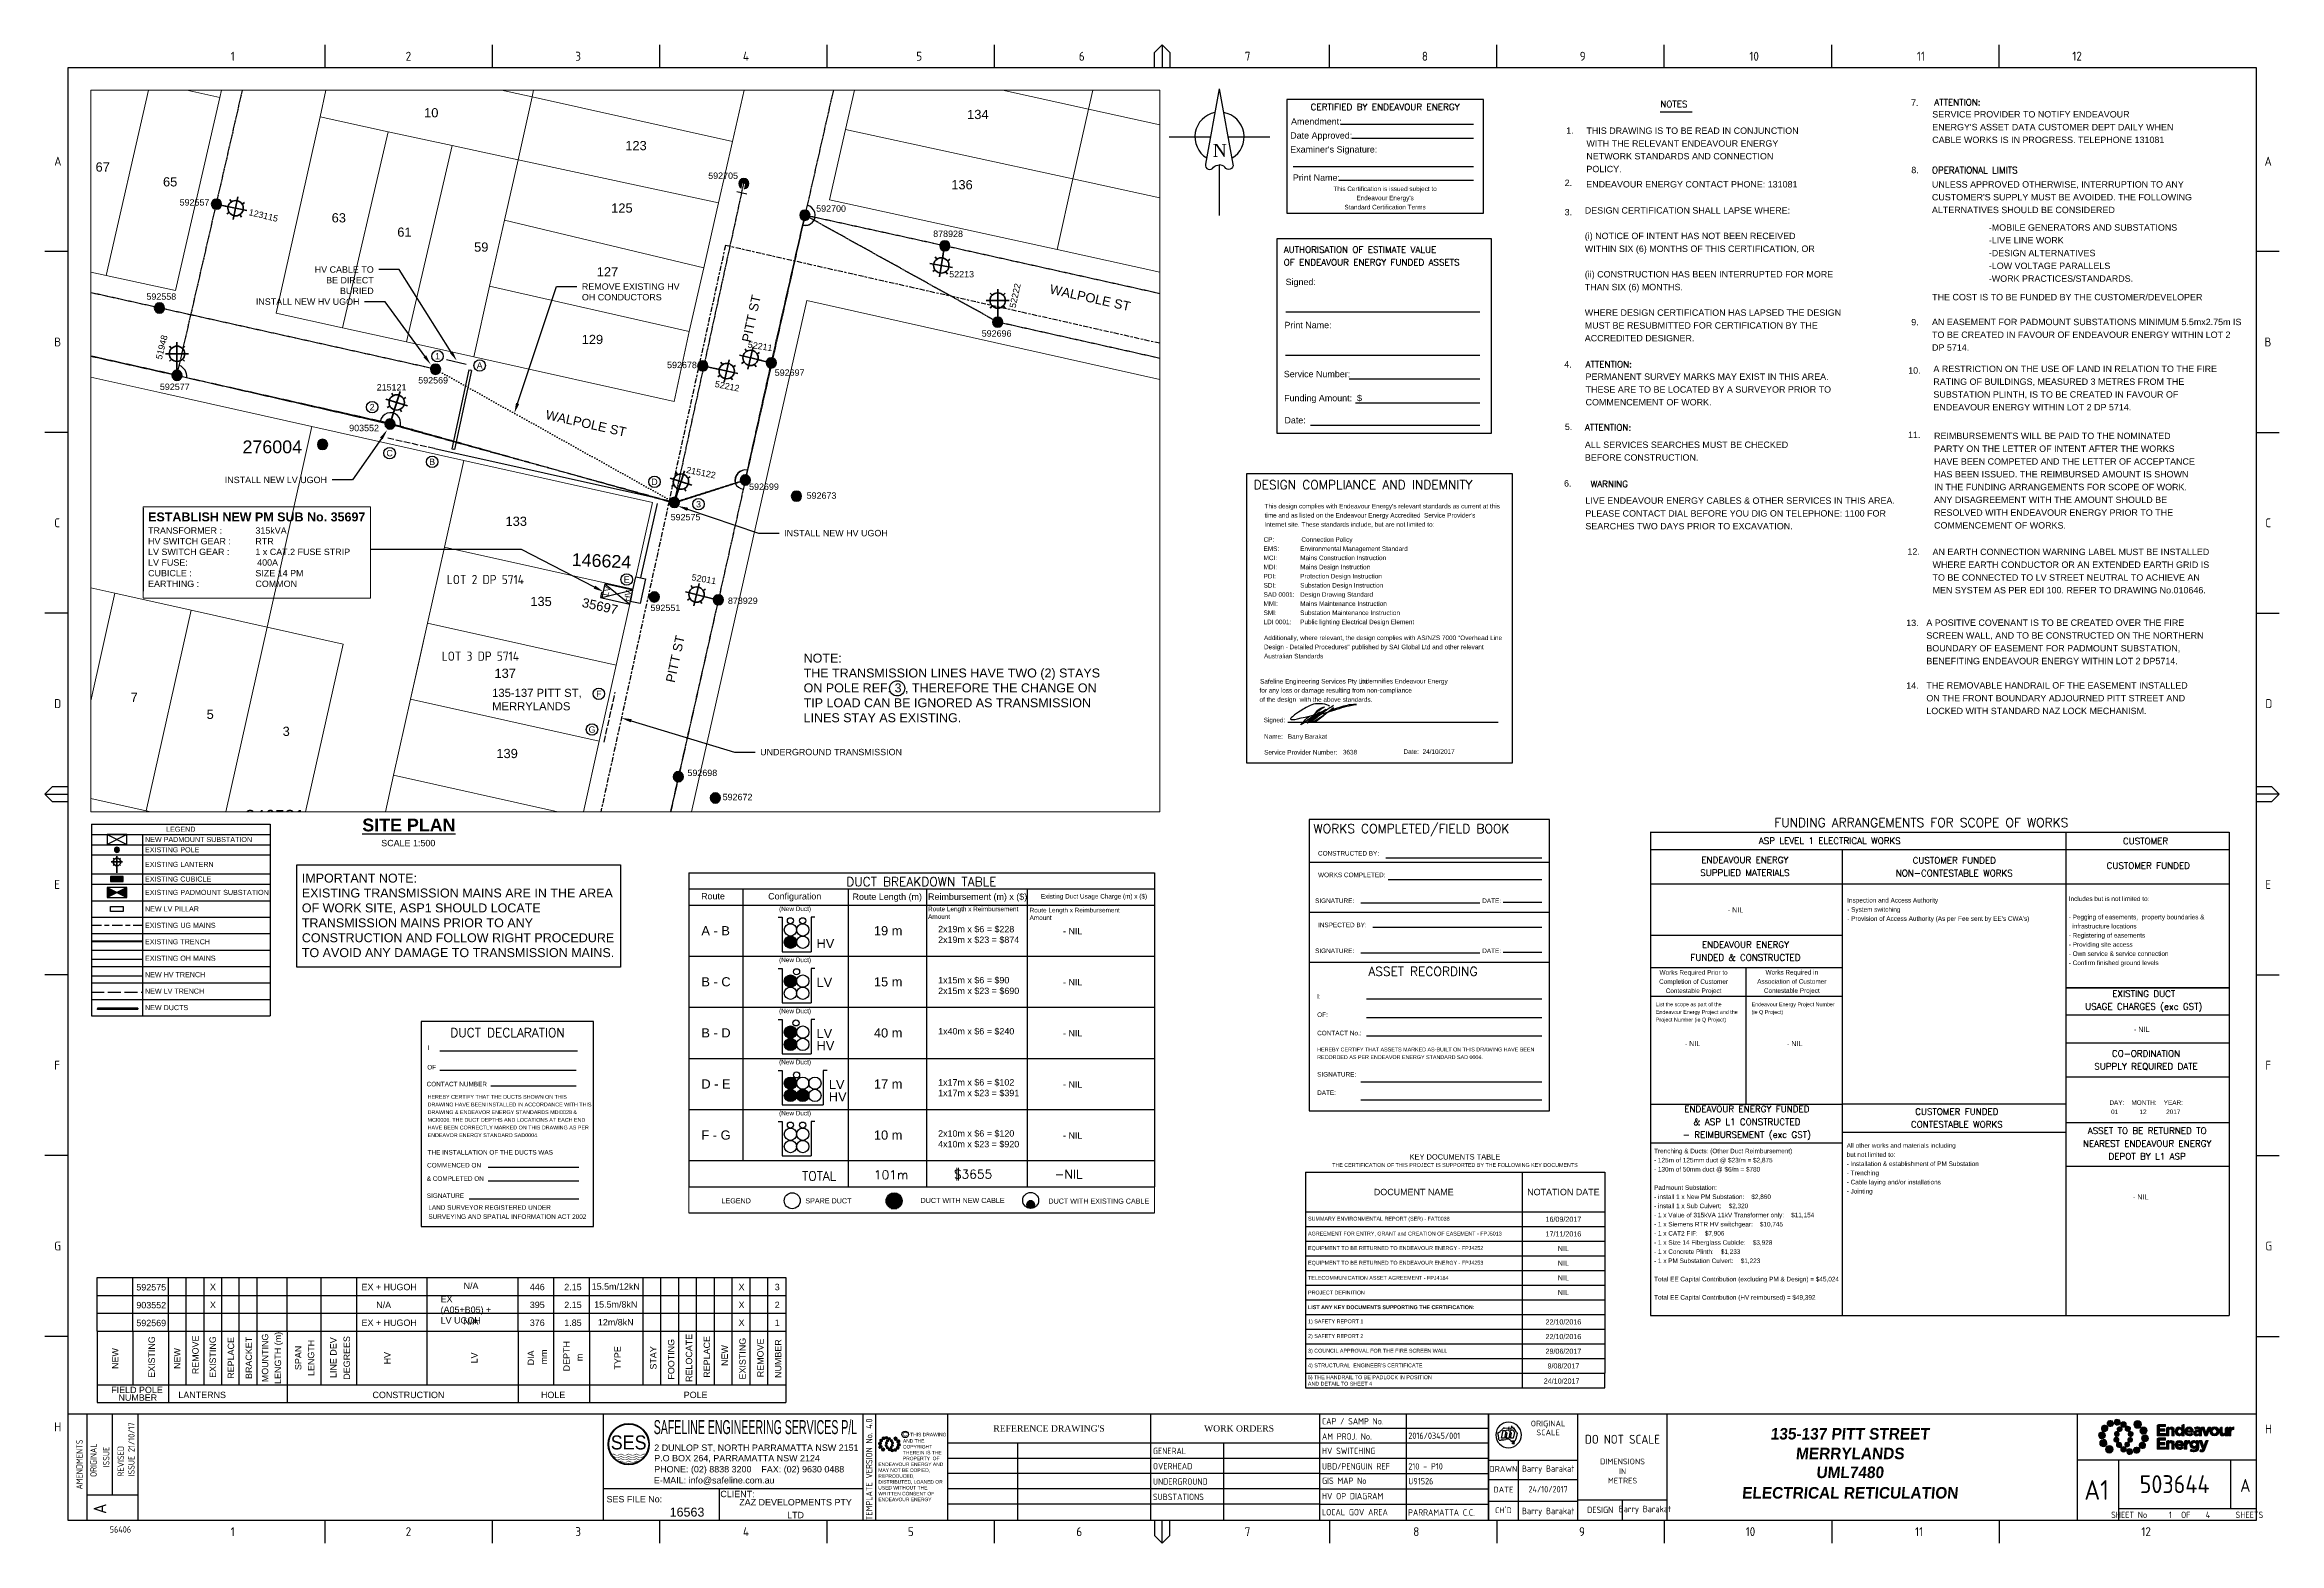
# Paper-space layout 'Sheet (1)' of a CAD drawing. Header units: metres. Extents: x -30 to 845, y -5 to 581.
# The model-space entities are those that its viewports show. They can reach past a viewport. Long polylines and large blocks are cut down to what shows.
import ezdxf
from ezdxf import colors
from ezdxf.entities.mleader import LeaderData, LeaderLine
from ezdxf.enums import TextEntityAlignment as Align
from ezdxf.math import Vec2, Vec3

# ---------------------------------------------------------------- set-up
doc = ezdxf.new("R2010")
doc.units = ezdxf.units.M
for name, pattern in [('Cable Exist OH', [1, 1, 0]), ('Cable Exist UG', [8.2, 4, -1.2, 1.8, -1.2]), ('Cable Remove', [2, 0, -2]), ('IE Trench LV', [6.5, 5, -1.5])]:
    doc.linetypes.add(name, pattern=pattern)
doc.layers.get('0').update_dxf_attribs({"color": 6})
for name, color, linetype in [('_User Miscellaneous1', 7, 'Continuous'), ('_User Miscellaneous2', 7, 'Continuous'), ('_User Miscellaneous6', 7, 'Continuous'), ('_User Miscellaneous8', 7, 'Continuous'), ('_User_HV_Exist', 7, 'Continuous'), ('Duct_SP_EXT', 7, 'Continuous'), ('Duct_SP_NEW', 2, 'Continuous'), ('Equip_LV_NEW', 2, 'Continuous'), ('Equip_SP_SL_EXT', 7, 'Continuous'), ('Mains_HV_EXT', 7, 'Continuous'), ('Mains_LV_EXT', 7, 'Continuous'), ('Mains_SL_EXT', 7, 'Continuous'), ('Mains_TR_EXT', 7, 'Continuous'), ('Notes', 7, 'Continuous'), ('Notes_SP_MISC', 7, 'Continuous'), ('Notes_SP_NEW', 1, 'Continuous'), ('Sub_SP_NEW', 2, 'Continuous'), ('SupportsOH_SP_TR_HV_LV_SL_EXT', 7, 'Continuous'), ('Trench_SP_NEW', 2, 'Continuous')]:
    doc.layers.add(name, color=color, linetype=linetype)
for name, color, linetype, lineweight in [('Cadastre Buildings_SP_EXT', 9, 'Continuous', 5), ('Cadastre Developer_SP_NEW', 2, 'Continuous', 5), ('Cadastre Land Parcels_SP_EXT', 9, 'Continuous', 5), ('Cadastre Roads_SP_EXT', 7, 'Continuous', 5)]:
    doc.layers.add(name, color=color, linetype=linetype, lineweight=lineweight)
doc.styles.add('ARIAL', font='arial.ttf', dxfattribs={"height": 2})
doc.styles.add('BHB2', font='arial.ttf', dxfattribs={"height": 300})
doc.styles.add('COLUMN_LABEL', font='arial.ttf')
doc.styles.add('Elec', font='romand__.ttf')
doc.styles.add('iecARIAL', font='arial.ttf', dxfattribs={"height": 2})
doc.styles.add('iecISOCP', font='isocp.shx')
doc.styles.add('iecNAME', font='times.ttf')
doc.styles.add('iecTimesNewRoman', font='times.ttf')
doc.styles.add('LotNum', font='isocp.shx', dxfattribs={"height": 1.8})
doc.styles.add('POLE_LABEL', font='arial.ttf')
doc.styles.get("Standard").update_dxf_attribs({"font": 'arial.ttf'})
doc.styles.add('STYLE2', font='romb____.pfb', dxfattribs={"height": 1})
doc.linetypes.add('Cable New UG', pattern='A,7,-0.25,["x",Standard,S=2,R=0,X=0.2,Y=-0.8],-2.1', length=9.35)
doc.linetypes.add('IE Trench HV', pattern='A,7,-0.2,["/",Standard,S=3,R=0,X=0.6,Y=-1.4],-2.5', length=9.7)

psp = doc.layouts.new('Sheet (1)')

# ---------------------------------------------------------------- texts
at = {"color": 7, "lineweight": -3}
for s, p in [('Amendment:', (458.08, 550.97)), ('Date Approved:', (457.75, 545.5)), ("Examiner's Signature:", (457.75, 540.04)), ('Signed:', (455.94, 488.18)), ('Print Name:', (455.49, 471.31)), ('Service Number:', (455.23, 452.12)), ('Funding Amount:  $', (455.36, 442.74)), ('Date:    ', (455.49, 434.06))]:
    psp.add_text(s, height=2.5, dxfattribs=at).set_placement(p, align=Align.MIDDLE_LEFT)
at = {"color": 7, "lineweight": -3, "style": 'Elec'}
psp.add_text('CERTIFIED BY ENDEAVOUR ENERGY', height=2.52, dxfattribs=at).set_placement((494.89, 556.62), align=Align.MIDDLE_CENTER)
at = {"color": 7, "lineweight": -3}
psp.add_text('Print Name:', height=2.5, dxfattribs=at).set_placement((458.78, 526.99), align=Align.BOTTOM_LEFT)
at = {"color": 7, "lineweight": -3, "insert": (494.87, 521.02), "char_height": 1.79, "attachment_point": 5, "line_spacing_factor": 1.2}
psp.add_mtext("This Certification is issued subject to \\PEndeavour Energy's \\PStandard Certification Terms", dxfattribs=at)
at = {"color": 7, "lineweight": -3, "insert": (455.21, 498.32), "char_height": 2.5, "attachment_point": 4, "line_spacing_factor": 1.2, "style": 'Elec'}
psp.add_mtext('AUTHORISATION OF ESTIMATE VALUE\\POF ENDEAVOUR ENERGY FUNDED ASSETS', dxfattribs=at)
at = {"color": 0, "lineweight": -3, "insert": (522.2, 146.85), "char_height": 3, "width": 117.1263, "attachment_point": 2}
psp.add_mtext('{\\H0.6962x;\\C7;KEY DOCUMENTS TABLE\\P\\H0.716x;THE CERTIFICATION OF THIS PROJECT IS SUPPORTED BY THE FOLLOWING KEY DOCUMENTS}', dxfattribs=at)
at = {"layer": '_User Miscellaneous1', "color": 7, "lineweight": -3, "style": 'Elec'}
for s, p in [('ATTENTION:', (709.78, 559.73)), ('NOTES', (602.56, 559)), ('OPERATIONAL LIMITS', (708.85, 533.16)), ('ATTENTION:', (573.33, 457.21)), ('ATTENTION:', (573.05, 432.47))]:
    psp.add_text(s, height=2.5, dxfattribs=at).set_placement(p, align=Align.TOP_LEFT)
at = {"layer": '_User Miscellaneous1', "color": 7, "lineweight": -3}
for s, p in [('7.', (700.68, 559.57)), ('1.', (565.74, 548.64)), ('2.', (565.16, 528.2)), ('ENDEAVOUR ENERGY CONTACT PHONE: 131081', (573.58, 527.63)), ('8.', (700.78, 533.23)), ('THE COST IS TO BE FUNDED BY THE CUSTOMER/DEVELOPER', (708.95, 483.49)), (' 9.', (699.79, 473.69)), ('4.', (564.99, 457.18)), ('10.', (699.56, 454.79)), ('11.', (699.49, 429.58))]:
    psp.add_text(s, height=2.5, dxfattribs=at).set_placement(p, align=Align.TOP_LEFT)
for s, p in [('3.', (566.57, 515.47)), ('6.', (566.35, 409.36))]:
    psp.add_text(s, height=2.5, dxfattribs=at).set_placement(p, align=Align.MIDDLE_CENTER)
psp.add_text('5.', height=2.5, dxfattribs=at).set_placement((565.21, 429.48), align=Align.BOTTOM_LEFT)
at = {"layer": '_User Miscellaneous1', "color": 7, "lineweight": -3, "style": 'Elec'}
psp.add_text('WARNING', height=2.5, dxfattribs=at).set_placement((582.63, 409.13), align=Align.MIDDLE_CENTER)
at = {"layer": '_User Miscellaneous1', "color": 7, "lineweight": -3}
for s, p in [('12.', (699.28, 382.65)), ('  13.', (696.85, 354.77)), ('  14.', (696.85, 330.23))]:
    psp.add_text(s, height=2.5, dxfattribs=at).set_placement(p, align=Align.MIDDLE_LEFT)
at = {"layer": '_User Miscellaneous1', "color": 7, "lineweight": -3, "char_height": 2.5, "line_spacing_factor": 1.2}
for s, insert, attachment_point in [("SERVICE PROVIDER TO NOTIFY ENDEAVOUR \\PENERGY'S ASSET DATA CUSTOMER DEPT DAILY WHEN\\PCABLE WORKS IS IN PROGRESS. TELEPHONE 131081", (708.97, 555.02), 1), ("UNLESS APPROVED OTHERWISE, INTERRUPTION TO ANY \\PCUSTOMER'S SUPPLY MUST BE AVOIDED. THE FOLLOWING \\PALTERNATIVES SHOULD BE CONSIDERED", (708.85, 527.59), 1), ('DESIGN CERTIFICATION SHALL LAPSE WHERE:\\P\\P(i) NOTICE OF INTENT HAS NOT BEEN RECEIVED\\PWITHIN SIX (6) MONTHS OF THIS CERTIFICATION, OR\\P\\P(ii) CONSTRUCTION HAS BEEN INTERRUPTED FOR MORE \\PTHAN SIX (6) MONTHS.\\P\\PWHERE DESIGN CERTIFICATION HAS LAPSED THE DESIGN\\PMUST BE RESUBMITTED FOR CERTIFICATION BY THE \\PACCREDITED DESIGNER.', (573.02, 517.42), 1), ('-MOBILE GENERATORS AND SUBSTATIONS\\P-LIVE LINE WORK\\P-DESIGN ALTERNATIVES\\P-LOW VOLTAGE PARALLELS\\P-WORK PRACTICES/STANDARDS.', (731.11, 510.73), 1), ('PERMANENT SURVEY MARKS MAY EXIST IN THIS AREA. \\PTHESE ARE TO BE LOCATED BY A SURVEYOR PRIOR TO \\PCOMMENCEMENT OF WORK.', (573.33, 452.35), 1), ('ALL SERVICES SEARCHES MUST BE CHECKED \\PBEFORE CONSTRUCTION.', (573.05, 418.18), 7), ('LIVE ENDEAVOUR ENERGY CABLES & OTHER SERVICES IN THIS AREA.\\PPLEASE CONTACT DIAL BEFORE YOU DIG ON TELEPHONE: 1100 FOR\\PSEARCHES TWO DAYS PRIOR TO EXCAVATION.', (573.26, 397.58), 4), ('AN EARTH CONNECTION WARNING LABEL MUST BE INSTALLED \\PWHERE EARTH CONDUCTOR OR AN EXTENDED EARTH GRID IS \\PTO BE CONNECTED TO LV STREET NEUTRAL TO ACHIEVE AN \\PMEN SYSTEM AS PER EDI 100. REFER TO DRAWING No.010646.', (709.1, 375.01), 4)]:
    psp.add_mtext(s, dxfattribs=dict(at, insert=insert, attachment_point=attachment_point))
at = {"layer": '_User Miscellaneous1', "color": 7, "lineweight": -3, "char_height": 2.5, "attachment_point": 1, "line_spacing_factor": 1.2}
for s, insert, width in [('THIS DRAWING IS TO BE READ IN CONJUNCTION\\PWITH THE RELEVANT ENDEAVOUR ENERGY NETWORK STANDARDS AND CONNECTION POLICY.', (573.65, 548.61), 87.6239), ('AN EASEMENT FOR PADMOUNT SUBSTATIONS MINIMUM 5.5mx2.75m IS TO BE CREATED IN FAVOUR OF ENDEAVOUR ENERGY WITHIN {\\C256;LOT 2 DP 5714}.', (708.89, 473.76), 120.9305), ('A RESTRICTION ON THE USE OF LAND IN RELATION TO THE FIRE RATING OF BUILDINGS, MEASURED 3 METRES FROM THE SUBSTATION PLINTH, IS TO BE CREATED IN FAVOUR OF ENDEAVOUR ENERGY WITHIN LOT 2 DP 5714.', (709.43, 455.4), 110.9237), ('REIMBURSEMENTS WILL BE PAID TO THE NOMINATED PARTY ON THE LETTER OF INTENT AFTER THE WORKS HAVE BEEN COMPETED AND THE LETTER OF ACCEPTANCE HAS BEEN ISSUED. THE REIMBURSED AMOUNT IS SHOWN IN THE FUNDING ARRANGEMENTS FOR SCOPE OF WORK. ANY DISAGREEMENT WITH THE AMOUNT SHOULD BE RESOLVED WITH ENDEAVOUR ENERGY PRIOR TO THE COMMENCEMENT OF WORKS.', (709.69, 429.17), 102.9732), ('A POSITIVE COVENANT IS TO BE CREATED OVER THE FIRE SCREEN WALL, AND TO BE CONSTRUCTED ON THE NORTHERN BOUNDARY OF EASEMENT FOR PADMOUNT SUBSTATION, BENEFITING ENDEAVOUR ENERGY WITHIN LOT 2 DP5714.', (706.67, 356.09), 108.2088), ('THE REMOVABLE HANDRAIL OF THE EASEMENT INSTALLED\\PON THE FRONT BOUNDARY ADJOURNED PITT STREET AND\\PLOCKED WITH STANDARD NAZ LOCK MECHANISM.', (706.67, 331.55), 108.2088)]:
    psp.add_mtext(s, dxfattribs=dict(at, insert=insert, width=width))
at = {"layer": '_User Miscellaneous1', "attachment_point": 1}
for s, width, insert, char_height in [('NOTE:\\PTHE TRANSMISSION LINES HAVE TWO (2) STAYS ON POLE REF. 3 , THEREFORE THE CHANGE ON TIP LOAD CAN BE IGNORED AS TRANSMISSION LINES STAY AS EXISTING.', 122.0145, (267.34, 342.73), 3.5), ('\\pi0.15119;{\\fArial|b1|i0|c0|p34;\\LSITE PLAN\\P\\pi7.5659;\\fArial|b0|i0|c0|p34;\\H0.5x;\\lSCALE 1:500}', 35.9709, (94.5, 278.17), 5), ('IMPORTANT NOTE:\\PEXISTING TRANSMISSION MAINS ARE IN THE AREA OF WORK SITE, ASP1 SHOULD LOCATE TRANSMISSION MAINS PRIOR TO ANY CONSTRUCTION AND FOLLOW RIGHT PROCEDURE TO AVOID ANY DAMAGE TO TRANSMISSION MAINS.', 122.0145, (70.99, 256.64), 3.5), ('5) THE HANDRAIL TO BE PADLOCK IN POSITION\\PAND DETAIL TO SHEET 4', 52.4116, (464.64, 60.3), 1.5), ('24/10/2017', 21.4656, (556.95, 59.08), 2)]:
    psp.add_mtext_dynamic_manual_height_columns(s, width=width, gutter_width=4, heights=[0], dxfattribs=dict(at, insert=insert, char_height=char_height))
at = {"layer": '_User Miscellaneous2', "color": 7, "lineweight": -3, "style": 'Elec'}
for s, p in [('DUCT BREAKDOWN TABLE', (313.39, 253.48)), ('TOTAL', (273.43, 138.33))]:
    psp.add_text(s, height=3.5, dxfattribs=at).set_placement(p, align=Align.MIDDLE_CENTER)
at = {"layer": '_User Miscellaneous2', "color": 7, "lineweight": -3}
for p in [(263.99, 243.77), (263.99, 223.78), (263.99, 203.79), (263.99, 183.8), (263.99, 163.81)]:
    psp.add_text('(New Duct)', height=1.79, dxfattribs=at).set_placement(p, align=Align.TOP_CENTER)
at = {"layer": '_User Miscellaneous2', "color": 7, "lineweight": -3, "style": 'Elec'}
for s, p in [('$3655', (326.13, 137.28)), ('-NIL', (365.5, 137.28))]:
    psp.add_text(s, height=3.5, dxfattribs=at).set_placement(p)
at = {"layer": '_User Miscellaneous2', "color": 7, "lineweight": -3}
for s, p in [('N/A', (137.19, 95.32)), ('15.5m/12kN', (193.83, 95.05)), ('X', (36.19, 94.87)), ('X', (36.19, 87.88)), ('EX + HUGOH', (105.17, 94.87)), ('N/A', (103.02, 87.88)), ('446', (163.11, 94.87)), ('395', (163.11, 87.88)), ('2.15', (177.08, 94.87)), ('2.15', (177.08, 87.88)), ('15.5m/8kN', (193.83, 88.06)), ('X', (243.05, 94.87)), ('X', (243.05, 87.88)), ('3', (257.01, 94.87)), ('2', (257.01, 87.88)), ('EX + HUGOH', (105.17, 80.9)), ('N/A', (137.19, 81.35)), ('376', (163.11, 80.9)), ('1.85', (177.08, 80.9)), ('12m/8kN', (193.83, 81.08)), ('X', (243.05, 80.9)), ('1', (257.01, 80.9))]:
    psp.add_text(s, height=2.5, dxfattribs=at).set_placement(p, align=Align.MIDDLE_CENTER)
for s, p in [('592575', (17.89, 92.77)), ('903552', (17.89, 85.79)), ('592569', (17.89, 78.8))]:
    psp.add_text(s, height=2.5, dxfattribs=at).set_placement(p, align=Align.BOTTOM_RIGHT)
for s, p in [('NEW', (-0.02, 62.82)), ('NEW', (24.24, 62.82)), ('REMOVE', (31.35, 60.75)), ('mm', (167.64, 64.61)), ('m', (181.61, 65.87))]:
    psp.add_text(s, height=2.5, rotation=90, dxfattribs=at).set_placement(p, align=Align.BOTTOM_LEFT)
for s, p in [('EXISTING', (14.22, 67.47)), ('EXISTING', (38.11, 67.47)), ('REPLACE', (45.25, 67.13)), ('BRACKET', (52.23, 67.13)), ('MOUNTING', (58.6, 67.13)), ('LENGTH (m)', (63.63, 67.13)), ('SPAN', (71.56, 67.13)), ('LENGTH', (76.59, 67.13)), ('LINE DEV', (85.32, 67.23)), ('DEGREES', (90.56, 67.13)), ('DIA', (162.62, 67.13)), ('DEPTH', (176.58, 67.8)), ('TYPE', (196.55, 67.13)), ('STAY', (210.52, 67.13)), ('FOOTING', (217.5, 66.6)), ('RELOCATE', (224.49, 67.13)), ('REPLACE', (231.47, 67.53)), ('NEW', (238.45, 68.07)), ('EXISTING', (245.44, 66.85)), ('REMOVE', (252.42, 67.13)), ('NUMBER', (259.4, 66.87)), ('HV', (106.44, 67.04)), ('LV', (140.49, 67.13))]:
    psp.add_text(s, height=2.5, rotation=90, dxfattribs=at).set_placement(p, align=Align.BOTTOM_CENTER)
for s, p in [('FIELD POLE', (-3.6, 52.61)), ('NUMBER', (-0.76, 49.6)), ('LANTERNS', (22.68, 50.65)), ('CONSTRUCTION', (98.64, 50.65)), ('HOLE', (164.56, 50.65)), ('POLE', (220.43, 50.65))]:
    psp.add_text(s, height=2.5, dxfattribs=at).set_placement(p, align=Align.BOTTOM_LEFT)
at = {"layer": '_User Miscellaneous2', "color": 1, "lineweight": -3, "attachment_point": 1}
for s, insert, char_height, width in [('{\\C7;Route}', (227.23, 249.06), 2.5, 21.3007), ('{\\C7;Configuration}', (253.47, 249.03), 2.5, 31.8297), ('{\\C7;Route Length (m)}', (286.47, 248.86), 2.5, 28.8337), ('{\\C7;Reimbursement (m) x ($)}', (316.03, 248.88), 2.5, 38.7746), ('{\\C7;Existing Duct Usage Charge (m) x ($)}', (360.2, 248.65), 1.79, 41.6723), ('{\\C7;19 m}', (294.85, 236.09), 3.591, 10.8657), ('{\\C7;Route Length x Reimbursement Amount}', (316.05, 243.71), 1.79, 37.9135), ('{\\C7;2x19m x $6 = $228\\P2x19m x $23 = $874}', (319.98, 236.18), 2.5, 33.5533), ('{\\C7;Route Length x Reimbursement Amount}', (355.77, 243.26), 1.79, 37.9135), ('{\\C7;A - B}', (227.34, 236.09), 3.5911, 11.2588), ('{\\C7;HV}', (272.4, 231.08), 3.591, 6.133), ('{\\C7;- NIL}', (368.86, 235.39), 2.5, 24.0308), ('{\\C7;B - C}', (227.34, 216.1), 3.5911, 11.2588), ('{\\C7;LV}', (272.4, 215.89), 3.591, 6.133), ('{\\C7;15 m}', (294.85, 216.1), 3.591, 10.8657), ('{\\C7;1x15m x $6 = $90\\P2x15m x $23 = $690}', (319.98, 216.19), 2.5, 33.5533), ('{\\C7;- NIL}', (368.86, 215.4), 2.5, 24.0308), ('{\\C7;B - D}', (227.34, 196.11), 3.5911, 11.2588), ('{\\C7;LV}', (272.4, 195.9), 3.591, 6.133), ('{\\C7;40 m}', (294.85, 196.11), 3.591, 10.8657), ('{\\C7;1x40m x $6 = $240}', (319.98, 196.2), 2.5, 33.5533), ('{\\C7;- NIL}', (368.86, 195.41), 2.5, 24.0308), ('{\\C7;HV}', (272.4, 191.1), 3.591, 6.133), ('{\\C7;D - E}', (227.34, 176.12), 3.5911, 11.2588), ('{\\C7;LV}', (277.2, 175.91), 3.591, 6.133), ('{\\C7;17 m}', (294.85, 176.12), 3.591, 10.8657), ('{\\C7;1x17m x $6 = $102\\P1x17m x $23 = $391}', (319.98, 176.21), 2.5, 33.5533), ('{\\C7;- NIL}', (368.86, 175.42), 2.5, 24.0308), ('{\\C7;HV}', (277.2, 171.11), 3.591, 6.133), ('{\\C7;F - G}', (227.34, 156.13), 3.5911, 11.2588), ('{\\C7;10 m}', (294.85, 156.13), 3.591, 10.8657), ('{\\C7;2x10m x $6 = $120\\P4x10m x $23 = $920}', (319.98, 156.22), 2.5, 33.5533), ('{\\C7;- NIL}', (368.86, 155.43), 2.5, 24.0308)]:
    psp.add_mtext(s, dxfattribs=dict(at, insert=insert, char_height=char_height, width=width))
at = {"layer": '_User Miscellaneous2', "color": 7, "lineweight": -3, "insert": (294.85, 140.53), "char_height": 3.5, "width": 11.0721, "attachment_point": 1, "style": 'Elec'}
psp.add_mtext('101m', dxfattribs=at)
at = {"layer": '_User Miscellaneous8', "color": 7}
for s, p in [('LEGEND', (235.22, 128.6)), ('SPARE DUCT', (268.03, 128.6)), ('DUCT WITH NEW CABLE', (313.1, 128.74)), ('DUCT WITH EXISTING CABLE', (363.13, 128.49))]:
    psp.add_text(s, height=2, dxfattribs=at).set_placement(p, align=Align.MIDDLE_LEFT)
at = {"layer": 'Notes', "color": 7, "lineweight": -3, "style": 'Elec'}
for s, height, p in [('FUNDING ARRANGEMENTS FOR SCOPE OF WORKS', 3.5, (647.17, 276.63)), ('ASP LEVEL 1 ELECTRICAL WORKS', 2.5, (641.13, 269.48)), (' CUSTOMER', 2.5, (781.88, 269.36))]:
    psp.add_text(s, height=height, dxfattribs=at).set_placement(p, align=Align.MIDDLE_LEFT)
psp.add_text('CUSTOMER FUNDED', height=2.5, dxfattribs=at).set_placement((793.5, 259.77), align=Align.MIDDLE_CENTER)
at = {"layer": 'Notes', "color": 7, "lineweight": -3}
for s, p in [('DAY:    MONTH:    YEAR:', (792.68, 167.04)), ('01            12           2017', (792.52, 163.43))]:
    psp.add_text(s, height=1.79, dxfattribs=at).set_placement(p, align=Align.MIDDLE_CENTER)
at = {"layer": 'Notes', "color": 7, "lineweight": -3, "char_height": 2.5, "attachment_point": 5, "line_spacing_factor": 1.2, "style": 'Elec'}
for s, insert in [('ENDEAVOUR ENERGY \\PSUPPLIED MATERIALS', (635.67, 259.47)), ('CUSTOMER FUNDED \\PNON-CONTESTABLE WORKS', (717.59, 259.32)), ('ENDEAVOUR ENERGY \\PFUNDED & CONSTRUCTED', (635.89, 226.32)), ('EXISTING DUCT\\PUSAGE CHARGES (exc GST)', (791.75, 206.72)), ('CO-ORDINATION\\PSUPPLY REQUIRED DATE', (792.63, 183.61)), ('CUSTOMER FUNDED\\PCONTESTABLE WORKS', (718.59, 161)), ('ASSET TO BE RETURNED TO\\PNEAREST ENDEAVOUR ENERGY\\PDEPOT BY L1 ASP', (793.08, 151.01))]:
    psp.add_mtext(s, dxfattribs=dict(at, insert=insert))
at = {"layer": 'Notes', "color": 7, "lineweight": -3, "line_spacing_factor": 1.2}
for s, insert, char_height, width, attachment_point in [("\\PInspection and Access Authority\\P- System switching\\P- Provision of Access Authority (As per Fee sent by EE's CWA's)", (675.71, 250.68), 1.79, 83.976, 1), ('Includes but is not limited to:\\P\\P- Pegging of easements,  property boundaries &\\P  infrastructure locations\\P- Registering of easements\\P- Providing site access\\P- Own service & service connection\\P- Confirm finished ground levels', (762.4, 234.01), 1.79, 56.9992, 4), ('- NIL', (628.99, 242.44), 2, 5.975, 4), ('Works Required Prior to Completion of Customer Contestable Project', (615.59, 214.12), 1.79, 30.6517, 5), ('Works Required in Association of Customer Contestable Project', (654.03, 214.18), 1.79, 30.6517, 5), ('List the scope as part of the \\PEndeavour Energy Project and the Project Number (ie Q Project)', (600.83, 202.27), 1.5, 35.4705, 4), ('Endeavour Energy Project Number (ie Q Project)', (638.3, 203.77), 1.5, 32.6321, 4), ('- NIL', (787.9, 195.69), 2, 18.578, 4), ('- NIL', (612.18, 190.13), 2, 18.578, 4), ('- NIL', (652.12, 190.13), 2, 18.578, 4), ('Trenching & Ducts: (Other Duct Reimbursement)\\P- 125m of 125mm duct @ $23/m = $2,875\\P- 130m of 50mm duct @ $6/m = $780\\P\\PPadmount Substation: \\P- install 1 x New PM Substation:    $2,860\\P- install 1 x Sub Culvert:    $2,320\\P- 1 x Value of 315kVA 11kV Transformer only:    $11,154\\P- 1 x Siemens RTR HV switchgear:    $10,745\\P- 1 x CAT2 FIF:    $7,906\\P- 1 x Size 14 Fiberglass Cubicle:    $3,928\\P- 1 x Concrete Plinth:    $1,233\\P- 1 x PM Substation Culvert:    $1,223\\P\\PTotal EE Capital Contribution (excluding PM & Design) = $45,024\\P\\PTotal EE Capital Contribution (HV reimbursed) = $49,392', (600.13, 149), 1.79, 79.8567, 1), ('All other works and materials including\\Pbut not limited to:\\P- Installation & establishment of PM Substation\\P- Trenching\\P- Cable laying and/or installations\\P- Jointing', (675.5, 141.04), 1.79, 71.0135, 4), ('- NIL', (787.51, 130.12), 2, 18.578, 4)]:
    psp.add_mtext(s, dxfattribs=dict(at, insert=insert, char_height=char_height, width=width, attachment_point=attachment_point))
at = {"layer": 'Notes', "color": 7, "lineweight": -3, "insert": (636.44, 159.09), "char_height": 2.5, "width": 75.5225, "attachment_point": 5, "line_spacing_factor": 1.2, "style": 'Elec'}
psp.add_mtext('ENDEAVOUR ENERGY FUNDED \\P& ASP L1 CONSTRUCTED \\P- REIMBURSEMENT (exc GST)', dxfattribs=at)
at = {"layer": 'Notes', "insert": (125.3, 91.41), "char_height": 2.5, "attachment_point": 1}
psp.add_mtext_dynamic_manual_height_columns('EX (A05+B05) + LV UGOH', width=22.3221, gutter_width=4, heights=[0], dxfattribs=at)

msp = doc.modelspace()

# ---------------------------------------------------------------- texts
at = {"layer": '_User Miscellaneous2', "char_height": 1.1, "attachment_point": 1, "rotation": 77.4338}
for s, width, insert in [('LV', 2.4247, (314274.26, 6254830.76)), ('HV', 2.1348, (314278.31, 6254829.71))]:
    msp.add_mtext_dynamic_manual_height_columns(s, width=width, gutter_width=4, heights=[0], dxfattribs=dict(at, insert=insert))
at = {"layer": 'Cadastre Developer_SP_NEW', "color": 2, "linetype": 'IE Trench HV', "style": 'LotNum'}
for s, p in [('LOT 2 DP 5714', (314251.28, 6254833.81)), ('LOT 3 DP 5714', (314250.3, 6254818.82))]:
    msp.add_text(s, height=1.8, dxfattribs=at).set_placement(p, align=Align.MIDDLE_CENTER)
at = {"layer": 'Cadastre Land Parcels_SP_EXT'}
for s, p in [('121', (314281.43, 6254930.15)), ('10', (314239.29, 6254924.24)), ('134', (314345.53, 6254923.9)), ('123', (314278.65, 6254917.81)), ('67', (314175.01, 6254913.62)), ('65', (314188.2, 6254910.72)), ('136', (314342.43, 6254910.15)), ('125', (314275.89, 6254905.59)), ('63', (314221.2, 6254903.68)), ('61', (314234.04, 6254900.88)), ('59', (314249.07, 6254897.95)), ('127', (314273.07, 6254893.11)), ('129', (314270.12, 6254879.88)), ('133', (314255.22, 6254844.31)), ('135', (314260.07, 6254828.62)), ('137', (314253.06, 6254814.57)), ('7', (314181.86, 6254809.85)), ('5', (314196.74, 6254806.53)), ('3', (314211.61, 6254803.21)), ('139', (314253.43, 6254798.87))]:
    msp.add_text(s, height=1.8, dxfattribs=at).set_placement(p)
at = {"layer": 'Cadastre Roads_SP_EXT'}
for s, rotation, p in [('PITT ST', 77.685, (314303.19, 6254880.1)), ('WALPOLE ST', 347.5381, (314361.56, 6254889.8)), ('WALPOLE ST', 347.4524, (314262.93, 6254865.24)), ('PITT ST', 77.685, (314288.3, 6254813.52))]:
    msp.add_text(s, height=1.8, rotation=rotation, dxfattribs=at).set_placement(p)

# ---------------------------------------------------------------- blocks, each defined once
blk = doc.blocks.new('NorthPnt 11(NP11)')
for p, q in [((-19.7, 0.02), (-3.49, 0)), ((3.32, 0), (19.7, -0.02)), ((-0.08, -10.94), (-0.08, -30.8))]:
    blk.add_line(p, q)
for points in [[(-0.08, 18.81), (-5.43, -10.68, 0.877048), (-2.29, -11.9, -0.1543), (-0.08, -10.94, 0.090511)], [(-0.08, 18.81), (5.26, -10.68, -0.877048), (2.13, -11.9, 0.1543), (-0.08, -10.94, -0.090511)]]:
    blk.add_lwpolyline(points, format="xyb")
for start, end in [(100.5988, 238.86433), (300.09942, 80.43745)]:
    blk.add_arc((0, 0), 9.64, start, end)
at = {"color": 7, "style": 'iecNAME'}
blk.add_text('N', height=5.02, dxfattribs=at).set_placement((-2.62, -7.82))
blk = doc.blocks.new('EE_LOGO_SMALL')
at = {"layer": 'Notes'}
h = blk.add_hatch(color=256, dxfattribs=at)
edge = h.paths.add_edge_path()
edge.add_spline(control_points=[(-8.4, 2), (-9.2, 2), (-9.8, 1.4), (-9.8, 0.7), (-9.9, -0.1), (-9.3, -0.7), (-8.6, -0.8), (-7.8, -0.8), (-7.2, -0.2), (-7.1, 0.5), (-7.1, 1.3), (-7.7, 1.9), (-8.4, 2)], knot_values=[0, 0, 0, 0, 1, 1, 1, 2, 2, 2, 3, 3, 3, 4, 4, 4, 4], degree=3, periodic=0)
h = blk.add_hatch(color=256, dxfattribs=at)
edge = h.paths.add_edge_path()
edge.add_spline(control_points=[(-6.8, 4.5), (-7.4, 4.8), (-8.2, 4.6), (-8.6, 4), (-8.9, 3.4), (-8.7, 2.6), (-8.1, 2.2), (-7.5, 1.9), (-6.7, 2.1), (-6.3, 2.7), (-6, 3.3), (-6.2, 4.1), (-6.8, 4.5)], knot_values=[0, 0, 0, 0, 1, 1, 1, 2, 2, 2, 3, 3, 3, 4, 4, 4, 4], degree=3, periodic=0)
h = blk.add_hatch(color=256, dxfattribs=at)
edge = h.paths.add_edge_path()
edge.add_spline(control_points=[(-4.2, 5.9), (-4.6, 6.5), (-5.3, 6.6), (-5.9, 6.3), (-6.4, 5.9), (-6.6, 5.1), (-6.2, 4.6), (-5.9, 4), (-5.1, 3.8), (-4.6, 4.2), (-4, 4.6), (-3.8, 5.3), (-4.2, 5.9)], knot_values=[0, 0, 0, 0, 1, 1, 1, 2, 2, 2, 3, 3, 3, 4, 4, 4, 4], degree=3, periodic=0)
h = blk.add_hatch(color=256, dxfattribs=at)
edge = h.paths.add_edge_path()
edge.add_spline(control_points=[(-1.3, 5.9), (-1.4, 6.5), (-2, 7), (-2.6, 6.9), (-3.3, 6.9), (-3.7, 6.3), (-3.7, 5.6), (-3.6, 5), (-3, 4.5), (-2.4, 4.6), (-1.7, 4.7), (-1.3, 5.2), (-1.3, 5.9)], knot_values=[0, 0, 0, 0, 1, 1, 1, 2, 2, 2, 3, 3, 3, 4, 4, 4, 4], degree=3, periodic=0)
h = blk.add_hatch(color=256, dxfattribs=at)
edge = h.paths.add_edge_path()
edge.add_spline(control_points=[(-2.5, 2.1), (-3, 2.2), (-3.5, 1.9), (-3.6, 1.3), (-3.7, 0.8), (-3.4, 0.3), (-2.9, 0.2), (-2.4, 0.1), (-1.9, 0.4), (-1.8, 0.9), (-1.7, 1.5), (-2, 2), (-2.5, 2.1)], knot_values=[0, 0, 0, 0, 1, 1, 1, 2, 2, 2, 3, 3, 3, 4, 4, 4, 4], degree=3, periodic=0)
h = blk.add_hatch(color=256, dxfattribs=at)
edge = h.paths.add_edge_path()
edge.add_spline(control_points=[(1, 4.9), (1, 4.3), (0.5, 3.8), (-0.1, 3.8), (-0.7, 3.8), (-1.2, 4.3), (-1.2, 4.9), (-1.2, 5.5), (-0.7, 6), (-0.1, 6), (0.5, 6), (1, 5.5), (1, 4.9)], knot_values=[0, 0, 0, 0, 1, 1, 1, 2, 2, 2, 3, 3, 3, 4, 4, 4, 4], degree=3, periodic=0)
edge = h.paths.add_edge_path()
edge.add_spline(control_points=[(-1.4, 4), (-1.9, 4.1), (-2.4, 3.8), (-2.5, 3.3), (-2.6, 2.7), (-2.3, 2.2), (-1.8, 2.1), (-1.3, 2), (-0.7, 2.3), (-0.6, 2.9), (-0.5, 3.4), (-0.9, 3.9), (-1.4, 4)], knot_values=[0, 0, 0, 0, 1, 1, 1, 2, 2, 2, 3, 3, 3, 4, 4, 4, 4], degree=3, periodic=0)
h = blk.add_hatch(color=256, dxfattribs=at)
edge = h.paths.add_edge_path()
edge.add_spline(control_points=[(2.3, 2.4), (2.8, 2.8), (2.8, 3.4), (2.4, 3.9), (2, 4.3), (1.4, 4.3), (0.9, 3.9), (0.5, 3.6), (0.5, 2.9), (0.9, 2.5), (1.2, 2), (1.9, 2), (2.3, 2.4)], knot_values=[0, 0, 0, 0, 1, 1, 1, 2, 2, 2, 3, 3, 3, 4, 4, 4, 4], degree=3, periodic=0)
edge = h.paths.add_edge_path()
edge.add_spline(control_points=[(1, 4.9), (1, 4.3), (0.5, 3.8), (-0.1, 3.8), (-0.7, 3.8), (-1.2, 4.3), (-1.2, 4.9), (-1.2, 5.5), (-0.7, 6), (-0.1, 6), (0.5, 6), (1, 5.5), (1, 4.9)], knot_values=[0, 0, 0, 0, 1, 1, 1, 2, 2, 2, 3, 3, 3, 4, 4, 4, 4], degree=3, periodic=0)
h = blk.add_hatch(color=256, dxfattribs=at)
edge = h.paths.add_edge_path()
edge.add_spline(control_points=[(1, 4.9), (1, 4.3), (0.5, 3.8), (-0.1, 3.8), (-0.7, 3.8), (-1.2, 4.3), (-1.2, 4.9), (-1.2, 5.5), (-0.7, 6), (-0.1, 6), (0.5, 6), (1, 5.5), (1, 4.9)], knot_values=[0, 0, 0, 0, 1, 1, 1, 2, 2, 2, 3, 3, 3, 4, 4, 4, 4], degree=3, periodic=0)
edge = h.paths.add_edge_path(flags=16)
edge.add_spline(control_points=[(1, 4.9), (1, 4.3), (0.5, 3.8), (-0.1, 3.8), (-0.7, 3.8), (-1.2, 4.3), (-1.2, 4.9), (-1.2, 5.5), (-0.7, 6), (-0.1, 6), (0.5, 6), (1, 5.5), (1, 4.9)], knot_values=[0, 0, 0, 0, 1, 1, 1, 2, 2, 2, 3, 3, 3, 4, 4, 4, 4], degree=3, periodic=0)
h = blk.add_hatch(color=256, dxfattribs=at)
edge = h.paths.add_edge_path()
edge.add_spline(control_points=[(3, 0.2), (3.5, 0.3), (3.8, 0.9), (3.7, 1.4), (3.6, 1.9), (3, 2.3), (2.5, 2.1), (1.9, 2), (1.6, 1.4), (1.8, 0.9), (1.9, 0.4), (2.5, 0.1), (3, 0.2)], knot_values=[0, 0, 0, 0, 1, 1, 1, 2, 2, 2, 3, 3, 3, 4, 4, 4, 4], degree=3, periodic=0)
h = blk.add_hatch(color=256, dxfattribs=at)
edge = h.paths.add_edge_path()
edge.add_spline(control_points=[(7, 4.9), (7, 4), (6.3, 3.4), (5.5, 3.4), (4.6, 3.4), (4, 4), (4, 4.9), (4, 5.7), (4.6, 6.4), (5.5, 6.4), (6.3, 6.4), (7, 5.7), (7, 4.9)], knot_values=[0, 0, 0, 0, 1, 1, 1, 2, 2, 2, 3, 3, 3, 4, 4, 4, 4], degree=3, periodic=0)
h = blk.add_hatch(color=256, dxfattribs=at)
edge = h.paths.add_edge_path()
edge.add_spline(control_points=[(8.4, 1.1), (9.1, 1.5), (9.4, 2.3), (9.1, 3), (8.8, 3.7), (7.9, 4.1), (7.2, 3.8), (6.5, 3.4), (6.2, 2.6), (6.5, 1.9), (6.8, 1.2), (7.7, 0.8), (8.4, 1.1)], knot_values=[0, 0, 0, 0, 1, 1, 1, 2, 2, 2, 3, 3, 3, 4, 4, 4, 4], degree=3, periodic=0)
h = blk.add_hatch(color=256, dxfattribs=at)
edge = h.paths.add_edge_path()
edge.add_spline(control_points=[(8.3, -1.9), (9, -1.9), (9.7, -1.4), (9.7, -0.6), (9.7, 0.1), (9.2, 0.8), (8.4, 0.8), (7.7, 0.8), (7, 0.3), (7, -0.5), (6.9, -1.2), (7.5, -1.9), (8.3, -1.9)], knot_values=[0, 0, 0, 0, 1, 1, 1, 2, 2, 2, 3, 3, 3, 4, 4, 4, 4], degree=3, periodic=0)
h = blk.add_hatch(color=256, dxfattribs=at)
edge = h.paths.add_edge_path()
edge.add_spline(control_points=[(-8.5, -1.1), (-9.2, -1.4), (-9.6, -2.3), (-9.3, -3), (-8.9, -3.7), (-8.1, -4), (-7.4, -3.7), (-6.7, -3.4), (-6.3, -2.5), (-6.6, -1.8), (-7, -1.1), (-7.8, -0.8), (-8.5, -1.1)], knot_values=[0, 0, 0, 0, 1, 1, 1, 2, 2, 2, 3, 3, 3, 4, 4, 4, 4], degree=3, periodic=0)
h = blk.add_hatch(color=256, dxfattribs=at)
edge = h.paths.add_edge_path()
edge.add_spline(control_points=[(-7.1, -4.8), (-7.1, -4), (-6.5, -3.3), (-5.6, -3.3), (-4.8, -3.3), (-4.1, -4), (-4.1, -4.8), (-4.1, -5.7), (-4.8, -6.3), (-5.6, -6.3), (-6.5, -6.3), (-7.1, -5.7), (-7.1, -4.8)], knot_values=[0, 0, 0, 0, 1, 1, 1, 2, 2, 2, 3, 3, 3, 4, 4, 4, 4], degree=3, periodic=0)
h = blk.add_hatch(color=256, dxfattribs=at)
edge = h.paths.add_edge_path()
edge.add_spline(control_points=[(-3.1, -0.2), (-3.7, -0.3), (-4, -0.8), (-3.8, -1.4), (-3.7, -1.9), (-3.2, -2.2), (-2.6, -2.1), (-2.1, -1.9), (-1.8, -1.4), (-1.9, -0.9), (-2.1, -0.3), (-2.6, 0), (-3.1, -0.2)], knot_values=[0, 0, 0, 0, 1, 1, 1, 2, 2, 2, 3, 3, 3, 4, 4, 4, 4], degree=3, periodic=0)
h = blk.add_hatch(color=256, dxfattribs=at)
edge = h.paths.add_edge_path()
edge.add_spline(control_points=[(-2.5, -2.3), (-2.9, -2.7), (-3, -3.4), (-2.6, -3.8), (-2.2, -4.2), (-1.5, -4.3), (-1.1, -3.9), (-0.7, -3.5), (-0.6, -2.8), (-1, -2.4), (-1.4, -2), (-2, -1.9), (-2.5, -2.3)], knot_values=[0, 0, 0, 0, 1, 1, 1, 2, 2, 2, 3, 3, 3, 4, 4, 4, 4], degree=3, periodic=0)
h = blk.add_hatch(color=256, dxfattribs=at)
edge = h.paths.add_edge_path()
edge.add_spline(control_points=[(-1.2, -4.8), (-1.2, -4.2), (-0.7, -3.7), (-0.1, -3.7), (0.5, -3.7), (1, -4.2), (1, -4.8), (1, -5.4), (0.5, -5.9), (-0.1, -5.9), (-0.7, -5.9), (-1.2, -5.4), (-1.2, -4.8)], knot_values=[0, 0, 0, 0, 1, 1, 1, 2, 2, 2, 3, 3, 3, 4, 4, 4, 4], degree=3, periodic=0)
h = blk.add_hatch(color=256, dxfattribs=at)
edge = h.paths.add_edge_path()
edge.add_spline(control_points=[(1.2, -3.9), (1.7, -4.1), (2.2, -3.7), (2.3, -3.2), (2.5, -2.7), (2.1, -2.2), (1.6, -2.1), (1.1, -2), (0.6, -2.3), (0.5, -2.8), (0.4, -3.3), (0.7, -3.8), (1.2, -3.9)], knot_values=[0, 0, 0, 0, 1, 1, 1, 2, 2, 2, 3, 3, 3, 4, 4, 4, 4], degree=3, periodic=0)
h = blk.add_hatch(color=256, dxfattribs=at)
edge = h.paths.add_edge_path()
edge.add_spline(control_points=[(1.2, -5.8), (1.3, -6.5), (1.8, -6.9), (2.5, -6.9), (3.1, -6.8), (3.6, -6.2), (3.5, -5.6), (3.4, -5), (2.9, -4.5), (2.2, -4.6), (1.6, -4.6), (1.1, -5.2), (1.2, -5.8)], knot_values=[0, 0, 0, 0, 1, 1, 1, 2, 2, 2, 3, 3, 3, 4, 4, 4, 4], degree=3, periodic=0)
h = blk.add_hatch(color=256, dxfattribs=at)
edge = h.paths.add_edge_path()
edge.add_spline(control_points=[(2.4, -2), (2.9, -2.1), (3.4, -1.8), (3.5, -1.3), (3.6, -0.8), (3.3, -0.3), (2.8, -0.2), (2.2, -0.1), (1.7, -0.4), (1.6, -0.9), (1.5, -1.4), (1.8, -1.9), (2.4, -2)], knot_values=[0, 0, 0, 0, 1, 1, 1, 2, 2, 2, 3, 3, 3, 4, 4, 4, 4], degree=3, periodic=0)
h = blk.add_hatch(color=256, dxfattribs=at)
edge = h.paths.add_edge_path()
edge.add_spline(control_points=[(4, -5.8), (4.4, -6.4), (5.2, -6.6), (5.7, -6.2), (6.3, -5.8), (6.5, -5.1), (6.1, -4.5), (5.7, -4), (5, -3.8), (4.4, -4.2), (3.8, -4.5), (3.7, -5.3), (4, -5.8)], knot_values=[0, 0, 0, 0, 1, 1, 1, 2, 2, 2, 3, 3, 3, 4, 4, 4, 4], degree=3, periodic=0)
h = blk.add_hatch(color=256, dxfattribs=at)
edge = h.paths.add_edge_path()
edge.add_spline(control_points=[(6.7, -4.4), (7.3, -4.8), (8.1, -4.6), (8.4, -4), (8.8, -3.3), (8.6, -2.6), (8, -2.2), (7.3, -1.8), (6.6, -2.1), (6.2, -2.7), (5.8, -3.3), (6, -4.1), (6.7, -4.4)], knot_values=[0, 0, 0, 0, 1, 1, 1, 2, 2, 2, 3, 3, 3, 4, 4, 4, 4], degree=3, periodic=0)
at = {"layer": 'Notes', "lineweight": 0}
for points in [[(1.8, 2.1), (1.8, 2.1)], [(-2, -2.1), (-2, -2.1)]]:
    blk.add_lwpolyline(points, dxfattribs=at)
for points in [[(-8.4, 2), (-9.2, 2), (-9.8, 1.4), (-9.8, 0.7), (-9.9, -0.1), (-9.3, -0.7), (-8.6, -0.8), (-7.8, -0.8), (-7.2, -0.2), (-7.1, 0.5), (-7.1, 1.3), (-7.7, 1.9), (-8.4, 2)], [(-6.8, 4.5), (-7.4, 4.8), (-8.2, 4.6), (-8.6, 4), (-8.9, 3.4), (-8.7, 2.6), (-8.1, 2.2), (-7.5, 1.9), (-6.7, 2.1), (-6.3, 2.7), (-6, 3.3), (-6.2, 4.1), (-6.8, 4.5)], [(-4.2, 5.9), (-4.6, 6.5), (-5.3, 6.6), (-5.9, 6.3), (-6.4, 5.9), (-6.6, 5.1), (-6.2, 4.6), (-5.9, 4), (-5.1, 3.8), (-4.6, 4.2), (-4, 4.6), (-3.8, 5.3), (-4.2, 5.9)], [(-1.3, 5.9), (-1.4, 6.5), (-2, 7), (-2.6, 6.9), (-3.3, 6.9), (-3.7, 6.3), (-3.7, 5.6), (-3.6, 5), (-3, 4.5), (-2.4, 4.6), (-1.7, 4.7), (-1.3, 5.2), (-1.3, 5.9)], [(-2.5, 2.1), (-3, 2.2), (-3.5, 1.9), (-3.6, 1.3), (-3.7, 0.8), (-3.4, 0.3), (-2.9, 0.2), (-2.4, 0.1), (-1.9, 0.4), (-1.8, 0.9), (-1.7, 1.5), (-2, 2), (-2.5, 2.1)], [(-1.4, 4), (-1.9, 4.1), (-2.4, 3.8), (-2.5, 3.3), (-2.6, 2.7), (-2.3, 2.2), (-1.8, 2.1), (-1.3, 2), (-0.7, 2.3), (-0.6, 2.9), (-0.5, 3.4), (-0.9, 3.9), (-1.4, 4)], [(1, 4.9), (1, 4.3), (0.5, 3.8), (-0.1, 3.8), (-0.7, 3.8), (-1.2, 4.3), (-1.2, 4.9), (-1.2, 5.5), (-0.7, 6), (-0.1, 6), (0.5, 6), (1, 5.5), (1, 4.9)], [(1, 4.9), (1, 4.3), (0.5, 3.8), (-0.1, 3.8), (-0.7, 3.8), (-1.2, 4.3), (-1.2, 4.9), (-1.2, 5.5), (-0.7, 6), (-0.1, 6), (0.5, 6), (1, 5.5), (1, 4.9)], [(2.3, 2.4), (2.8, 2.8), (2.8, 3.4), (2.4, 3.9), (2, 4.3), (1.4, 4.3), (0.9, 3.9), (0.5, 3.6), (0.5, 2.9), (0.9, 2.5), (1.2, 2), (1.9, 2), (2.3, 2.4)], [(3, 0.2), (3.5, 0.3), (3.8, 0.9), (3.7, 1.4), (3.6, 1.9), (3, 2.3), (2.5, 2.1), (1.9, 2), (1.6, 1.4), (1.8, 0.9), (1.9, 0.4), (2.5, 0.1), (3, 0.2)], [(7, 4.9), (7, 4), (6.3, 3.4), (5.5, 3.4), (4.6, 3.4), (4, 4), (4, 4.9), (4, 5.7), (4.6, 6.4), (5.5, 6.4), (6.3, 6.4), (7, 5.7), (7, 4.9)], [(8.4, 1.1), (9.1, 1.5), (9.4, 2.3), (9.1, 3), (8.8, 3.7), (7.9, 4.1), (7.2, 3.8), (6.5, 3.4), (6.2, 2.6), (6.5, 1.9), (6.8, 1.2), (7.7, 0.8), (8.4, 1.1)], [(8.3, -1.9), (9, -1.9), (9.7, -1.4), (9.7, -0.6), (9.7, 0.1), (9.2, 0.8), (8.4, 0.8), (7.7, 0.8), (7, 0.3), (7, -0.5), (6.9, -1.2), (7.5, -1.9), (8.3, -1.9)], [(-8.5, -1.1), (-9.2, -1.4), (-9.6, -2.3), (-9.3, -3), (-8.9, -3.7), (-8.1, -4), (-7.4, -3.7), (-6.7, -3.4), (-6.3, -2.5), (-6.6, -1.8), (-7, -1.1), (-7.8, -0.8), (-8.5, -1.1)], [(-7.1, -4.8), (-7.1, -4), (-6.5, -3.3), (-5.6, -3.3), (-4.8, -3.3), (-4.1, -4), (-4.1, -4.8), (-4.1, -5.7), (-4.8, -6.3), (-5.6, -6.3), (-6.5, -6.3), (-7.1, -5.7), (-7.1, -4.8)], [(-3.1, -0.2), (-3.7, -0.3), (-4, -0.8), (-3.8, -1.4), (-3.7, -1.9), (-3.2, -2.2), (-2.6, -2.1), (-2.1, -1.9), (-1.8, -1.4), (-1.9, -0.9), (-2.1, -0.3), (-2.6, 0), (-3.1, -0.2)], [(-2.5, -2.3), (-2.9, -2.7), (-3, -3.4), (-2.6, -3.8), (-2.2, -4.2), (-1.5, -4.3), (-1.1, -3.9), (-0.7, -3.5), (-0.6, -2.8), (-1, -2.4), (-1.4, -2), (-2, -1.9), (-2.5, -2.3)], [(-1.2, -4.8), (-1.2, -4.2), (-0.7, -3.7), (-0.1, -3.7), (0.5, -3.7), (1, -4.2), (1, -4.8), (1, -5.4), (0.5, -5.9), (-0.1, -5.9), (-0.7, -5.9), (-1.2, -5.4), (-1.2, -4.8)], [(1.2, -3.9), (1.7, -4.1), (2.2, -3.7), (2.3, -3.2), (2.5, -2.7), (2.1, -2.2), (1.6, -2.1), (1.1, -2), (0.6, -2.3), (0.5, -2.8), (0.4, -3.3), (0.7, -3.8), (1.2, -3.9)], [(1.2, -5.8), (1.3, -6.5), (1.8, -6.9), (2.5, -6.9), (3.1, -6.8), (3.6, -6.2), (3.5, -5.6), (3.4, -5), (2.9, -4.5), (2.2, -4.6), (1.6, -4.6), (1.1, -5.2), (1.2, -5.8)], [(2.4, -2), (2.9, -2.1), (3.4, -1.8), (3.5, -1.3), (3.6, -0.8), (3.3, -0.3), (2.8, -0.2), (2.2, -0.1), (1.7, -0.4), (1.6, -0.9), (1.5, -1.4), (1.8, -1.9), (2.4, -2)], [(4, -5.8), (4.4, -6.4), (5.2, -6.6), (5.7, -6.2), (6.3, -5.8), (6.5, -5.1), (6.1, -4.5), (5.7, -4), (5, -3.8), (4.4, -4.2), (3.8, -4.5), (3.7, -5.3), (4, -5.8)], [(6.7, -4.4), (7.3, -4.8), (8.1, -4.6), (8.4, -4), (8.8, -3.3), (8.6, -2.6), (8, -2.2), (7.3, -1.8), (6.6, -2.1), (6.2, -2.7), (5.8, -3.3), (6, -4.1), (6.7, -4.4)]]:
    blk.add_open_spline(points, degree=3, knots=[0, 0, 0, 0, 1, 1, 1, 2, 2, 2, 3, 3, 3, 4, 4, 4, 4], dxfattribs=at)
blk = doc.blocks.new('EE_COPYRIGHT_A1')
at = {"layer": 'Notes'}
blk.add_circle((9.53, -0.82), 1.15, dxfattribs=at)
at = {"xscale": 0.4, "yscale": 0.4, "zscale": 0.4}
blk.add_blockref('EE_LOGO_SMALL', (3.96, -4.29), dxfattribs=at)
at = {"layer": 'Notes', "insert": (0, 0), "char_height": 1.25, "width": 24.1208, "attachment_point": 1, "style": 'ARIAL'}
blk.add_mtext('\\pt8.75;               ^I{\\H1.2x;C } THIS DRAWING\\P\\pi-8.75,l8.75,t8.75,20;       ^IAND THE ^I\\P\\pi0,t8.75;COPYRIGHT\\P\\pi-8.75,t1.25,8.75;^I^ITHEREIN IS THE PROPERTY  OF \\P\\pi0,l0,t1.25;ENDEAVOUR ENERGY AND MAY NOT BE COPIED, REPRODUCED, DISTRIBUTED, LOANED OR USED WITHOUT THE WRITTEN CONSENT OF ENDEAVOUR ENERGY', dxfattribs=at)
blk = doc.blocks.new('EE_LOGO')
h = blk.add_hatch(color=7)
edge = h.paths.add_edge_path()
edge.add_spline(control_points=[(-25.34, 1.94), (-26.08, 1.98), (-26.72, 1.41), (-26.77, 0.66), (-26.81, -0.09), (-26.24, -0.72), (-25.49, -0.77), (-24.74, -0.81), (-24.1, -0.24), (-24.06, 0.51), (-24.02, 1.25), (-24.59, 1.89), (-25.34, 1.94)], knot_values=[0, 0, 0, 0, 1, 1, 1, 2, 2, 2, 3, 3, 3, 4, 4, 4, 4], degree=3, periodic=0)
h = blk.add_hatch(color=7)
edge = h.paths.add_edge_path()
edge.add_spline(control_points=[(-23.73, 4.46), (-24.34, 4.81), (-25.13, 4.61), (-25.49, 3.99), (-25.85, 3.38), (-25.64, 2.59), (-25.03, 2.23), (-24.41, 1.87), (-23.63, 2.08), (-23.27, 2.69), (-22.91, 3.31), (-23.12, 4.1), (-23.73, 4.46)], knot_values=[0, 0, 0, 0, 1, 1, 1, 2, 2, 2, 3, 3, 3, 4, 4, 4, 4], degree=3, periodic=0)
h = blk.add_hatch(color=7)
edge = h.paths.add_edge_path()
edge.add_spline(control_points=[(-21.12, 5.87), (-21.48, 6.44), (-22.24, 6.61), (-22.81, 6.24), (-23.37, 5.88), (-23.54, 5.12), (-23.17, 4.55), (-22.81, 3.98), (-22.05, 3.82), (-21.48, 4.19), (-20.92, 4.55), (-20.75, 5.31), (-21.12, 5.87)], knot_values=[0, 0, 0, 0, 1, 1, 1, 2, 2, 2, 3, 3, 3, 4, 4, 4, 4], degree=3, periodic=0)
h = blk.add_hatch(color=7)
edge = h.paths.add_edge_path()
edge.add_spline(control_points=[(-19.43, 2.06), (-19.94, 2.17), (-20.44, 1.84), (-20.55, 1.33), (-20.66, 0.82), (-20.34, 0.32), (-19.83, 0.21), (-19.32, 0.1), (-18.81, 0.42), (-18.71, 0.93), (-18.59, 1.44), (-18.92, 1.95), (-19.43, 2.06)], knot_values=[0, 0, 0, 0, 1, 1, 1, 2, 2, 2, 3, 3, 3, 4, 4, 4, 4], degree=3, periodic=0)
h = blk.add_hatch(color=7)
edge = h.paths.add_edge_path()
edge.add_spline(control_points=[(-18.27, 5.87), (-18.34, 6.5), (-18.91, 6.97), (-19.54, 6.9), (-20.18, 6.84), (-20.65, 6.27), (-20.58, 5.63), (-20.52, 4.99), (-19.95, 4.53), (-19.31, 4.59), (-18.67, 4.66), (-18.21, 5.23), (-18.27, 5.87)], knot_values=[0, 0, 0, 0, 1, 1, 1, 2, 2, 2, 3, 3, 3, 4, 4, 4, 4], degree=3, periodic=0)
h = blk.add_hatch(color=7)
edge = h.paths.add_edge_path()
edge.add_spline(control_points=[(-15.91, 4.86), (-15.91, 4.26), (-16.4, 3.77), (-17, 3.77), (-17.6, 3.77), (-18.08, 4.26), (-18.08, 4.86), (-18.08, 5.46), (-17.6, 5.95), (-17, 5.95), (-16.4, 5.95), (-15.91, 5.46), (-15.91, 4.86)], knot_values=[0, 0, 0, 0, 1, 1, 1, 2, 2, 2, 3, 3, 3, 4, 4, 4, 4], degree=3, periodic=0)
edge = h.paths.add_edge_path()
edge.add_spline(control_points=[(-18.29, 3.97), (-18.8, 4.08), (-19.3, 3.76), (-19.41, 3.25), (-19.52, 2.74), (-19.2, 2.23), (-18.69, 2.12), (-18.18, 2.01), (-17.67, 2.33), (-17.56, 2.84), (-17.45, 3.35), (-17.78, 3.86), (-18.29, 3.97)], knot_values=[0, 0, 0, 0, 1, 1, 1, 2, 2, 2, 3, 3, 3, 4, 4, 4, 4], degree=3, periodic=0)
h = blk.add_hatch(color=7)
edge = h.paths.add_edge_path()
edge.add_spline(control_points=[(-14.59, 2.36), (-14.16, 2.75), (-14.12, 3.41), (-14.51, 3.84), (-14.89, 4.27), (-15.55, 4.31), (-15.99, 3.93), (-16.42, 3.54), (-16.46, 2.88), (-16.07, 2.45), (-15.69, 2.01), (-15.02, 1.98), (-14.59, 2.36)], knot_values=[0, 0, 0, 0, 1, 1, 1, 2, 2, 2, 3, 3, 3, 4, 4, 4, 4], degree=3, periodic=0)
edge = h.paths.add_edge_path()
edge.add_spline(control_points=[(-15.91, 4.86), (-15.91, 4.26), (-16.4, 3.77), (-17, 3.77), (-17.6, 3.77), (-18.08, 4.26), (-18.08, 4.86), (-18.08, 5.46), (-17.6, 5.95), (-17, 5.95), (-16.4, 5.95), (-15.91, 5.46), (-15.91, 4.86)], knot_values=[0, 0, 0, 0, 1, 1, 1, 2, 2, 2, 3, 3, 3, 4, 4, 4, 4], degree=3, periodic=0)
h = blk.add_hatch(color=7)
edge = h.paths.add_edge_path()
edge.add_spline(control_points=[(-15.91, 4.86), (-15.91, 4.26), (-16.4, 3.77), (-17, 3.77), (-17.6, 3.77), (-18.08, 4.26), (-18.08, 4.86), (-18.08, 5.46), (-17.6, 5.95), (-17, 5.95), (-16.4, 5.95), (-15.91, 5.46), (-15.91, 4.86)], knot_values=[0, 0, 0, 0, 1, 1, 1, 2, 2, 2, 3, 3, 3, 4, 4, 4, 4], degree=3, periodic=0)
edge = h.paths.add_edge_path(flags=16)
edge.add_spline(control_points=[(-15.91, 4.86), (-15.91, 4.26), (-16.4, 3.77), (-17, 3.77), (-17.6, 3.77), (-18.08, 4.26), (-18.08, 4.86), (-18.08, 5.46), (-17.6, 5.95), (-17, 5.95), (-16.4, 5.95), (-15.91, 5.46), (-15.91, 4.86)], knot_values=[0, 0, 0, 0, 1, 1, 1, 2, 2, 2, 3, 3, 3, 4, 4, 4, 4], degree=3, periodic=0)
h = blk.add_hatch(color=7)
edge = h.paths.add_edge_path()
edge.add_spline(control_points=[(-13.94, 0.18), (-13.41, 0.32), (-13.09, 0.87), (-13.23, 1.4), (-13.37, 1.93), (-13.92, 2.25), (-14.45, 2.11), (-14.98, 1.97), (-15.3, 1.42), (-15.16, 0.89), (-15.02, 0.36), (-14.47, 0.04), (-13.94, 0.18)], knot_values=[0, 0, 0, 0, 1, 1, 1, 2, 2, 2, 3, 3, 3, 4, 4, 4, 4], degree=3, periodic=0)
h = blk.add_hatch(color=7)
edge = h.paths.add_edge_path()
edge.add_spline(control_points=[(-9.93, 4.86), (-9.93, 4.03), (-10.61, 3.35), (-11.44, 3.35), (-12.28, 3.35), (-12.95, 4.03), (-12.95, 4.86), (-12.95, 5.69), (-12.28, 6.37), (-11.44, 6.37), (-10.61, 6.37), (-9.93, 5.69), (-9.93, 4.86)], knot_values=[0, 0, 0, 0, 1, 1, 1, 2, 2, 2, 3, 3, 3, 4, 4, 4, 4], degree=3, periodic=0)
h = blk.add_hatch(color=7)
edge = h.paths.add_edge_path()
edge.add_spline(control_points=[(-8.55, 1.13), (-7.83, 1.45), (-7.5, 2.29), (-7.82, 3.01), (-8.14, 3.73), (-8.98, 4.06), (-9.7, 3.74), (-10.42, 3.42), (-10.75, 2.58), (-10.43, 1.86), (-10.11, 1.14), (-9.27, 0.81), (-8.55, 1.13)], knot_values=[0, 0, 0, 0, 1, 1, 1, 2, 2, 2, 3, 3, 3, 4, 4, 4, 4], degree=3, periodic=0)
h = blk.add_hatch(color=7)
edge = h.paths.add_edge_path()
edge.add_spline(control_points=[(-8.66, -1.92), (-7.91, -1.96), (-7.27, -1.39), (-7.23, -0.64), (-7.19, 0.1), (-7.76, 0.74), (-8.51, 0.78), (-9.25, 0.83), (-9.89, 0.26), (-9.94, -0.49), (-9.98, -1.24), (-9.41, -1.88), (-8.66, -1.92)], knot_values=[0, 0, 0, 0, 1, 1, 1, 2, 2, 2, 3, 3, 3, 4, 4, 4, 4], degree=3, periodic=0)
h = blk.add_hatch(color=7)
edge = h.paths.add_edge_path()
edge.add_spline(control_points=[(-3.85, 0.44), (-3.85, 0.44), (-3.85, 4.25), (-3.85, 4.3), (-3.85, 4.35), (-3.85, 4.86), (-3.29, 4.86), (-2.74, 4.86), (-0.49, 4.86), (-0.49, 4.86), (-0.49, 4.86), (-0.49, 4), (-0.49, 4), (-0.49, 4), (-2.89, 4), (-2.89, 4), (-2.89, 4), (-2.89, 3.1), (-2.89, 3.1), (-2.89, 3.1), (-0.8, 3.1), (-0.8, 3.1), (-0.8, 3.1), (-0.8, 2.23), (-0.8, 2.23), (-0.8, 2.23), (-2.89, 2.23), (-2.89, 2.23), (-2.89, 2.23), (-2.89, 1.31), (-2.89, 1.31), (-2.89, 1.31), (-0.49, 1.31), (-0.49, 1.31), (-0.49, 1.31), (-0.49, 0.44), (-0.49, 0.44), (-0.49, 0.44), (-3.85, 0.44), (-3.85, 0.44)], knot_values=[0, 0, 0, 0, 1, 1, 1, 2, 2, 2, 3, 3, 3, 4, 4, 4, 5, 5, 5, 6, 6, 6, 7, 7, 7, 8, 8, 8, 9, 9, 9, 10, 10, 10, 11, 11, 11, 12, 12, 12, 13, 13, 13, 13], degree=3, periodic=0)
h = blk.add_hatch(color=7)
edge = h.paths.add_edge_path()
edge.add_spline(control_points=[(1.94, 0.44), (1.94, 0.44), (1.94, 2.33), (1.94, 2.33), (1.94, 2.78), (1.73, 3.02), (1.36, 3.02), (1, 3.02), (0.76, 2.78), (0.76, 2.33), (0.76, 2.33), (0.76, 0.44), (0.76, 0.44), (0.76, 0.44), (-0.2, 0.44), (-0.2, 0.44), (-0.2, 0.44), (-0.2, 3.21), (-0.2, 3.27), (-0.2, 3.33), (-0.2, 3.82), (0.36, 3.82), (0.76, 3.82), (0.76, 3.82), (0.76, 3.82), (0.76, 3.82), (0.76, 3.35), (0.76, 3.35), (0.98, 3.63), (1.27, 3.89), (1.75, 3.89), (2.48, 3.89), (2.9, 3.41), (2.9, 2.63), (2.9, 2.63), (2.9, 0.44), (2.9, 0.44), (2.9, 0.44), (1.94, 0.44), (1.94, 0.44)], knot_values=[0, 0, 0, 0, 1, 1, 1, 2, 2, 2, 3, 3, 3, 4, 4, 4, 5, 5, 5, 6, 6, 6, 7, 7, 7, 8, 8, 8, 9, 9, 9, 10, 10, 10, 11, 11, 11, 12, 12, 12, 13, 13, 13, 13], degree=3, periodic=0)
h = blk.add_hatch(color=7)
edge = h.paths.add_edge_path(flags=16)
edge.add_spline(control_points=[(5.8, 2.13), (5.8, 2.69), (5.43, 3.07), (4.98, 3.07), (4.53, 3.07), (4.15, 2.7), (4.15, 2.13), (4.15, 2.13), (4.15, 2.12), (4.15, 2.12), (4.15, 1.56), (4.53, 1.19), (4.98, 1.19), (5.43, 1.19), (5.8, 1.56), (5.8, 2.12), (5.8, 2.12), (5.8, 2.13), (5.8, 2.13)], knot_values=[0, 0, 0, 0, 1, 1, 1, 2, 2, 2, 3, 3, 3, 4, 4, 4, 5, 5, 5, 6, 6, 6, 6], degree=3, periodic=0)
edge = h.paths.add_edge_path()
edge.add_spline(control_points=[(5.79, 0.44), (5.79, 0.44), (5.79, 0.92), (5.79, 0.92), (5.55, 0.6), (5.23, 0.37), (4.73, 0.37), (3.94, 0.37), (3.19, 0.99), (3.19, 2.12), (3.19, 2.12), (3.19, 2.13), (3.19, 2.13), (3.19, 3.26), (3.93, 3.88), (4.73, 3.88), (5.24, 3.88), (5.56, 3.65), (5.79, 3.38), (5.79, 3.38), (5.79, 4.27), (5.79, 4.3), (5.79, 4.34), (5.79, 4.86), (6.34, 4.86), (6.73, 4.86), (6.75, 4.86), (6.75, 4.86), (6.75, 4.86), (6.75, 0.44), (6.75, 0.44), (6.75, 0.44), (5.79, 0.44), (5.79, 0.44)], knot_values=[0, 0, 0, 0, 1, 1, 1, 2, 2, 2, 3, 3, 3, 4, 4, 4, 5, 5, 5, 6, 6, 6, 7, 7, 7, 8, 8, 8, 9, 9, 9, 10, 10, 10, 11, 11, 11, 11], degree=3, periodic=0)
h = blk.add_hatch(color=7)
edge = h.paths.add_edge_path()
edge.add_spline(control_points=[(8.69, 3.89), (7.7, 3.89), (7.01, 3.09), (7.01, 2.13), (7.01, 2.13), (7.01, 2.12), (7.01, 2.12), (7.01, 1.08), (7.77, 0.37), (8.78, 0.37), (9.39, 0.37), (9.85, 0.61), (10.16, 1), (10.16, 1), (9.62, 1.48), (9.62, 1.48), (9.35, 1.24), (9.12, 1.14), (8.79, 1.14), (8.33, 1.13), (8, 1.49), (7.95, 1.86), (7.91, 2.18), (7.93, 2.29), (7.95, 2.43), (8.02, 2.85), (8.29, 3.12), (8.69, 3.12), (9.09, 3.12), (9.34, 2.83), (9.4, 2.4), (9.4, 2.4), (8.14, 2.4), (8.14, 2.4), (8.14, 2.4), (8.12, 1.8), (8.64, 1.8), (9.17, 1.8), (10.32, 1.8), (10.32, 1.8), (10.33, 1.89), (10.34, 1.95), (10.34, 2.04), (10.34, 2.04), (10.34, 2.05), (10.34, 2.05), (10.34, 3.01), (9.82, 3.89), (8.69, 3.89)], knot_values=[0, 0, 0, 0, 1, 1, 1, 2, 2, 2, 3, 3, 3, 4, 4, 4, 5, 5, 5, 6, 6, 6, 7, 7, 7, 8, 8, 8, 9, 9, 9, 10, 10, 10, 11, 11, 11, 12, 12, 12, 13, 13, 13, 14, 14, 14, 15, 15, 15, 16, 16, 16, 16], degree=3, periodic=0)
h = blk.add_hatch(color=7)
edge = h.paths.add_edge_path(flags=16)
edge.add_spline(control_points=[(12.69, 1.8), (12.53, 1.88), (12.31, 1.93), (12.08, 1.93), (11.67, 1.93), (11.42, 1.77), (11.42, 1.46), (11.42, 1.46), (11.42, 1.45), (11.42, 1.45), (11.42, 1.19), (11.63, 1.04), (11.94, 1.04), (12.39, 1.04), (12.69, 1.29), (12.69, 1.63), (12.69, 1.63), (12.69, 1.8), (12.69, 1.8)], knot_values=[0, 0, 0, 0, 1, 1, 1, 2, 2, 2, 3, 3, 3, 4, 4, 4, 5, 5, 5, 6, 6, 6, 6], degree=3, periodic=0)
edge = h.paths.add_edge_path()
edge.add_spline(control_points=[(12.67, 0.44), (12.67, 0.44), (12.67, 0.81), (12.67, 0.81), (12.44, 0.55), (12.12, 0.38), (11.65, 0.38), (11.01, 0.38), (10.49, 0.74), (10.49, 1.41), (10.49, 1.41), (10.49, 1.42), (10.49, 1.42), (10.49, 2.16), (11.05, 2.5), (11.85, 2.5), (12.19, 2.5), (12.44, 2.45), (12.68, 2.37), (12.68, 2.37), (12.68, 2.42), (12.68, 2.42), (12.68, 2.82), (12.43, 3.07), (11.95, 3.07), (11.59, 3.07), (11.33, 3), (11.02, 2.89), (11.02, 2.89), (10.78, 3.62), (10.78, 3.62), (11.15, 3.78), (11.52, 3.89), (12.09, 3.89), (13.14, 3.89), (13.6, 3.35), (13.6, 2.43), (13.6, 2.43), (13.6, 0.44), (13.6, 0.44), (13.6, 0.44), (12.67, 0.44), (12.67, 0.44)], knot_values=[0, 0, 0, 0, 1, 1, 1, 2, 2, 2, 3, 3, 3, 4, 4, 4, 5, 5, 5, 6, 6, 6, 7, 7, 7, 8, 8, 8, 9, 9, 9, 10, 10, 10, 11, 11, 11, 12, 12, 12, 13, 13, 13, 14, 14, 14, 14], degree=3, periodic=0)
h = blk.add_hatch(color=7)
edge = h.paths.add_edge_path()
edge.add_spline(control_points=[(15.71, 0.44), (15.71, 0.44), (14.84, 0.44), (14.84, 0.44), (14.84, 0.44), (13.51, 3.83), (13.51, 3.83), (13.51, 3.83), (14.53, 3.83), (14.53, 3.83), (14.53, 3.83), (15.28, 1.58), (15.28, 1.58), (15.28, 1.58), (15.86, 3.3), (15.86, 3.3), (15.86, 3.3), (16.02, 3.83), (16.4, 3.83), (16.78, 3.83), (17.04, 3.83), (17.04, 3.83), (17.04, 3.83), (15.71, 0.44), (15.71, 0.44)], knot_values=[0, 0, 0, 0, 1, 1, 1, 2, 2, 2, 3, 3, 3, 4, 4, 4, 5, 5, 5, 6, 6, 6, 7, 7, 7, 8, 8, 8, 8], degree=3, periodic=0)
h = blk.add_hatch(color=7)
edge = h.paths.add_edge_path(flags=16)
edge.add_spline(control_points=[(19.52, 2.16), (19.52, 2.66), (19.16, 3.09), (18.63, 3.09), (18.08, 3.09), (17.75, 2.67), (17.75, 2.17), (17.75, 2.17), (17.75, 2.16), (17.75, 2.16), (17.75, 1.66), (18.11, 1.22), (18.64, 1.22), (19.19, 1.22), (19.52, 1.65), (19.52, 2.15), (19.52, 2.15), (19.52, 2.16), (19.52, 2.16)], knot_values=[0, 0, 0, 0, 1, 1, 1, 2, 2, 2, 3, 3, 3, 4, 4, 4, 5, 5, 5, 6, 6, 6, 6], degree=3, periodic=0)
edge = h.paths.add_edge_path()
edge.add_spline(control_points=[(18.63, 0.4), (17.58, 0.4), (16.8, 1.17), (16.8, 2.15), (16.8, 2.15), (16.8, 2.16), (16.8, 2.16), (16.8, 3.13), (17.59, 3.92), (18.64, 3.92), (19.69, 3.92), (20.46, 3.14), (20.46, 2.17), (20.46, 2.17), (20.46, 2.16), (20.46, 2.16), (20.46, 1.19), (19.68, 0.4), (18.63, 0.4)], knot_values=[0, 0, 0, 0, 1, 1, 1, 2, 2, 2, 3, 3, 3, 4, 4, 4, 5, 5, 5, 6, 6, 6, 6], degree=3, periodic=0)
h = blk.add_hatch(color=7)
edge = h.paths.add_edge_path()
edge.add_spline(control_points=[(22.86, 0.44), (22.86, 0.44), (22.86, 0.92), (22.86, 0.92), (22.64, 0.64), (22.36, 0.38), (21.87, 0.38), (21.15, 0.38), (20.72, 0.86), (20.72, 1.63), (20.72, 1.63), (20.72, 3.22), (20.72, 3.27), (20.72, 3.32), (20.72, 3.82), (21.28, 3.82), (21.68, 3.82), (21.68, 3.82), (21.68, 3.82), (21.68, 3.82), (21.68, 1.94), (21.68, 1.94), (21.68, 1.48), (21.9, 1.25), (22.26, 1.25), (22.63, 1.25), (22.86, 1.48), (22.86, 1.94), (22.86, 1.94), (22.86, 3.2), (22.86, 3.27), (22.86, 3.34), (22.87, 3.82), (23.42, 3.82), (23.82, 3.82), (23.82, 3.82), (23.82, 3.82), (23.82, 3.82), (23.82, 0.44), (23.82, 0.44), (23.82, 0.44), (22.86, 0.44), (22.86, 0.44)], knot_values=[0, 0, 0, 0, 1, 1, 1, 2, 2, 2, 3, 3, 3, 4, 4, 4, 5, 5, 5, 6, 6, 6, 7, 7, 7, 8, 8, 8, 9, 9, 9, 10, 10, 10, 11, 11, 11, 12, 12, 12, 13, 13, 13, 14, 14, 14, 14], degree=3, periodic=0)
h = blk.add_hatch(color=7)
edge = h.paths.add_edge_path()
edge.add_spline(control_points=[(26.09, 2.88), (25.46, 2.88), (25.06, 2.5), (25.06, 1.69), (25.06, 1.69), (25.06, 0.44), (25.06, 0.44), (25.06, 0.44), (24.1, 0.44), (24.1, 0.44), (24.1, 0.44), (24.1, 3.24), (24.1, 3.27), (24.1, 3.3), (24.1, 3.83), (24.66, 3.83), (25.22, 3.83), (25.06, 3.83), (25.06, 3.83), (25.06, 3.83), (25.06, 3.14), (25.06, 3.14), (25.26, 3.61), (25.58, 3.91), (26.14, 3.89), (26.14, 3.89), (26.14, 2.88), (26.14, 2.88), (26.14, 2.88), (26.09, 2.88), (26.09, 2.88)], knot_values=[0, 0, 0, 0, 1, 1, 1, 2, 2, 2, 3, 3, 3, 4, 4, 4, 5, 5, 5, 6, 6, 6, 7, 7, 7, 8, 8, 8, 9, 9, 9, 10, 10, 10, 10], degree=3, periodic=0)
h = blk.add_hatch(color=7)
edge = h.paths.add_edge_path()
edge.add_spline(control_points=[(-25.45, -1.11), (-26.17, -1.43), (-26.5, -2.27), (-26.18, -2.99), (-25.86, -3.71), (-25.02, -4.04), (-24.3, -3.72), (-23.58, -3.4), (-23.25, -2.56), (-23.57, -1.84), (-23.88, -1.12), (-24.72, -0.79), (-25.45, -1.11)], knot_values=[0, 0, 0, 0, 1, 1, 1, 2, 2, 2, 3, 3, 3, 4, 4, 4, 4], degree=3, periodic=0)
h = blk.add_hatch(color=7)
edge = h.paths.add_edge_path()
edge.add_spline(control_points=[(-24.06, -4.84), (-24.06, -4.01), (-23.39, -3.33), (-22.55, -3.33), (-21.72, -3.33), (-21.04, -4.01), (-21.04, -4.84), (-21.04, -5.68), (-21.72, -6.35), (-22.55, -6.35), (-23.39, -6.35), (-24.06, -5.68), (-24.06, -4.84)], knot_values=[0, 0, 0, 0, 1, 1, 1, 2, 2, 2, 3, 3, 3, 4, 4, 4, 4], degree=3, periodic=0)
h = blk.add_hatch(color=7)
edge = h.paths.add_edge_path()
edge.add_spline(control_points=[(-20.06, -0.16), (-20.59, -0.3), (-20.9, -0.85), (-20.76, -1.38), (-20.63, -1.91), (-20.08, -2.23), (-19.55, -2.09), (-19.02, -1.95), (-18.7, -1.4), (-18.84, -0.87), (-18.98, -0.34), (-19.52, -0.02), (-20.06, -0.16)], knot_values=[0, 0, 0, 0, 1, 1, 1, 2, 2, 2, 3, 3, 3, 4, 4, 4, 4], degree=3, periodic=0)
h = blk.add_hatch(color=7)
edge = h.paths.add_edge_path()
edge.add_spline(control_points=[(-19.41, -2.34), (-19.84, -2.73), (-19.88, -3.39), (-19.49, -3.82), (-19.1, -4.26), (-18.44, -4.29), (-18.01, -3.91), (-17.58, -3.52), (-17.54, -2.86), (-17.93, -2.43), (-18.31, -2), (-18.97, -1.96), (-19.41, -2.34)], knot_values=[0, 0, 0, 0, 1, 1, 1, 2, 2, 2, 3, 3, 3, 4, 4, 4, 4], degree=3, periodic=0)
h = blk.add_hatch(color=7)
edge = h.paths.add_edge_path()
edge.add_spline(control_points=[(-18.08, -4.84), (-18.08, -4.24), (-17.6, -3.76), (-17, -3.76), (-16.4, -3.76), (-15.91, -4.24), (-15.91, -4.84), (-15.91, -5.44), (-16.4, -5.93), (-17, -5.93), (-17.6, -5.93), (-18.08, -5.44), (-18.08, -4.84)], knot_values=[0, 0, 0, 0, 1, 1, 1, 2, 2, 2, 3, 3, 3, 4, 4, 4, 4], degree=3, periodic=0)
h = blk.add_hatch(color=7)
edge = h.paths.add_edge_path()
edge.add_spline(control_points=[(-15.71, -3.95), (-15.2, -4.06), (-14.69, -3.74), (-14.58, -3.23), (-14.47, -2.72), (-14.8, -2.21), (-15.31, -2.1), (-15.82, -1.99), (-16.32, -2.32), (-16.43, -2.83), (-16.54, -3.34), (-16.22, -3.84), (-15.71, -3.95)], knot_values=[0, 0, 0, 0, 1, 1, 1, 2, 2, 2, 3, 3, 3, 4, 4, 4, 4], degree=3, periodic=0)
h = blk.add_hatch(color=7)
edge = h.paths.add_edge_path()
edge.add_spline(control_points=[(-15.72, -5.85), (-15.66, -6.49), (-15.09, -6.95), (-14.45, -6.89), (-13.81, -6.82), (-13.35, -6.25), (-13.41, -5.62), (-13.48, -4.98), (-14.05, -4.51), (-14.68, -4.58), (-15.33, -4.64), (-15.79, -5.21), (-15.72, -5.85)], knot_values=[0, 0, 0, 0, 1, 1, 1, 2, 2, 2, 3, 3, 3, 4, 4, 4, 4], degree=3, periodic=0)
h = blk.add_hatch(color=7)
edge = h.paths.add_edge_path()
edge.add_spline(control_points=[(-14.57, -2.04), (-14.06, -2.15), (-13.55, -1.83), (-13.44, -1.32), (-13.33, -0.81), (-13.66, -0.3), (-14.17, -0.19), (-14.68, -0.08), (-15.18, -0.4), (-15.29, -0.92), (-15.4, -1.43), (-15.08, -1.93), (-14.57, -2.04)], knot_values=[0, 0, 0, 0, 1, 1, 1, 2, 2, 2, 3, 3, 3, 4, 4, 4, 4], degree=3, periodic=0)
h = blk.add_hatch(color=7)
edge = h.paths.add_edge_path()
edge.add_spline(control_points=[(-12.88, -5.86), (-12.52, -6.43), (-11.76, -6.59), (-11.19, -6.23), (-10.62, -5.86), (-10.46, -5.1), (-10.82, -4.53), (-11.19, -3.97), (-11.95, -3.8), (-12.51, -4.17), (-13.08, -4.53), (-13.25, -5.29), (-12.88, -5.86)], knot_values=[0, 0, 0, 0, 1, 1, 1, 2, 2, 2, 3, 3, 3, 4, 4, 4, 4], degree=3, periodic=0)
h = blk.add_hatch(color=7)
edge = h.paths.add_edge_path()
edge.add_spline(control_points=[(-10.27, -4.44), (-9.65, -4.79), (-8.86, -4.59), (-8.51, -3.97), (-8.15, -3.36), (-8.36, -2.57), (-8.97, -2.22), (-9.58, -1.86), (-10.37, -2.06), (-10.73, -2.68), (-11.09, -3.29), (-10.88, -4.08), (-10.27, -4.44)], knot_values=[0, 0, 0, 0, 1, 1, 1, 2, 2, 2, 3, 3, 3, 4, 4, 4, 4], degree=3, periodic=0)
h = blk.add_hatch(color=7)
edge = h.paths.add_edge_path()
edge.add_spline(control_points=[(-3.85, -4.84), (-3.85, -4.84), (-3.85, -1.03), (-3.85, -0.98), (-3.85, -0.94), (-3.85, -0.42), (-3.29, -0.42), (-2.74, -0.42), (-0.49, -0.42), (-0.49, -0.42), (-0.49, -0.42), (-0.49, -1.29), (-0.49, -1.29), (-0.49, -1.29), (-2.89, -1.29), (-2.89, -1.29), (-2.89, -1.29), (-2.89, -2.19), (-2.89, -2.19), (-2.89, -2.19), (-0.8, -2.19), (-0.8, -2.19), (-0.8, -2.19), (-0.8, -3.05), (-0.8, -3.05), (-0.8, -3.05), (-2.89, -3.05), (-2.89, -3.05), (-2.89, -3.05), (-2.89, -3.98), (-2.89, -3.98), (-2.89, -3.98), (-0.49, -3.98), (-0.49, -3.98), (-0.49, -3.98), (-0.49, -4.84), (-0.49, -4.84), (-0.49, -4.84), (-3.85, -4.84), (-3.85, -4.84)], knot_values=[0, 0, 0, 0, 1, 1, 1, 2, 2, 2, 3, 3, 3, 4, 4, 4, 5, 5, 5, 6, 6, 6, 7, 7, 7, 8, 8, 8, 9, 9, 9, 10, 10, 10, 11, 11, 11, 12, 12, 12, 13, 13, 13, 13], degree=3, periodic=0)
h = blk.add_hatch(color=7)
edge = h.paths.add_edge_path()
edge.add_spline(control_points=[(1.94, -4.84), (1.94, -4.84), (1.94, -2.96), (1.94, -2.96), (1.94, -2.5), (1.73, -2.27), (1.36, -2.27), (1, -2.27), (0.76, -2.5), (0.76, -2.96), (0.76, -2.96), (0.76, -4.84), (0.76, -4.84), (0.76, -4.84), (-0.2, -4.84), (-0.2, -4.84), (-0.2, -4.84), (-0.2, -2.07), (-0.2, -2.01), (-0.2, -1.96), (-0.2, -1.46), (0.36, -1.46), (0.76, -1.46), (0.76, -1.46), (0.76, -1.46), (0.76, -1.46), (0.76, -1.94), (0.76, -1.94), (0.98, -1.65), (1.27, -1.4), (1.75, -1.4), (2.48, -1.4), (2.9, -1.88), (2.9, -2.65), (2.9, -2.65), (2.9, -4.84), (2.9, -4.84), (2.9, -4.84), (1.94, -4.84), (1.94, -4.84)], knot_values=[0, 0, 0, 0, 1, 1, 1, 2, 2, 2, 3, 3, 3, 4, 4, 4, 5, 5, 5, 6, 6, 6, 7, 7, 7, 8, 8, 8, 9, 9, 9, 10, 10, 10, 11, 11, 11, 12, 12, 12, 13, 13, 13, 13], degree=3, periodic=0)
h = blk.add_hatch(color=7)
edge = h.paths.add_edge_path()
edge.add_spline(control_points=[(4.87, -1.4), (3.88, -1.4), (3.19, -2.19), (3.19, -3.16), (3.19, -3.16), (3.19, -3.17), (3.19, -3.17), (3.19, -4.21), (3.94, -4.92), (4.96, -4.92), (5.57, -4.92), (6.03, -4.68), (6.34, -4.29), (6.34, -4.29), (5.79, -3.8), (5.79, -3.8), (5.53, -4.05), (5.29, -4.14), (4.97, -4.15), (4.51, -4.16), (4.18, -3.79), (4.13, -3.42), (4.09, -3.1), (4.11, -3), (4.13, -2.86), (4.2, -2.44), (4.47, -2.17), (4.87, -2.17), (5.27, -2.17), (5.52, -2.46), (5.58, -2.89), (5.58, -2.89), (4.32, -2.89), (4.32, -2.89), (4.32, -2.89), (4.29, -3.49), (4.82, -3.49), (5.35, -3.49), (6.5, -3.49), (6.5, -3.49), (6.51, -3.4), (6.51, -3.34), (6.51, -3.25), (6.51, -3.25), (6.51, -3.23), (6.51, -3.23), (6.51, -2.27), (6, -1.4), (4.87, -1.4)], knot_values=[0, 0, 0, 0, 1, 1, 1, 2, 2, 2, 3, 3, 3, 4, 4, 4, 5, 5, 5, 6, 6, 6, 7, 7, 7, 8, 8, 8, 9, 9, 9, 10, 10, 10, 11, 11, 11, 12, 12, 12, 13, 13, 13, 14, 14, 14, 15, 15, 15, 16, 16, 16, 16], degree=3, periodic=0)
h = blk.add_hatch(color=7)
edge = h.paths.add_edge_path()
edge.add_spline(control_points=[(8.77, -2.4), (8.13, -2.4), (7.74, -2.79), (7.74, -3.6), (7.74, -3.6), (7.74, -4.85), (7.74, -4.85), (7.74, -4.85), (6.78, -4.85), (6.78, -4.85), (6.78, -4.85), (6.78, -2.05), (6.78, -2.02), (6.78, -1.99), (6.77, -1.46), (7.33, -1.46), (7.74, -1.46), (7.74, -1.46), (7.74, -1.46), (7.74, -1.46), (7.74, -2.15), (7.74, -2.15), (7.93, -1.68), (8.25, -1.37), (8.82, -1.4), (8.82, -1.4), (8.82, -2.4), (8.82, -2.4), (8.82, -2.4), (8.77, -2.4), (8.77, -2.4)], knot_values=[0, 0, 0, 0, 1, 1, 1, 2, 2, 2, 3, 3, 3, 4, 4, 4, 5, 5, 5, 6, 6, 6, 7, 7, 7, 8, 8, 8, 9, 9, 9, 10, 10, 10, 10], degree=3, periodic=0)
h = blk.add_hatch(color=7)
edge = h.paths.add_edge_path(flags=16)
edge.add_spline(control_points=[(11.56, -2.97), (11.56, -2.51), (11.2, -2.19), (10.73, -2.19), (10.26, -2.19), (9.91, -2.51), (9.91, -2.97), (9.91, -2.97), (9.91, -2.99), (9.91, -2.99), (9.91, -3.45), (10.26, -3.77), (10.73, -3.77), (11.2, -3.77), (11.56, -3.45), (11.56, -2.99), (11.56, -2.99), (11.56, -2.97), (11.56, -2.97)], knot_values=[0, 0, 0, 0, 1, 1, 1, 2, 2, 2, 3, 3, 3, 4, 4, 4, 5, 5, 5, 6, 6, 6, 6], degree=3, periodic=0)
edge = h.paths.add_edge_path()
edge.add_spline(control_points=[(10.62, -5.87), (10.07, -5.87), (9.55, -5.74), (9.12, -5.51), (9.12, -5.51), (9.45, -4.79), (9.45, -4.79), (9.8, -4.99), (10.14, -5.1), (10.59, -5.1), (11.25, -5.1), (11.56, -4.79), (11.56, -4.18), (11.56, -4.18), (11.56, -4.02), (11.56, -4.02), (11.27, -4.36), (10.96, -4.57), (10.45, -4.57), (9.66, -4.57), (8.95, -3.99), (8.95, -2.99), (8.95, -2.99), (8.95, -2.97), (8.95, -2.97), (8.95, -1.96), (9.68, -1.4), (10.45, -1.4), (10.98, -1.4), (11.29, -1.62), (11.54, -1.9), (11.54, -1.9), (11.54, -1.46), (11.54, -1.46), (11.54, -1.46), (11.54, -1.46), (11.95, -1.46), (12.51, -1.46), (12.5, -2.02), (12.5, -2.02), (12.5, -2.02), (12.5, -4.08), (12.5, -4.08), (12.5, -5.36), (11.87, -5.87), (10.62, -5.87)], knot_values=[0, 0, 0, 0, 1, 1, 1, 2, 2, 2, 3, 3, 3, 4, 4, 4, 5, 5, 5, 6, 6, 6, 7, 7, 7, 8, 8, 8, 9, 9, 9, 10, 10, 10, 11, 11, 11, 12, 12, 12, 13, 13, 13, 14, 14, 14, 15, 15, 15, 15], degree=3, periodic=0)
h = blk.add_hatch(color=7)
edge = h.paths.add_edge_path()
edge.add_spline(control_points=[(14.84, -4.92), (14.58, -5.61), (14.31, -5.87), (13.73, -5.87), (13.38, -5.87), (13.13, -5.78), (12.88, -5.64), (12.88, -5.64), (13.2, -4.94), (13.2, -4.94), (13.33, -5.02), (13.49, -5.07), (13.61, -5.07), (13.78, -5.07), (13.86, -5.02), (13.95, -4.85), (13.95, -4.85), (12.62, -1.46), (12.62, -1.46), (12.62, -1.46), (13.64, -1.46), (13.64, -1.46), (13.64, -1.46), (14.41, -3.76), (14.41, -3.76), (14.41, -3.76), (14.97, -2.01), (14.97, -2.01), (14.97, -2.01), (15.14, -1.46), (15.5, -1.46), (15.86, -1.46), (16.14, -1.46), (16.14, -1.46), (16.14, -1.46), (14.84, -4.92), (14.84, -4.92)], knot_values=[0, 0, 0, 0, 1, 1, 1, 2, 2, 2, 3, 3, 3, 4, 4, 4, 5, 5, 5, 6, 6, 6, 7, 7, 7, 8, 8, 8, 9, 9, 9, 10, 10, 10, 11, 11, 11, 12, 12, 12, 12], degree=3, periodic=0)
at = {"color": 7, "lineweight": 0}
for points in [[(-15.08, 2.11), (-15.08, 2.11)], [(-18.92, -2.1), (-18.92, -2.1)]]:
    blk.add_lwpolyline(points, dxfattribs=at)
for points, knots in [([(-25.34, 1.94), (-26.08, 1.98), (-26.72, 1.41), (-26.77, 0.66), (-26.81, -0.09), (-26.24, -0.72), (-25.49, -0.77), (-24.74, -0.81), (-24.1, -0.24), (-24.06, 0.51), (-24.02, 1.25), (-24.59, 1.89), (-25.34, 1.94)], [0, 0, 0, 0, 1, 1, 1, 2, 2, 2, 3, 3, 3, 4, 4, 4, 4]), ([(-23.73, 4.46), (-24.34, 4.81), (-25.13, 4.61), (-25.49, 3.99), (-25.85, 3.38), (-25.64, 2.59), (-25.03, 2.23), (-24.41, 1.87), (-23.63, 2.08), (-23.27, 2.69), (-22.91, 3.31), (-23.12, 4.1), (-23.73, 4.46)], [0, 0, 0, 0, 1, 1, 1, 2, 2, 2, 3, 3, 3, 4, 4, 4, 4]), ([(-21.12, 5.87), (-21.48, 6.44), (-22.24, 6.61), (-22.81, 6.24), (-23.37, 5.88), (-23.54, 5.12), (-23.17, 4.55), (-22.81, 3.98), (-22.05, 3.82), (-21.48, 4.19), (-20.92, 4.55), (-20.75, 5.31), (-21.12, 5.87)], [0, 0, 0, 0, 1, 1, 1, 2, 2, 2, 3, 3, 3, 4, 4, 4, 4]), ([(-19.43, 2.06), (-19.94, 2.17), (-20.44, 1.84), (-20.55, 1.33), (-20.66, 0.82), (-20.34, 0.32), (-19.83, 0.21), (-19.32, 0.1), (-18.81, 0.42), (-18.71, 0.93), (-18.59, 1.44), (-18.92, 1.95), (-19.43, 2.06)], [0, 0, 0, 0, 1, 1, 1, 2, 2, 2, 3, 3, 3, 4, 4, 4, 4]), ([(-18.27, 5.87), (-18.34, 6.5), (-18.91, 6.97), (-19.54, 6.9), (-20.18, 6.84), (-20.65, 6.27), (-20.58, 5.63), (-20.52, 4.99), (-19.95, 4.53), (-19.31, 4.59), (-18.67, 4.66), (-18.21, 5.23), (-18.27, 5.87)], [0, 0, 0, 0, 1, 1, 1, 2, 2, 2, 3, 3, 3, 4, 4, 4, 4]), ([(-18.29, 3.97), (-18.8, 4.08), (-19.3, 3.76), (-19.41, 3.25), (-19.52, 2.74), (-19.2, 2.23), (-18.69, 2.12), (-18.18, 2.01), (-17.67, 2.33), (-17.56, 2.84), (-17.45, 3.35), (-17.78, 3.86), (-18.29, 3.97)], [0, 0, 0, 0, 1, 1, 1, 2, 2, 2, 3, 3, 3, 4, 4, 4, 4]), ([(-15.91, 4.86), (-15.91, 4.26), (-16.4, 3.77), (-17, 3.77), (-17.6, 3.77), (-18.08, 4.26), (-18.08, 4.86), (-18.08, 5.46), (-17.6, 5.95), (-17, 5.95), (-16.4, 5.95), (-15.91, 5.46), (-15.91, 4.86)], [0, 0, 0, 0, 1, 1, 1, 2, 2, 2, 3, 3, 3, 4, 4, 4, 4]), ([(-15.91, 4.86), (-15.91, 4.26), (-16.4, 3.77), (-17, 3.77), (-17.6, 3.77), (-18.08, 4.26), (-18.08, 4.86), (-18.08, 5.46), (-17.6, 5.95), (-17, 5.95), (-16.4, 5.95), (-15.91, 5.46), (-15.91, 4.86)], [0, 0, 0, 0, 1, 1, 1, 2, 2, 2, 3, 3, 3, 4, 4, 4, 4]), ([(-14.59, 2.36), (-14.16, 2.75), (-14.12, 3.41), (-14.51, 3.84), (-14.89, 4.27), (-15.55, 4.31), (-15.99, 3.93), (-16.42, 3.54), (-16.46, 2.88), (-16.07, 2.45), (-15.69, 2.01), (-15.02, 1.98), (-14.59, 2.36)], [0, 0, 0, 0, 1, 1, 1, 2, 2, 2, 3, 3, 3, 4, 4, 4, 4]), ([(-13.94, 0.18), (-13.41, 0.32), (-13.09, 0.87), (-13.23, 1.4), (-13.37, 1.93), (-13.92, 2.25), (-14.45, 2.11), (-14.98, 1.97), (-15.3, 1.42), (-15.16, 0.89), (-15.02, 0.36), (-14.47, 0.04), (-13.94, 0.18)], [0, 0, 0, 0, 1, 1, 1, 2, 2, 2, 3, 3, 3, 4, 4, 4, 4]), ([(-9.93, 4.86), (-9.93, 4.03), (-10.61, 3.35), (-11.44, 3.35), (-12.28, 3.35), (-12.95, 4.03), (-12.95, 4.86), (-12.95, 5.69), (-12.28, 6.37), (-11.44, 6.37), (-10.61, 6.37), (-9.93, 5.69), (-9.93, 4.86)], [0, 0, 0, 0, 1, 1, 1, 2, 2, 2, 3, 3, 3, 4, 4, 4, 4]), ([(-8.55, 1.13), (-7.83, 1.45), (-7.5, 2.29), (-7.82, 3.01), (-8.14, 3.73), (-8.98, 4.06), (-9.7, 3.74), (-10.42, 3.42), (-10.75, 2.58), (-10.43, 1.86), (-10.11, 1.14), (-9.27, 0.81), (-8.55, 1.13)], [0, 0, 0, 0, 1, 1, 1, 2, 2, 2, 3, 3, 3, 4, 4, 4, 4]), ([(-8.66, -1.92), (-7.91, -1.96), (-7.27, -1.39), (-7.23, -0.64), (-7.19, 0.1), (-7.76, 0.74), (-8.51, 0.78), (-9.25, 0.83), (-9.89, 0.26), (-9.94, -0.49), (-9.98, -1.24), (-9.41, -1.88), (-8.66, -1.92)], [0, 0, 0, 0, 1, 1, 1, 2, 2, 2, 3, 3, 3, 4, 4, 4, 4]), ([(-3.85, 0.44), (-3.85, 0.44), (-3.85, 4.25), (-3.85, 4.3), (-3.85, 4.35), (-3.85, 4.86), (-3.29, 4.86), (-2.74, 4.86), (-0.49, 4.86), (-0.49, 4.86), (-0.49, 4.86), (-0.49, 4), (-0.49, 4), (-0.49, 4), (-2.89, 4), (-2.89, 4), (-2.89, 4), (-2.89, 3.1), (-2.89, 3.1), (-2.89, 3.1), (-0.8, 3.1), (-0.8, 3.1), (-0.8, 3.1), (-0.8, 2.23), (-0.8, 2.23), (-0.8, 2.23), (-2.89, 2.23), (-2.89, 2.23), (-2.89, 2.23), (-2.89, 1.31), (-2.89, 1.31), (-2.89, 1.31), (-0.49, 1.31), (-0.49, 1.31), (-0.49, 1.31), (-0.49, 0.44), (-0.49, 0.44), (-0.49, 0.44), (-3.85, 0.44), (-3.85, 0.44)], [0, 0, 0, 0, 1, 1, 1, 2, 2, 2, 3, 3, 3, 4, 4, 4, 5, 5, 5, 6, 6, 6, 7, 7, 7, 8, 8, 8, 9, 9, 9, 10, 10, 10, 11, 11, 11, 12, 12, 12, 13, 13, 13, 13]), ([(1.94, 0.44), (1.94, 0.44), (1.94, 2.33), (1.94, 2.33), (1.94, 2.78), (1.73, 3.02), (1.36, 3.02), (1, 3.02), (0.76, 2.78), (0.76, 2.33), (0.76, 2.33), (0.76, 0.44), (0.76, 0.44), (0.76, 0.44), (-0.2, 0.44), (-0.2, 0.44), (-0.2, 0.44), (-0.2, 3.21), (-0.2, 3.27), (-0.2, 3.33), (-0.2, 3.82), (0.36, 3.82), (0.76, 3.82), (0.76, 3.82), (0.76, 3.82), (0.76, 3.82), (0.76, 3.35), (0.76, 3.35), (0.98, 3.63), (1.27, 3.89), (1.75, 3.89), (2.48, 3.89), (2.9, 3.41), (2.9, 2.63), (2.9, 2.63), (2.9, 0.44), (2.9, 0.44), (2.9, 0.44), (1.94, 0.44), (1.94, 0.44)], [0, 0, 0, 0, 1, 1, 1, 2, 2, 2, 3, 3, 3, 4, 4, 4, 5, 5, 5, 6, 6, 6, 7, 7, 7, 8, 8, 8, 9, 9, 9, 10, 10, 10, 11, 11, 11, 12, 12, 12, 13, 13, 13, 13]), ([(5.79, 0.44), (5.79, 0.44), (5.79, 0.92), (5.79, 0.92), (5.55, 0.6), (5.23, 0.37), (4.73, 0.37), (3.94, 0.37), (3.19, 0.99), (3.19, 2.12), (3.19, 2.12), (3.19, 2.13), (3.19, 2.13), (3.19, 3.26), (3.93, 3.88), (4.73, 3.88), (5.24, 3.88), (5.56, 3.65), (5.79, 3.38), (5.79, 3.38), (5.79, 4.27), (5.79, 4.3), (5.79, 4.34), (5.79, 4.86), (6.34, 4.86), (6.73, 4.86), (6.75, 4.86), (6.75, 4.86), (6.75, 4.86), (6.75, 0.44), (6.75, 0.44), (6.75, 0.44), (5.79, 0.44), (5.79, 0.44)], [0, 0, 0, 0, 1, 1, 1, 2, 2, 2, 3, 3, 3, 4, 4, 4, 5, 5, 5, 6, 6, 6, 7, 7, 7, 8, 8, 8, 9, 9, 9, 10, 10, 10, 11, 11, 11, 11]), ([(5.8, 2.13), (5.8, 2.69), (5.43, 3.07), (4.98, 3.07), (4.53, 3.07), (4.15, 2.7), (4.15, 2.13), (4.15, 2.13), (4.15, 2.12), (4.15, 2.12), (4.15, 1.56), (4.53, 1.19), (4.98, 1.19), (5.43, 1.19), (5.8, 1.56), (5.8, 2.12), (5.8, 2.12), (5.8, 2.13), (5.8, 2.13)], [0, 0, 0, 0, 1, 1, 1, 2, 2, 2, 3, 3, 3, 4, 4, 4, 5, 5, 5, 6, 6, 6, 6]), ([(8.69, 3.89), (7.7, 3.89), (7.01, 3.09), (7.01, 2.13), (7.01, 2.13), (7.01, 2.12), (7.01, 2.12), (7.01, 1.08), (7.77, 0.37), (8.78, 0.37), (9.39, 0.37), (9.85, 0.61), (10.16, 1), (10.16, 1), (9.62, 1.48), (9.62, 1.48), (9.35, 1.24), (9.12, 1.14), (8.79, 1.14), (8.33, 1.13), (8, 1.49), (7.95, 1.86), (7.91, 2.18), (7.93, 2.29), (7.95, 2.43), (8.02, 2.85), (8.29, 3.12), (8.69, 3.12), (9.09, 3.12), (9.34, 2.83), (9.4, 2.4), (9.4, 2.4), (8.14, 2.4), (8.14, 2.4), (8.14, 2.4), (8.12, 1.8), (8.64, 1.8), (9.17, 1.8), (10.32, 1.8), (10.32, 1.8), (10.33, 1.89), (10.34, 1.95), (10.34, 2.04), (10.34, 2.04), (10.34, 2.05), (10.34, 2.05), (10.34, 3.01), (9.82, 3.89), (8.69, 3.89)], [0, 0, 0, 0, 1, 1, 1, 2, 2, 2, 3, 3, 3, 4, 4, 4, 5, 5, 5, 6, 6, 6, 7, 7, 7, 8, 8, 8, 9, 9, 9, 10, 10, 10, 11, 11, 11, 12, 12, 12, 13, 13, 13, 14, 14, 14, 15, 15, 15, 16, 16, 16, 16]), ([(12.67, 0.44), (12.67, 0.44), (12.67, 0.81), (12.67, 0.81), (12.44, 0.55), (12.12, 0.38), (11.65, 0.38), (11.01, 0.38), (10.49, 0.74), (10.49, 1.41), (10.49, 1.41), (10.49, 1.42), (10.49, 1.42), (10.49, 2.16), (11.05, 2.5), (11.85, 2.5), (12.19, 2.5), (12.44, 2.45), (12.68, 2.37), (12.68, 2.37), (12.68, 2.42), (12.68, 2.42), (12.68, 2.82), (12.43, 3.07), (11.95, 3.07), (11.59, 3.07), (11.33, 3), (11.02, 2.89), (11.02, 2.89), (10.78, 3.62), (10.78, 3.62), (11.15, 3.78), (11.52, 3.89), (12.09, 3.89), (13.14, 3.89), (13.6, 3.35), (13.6, 2.43), (13.6, 2.43), (13.6, 0.44), (13.6, 0.44), (13.6, 0.44), (12.67, 0.44), (12.67, 0.44)], [0, 0, 0, 0, 1, 1, 1, 2, 2, 2, 3, 3, 3, 4, 4, 4, 5, 5, 5, 6, 6, 6, 7, 7, 7, 8, 8, 8, 9, 9, 9, 10, 10, 10, 11, 11, 11, 12, 12, 12, 13, 13, 13, 14, 14, 14, 14]), ([(12.69, 1.8), (12.53, 1.88), (12.31, 1.93), (12.08, 1.93), (11.67, 1.93), (11.42, 1.77), (11.42, 1.46), (11.42, 1.46), (11.42, 1.45), (11.42, 1.45), (11.42, 1.19), (11.63, 1.04), (11.94, 1.04), (12.39, 1.04), (12.69, 1.29), (12.69, 1.63), (12.69, 1.63), (12.69, 1.8), (12.69, 1.8)], [0, 0, 0, 0, 1, 1, 1, 2, 2, 2, 3, 3, 3, 4, 4, 4, 5, 5, 5, 6, 6, 6, 6]), ([(15.71, 0.44), (15.71, 0.44), (14.84, 0.44), (14.84, 0.44), (14.84, 0.44), (13.51, 3.83), (13.51, 3.83), (13.51, 3.83), (14.53, 3.83), (14.53, 3.83), (14.53, 3.83), (15.28, 1.58), (15.28, 1.58), (15.28, 1.58), (15.86, 3.3), (15.86, 3.3), (15.86, 3.3), (16.02, 3.83), (16.4, 3.83), (16.78, 3.83), (17.04, 3.83), (17.04, 3.83), (17.04, 3.83), (15.71, 0.44), (15.71, 0.44)], [0, 0, 0, 0, 1, 1, 1, 2, 2, 2, 3, 3, 3, 4, 4, 4, 5, 5, 5, 6, 6, 6, 7, 7, 7, 8, 8, 8, 8]), ([(18.63, 0.4), (17.58, 0.4), (16.8, 1.17), (16.8, 2.15), (16.8, 2.15), (16.8, 2.16), (16.8, 2.16), (16.8, 3.13), (17.59, 3.92), (18.64, 3.92), (19.69, 3.92), (20.46, 3.14), (20.46, 2.17), (20.46, 2.17), (20.46, 2.16), (20.46, 2.16), (20.46, 1.19), (19.68, 0.4), (18.63, 0.4)], [0, 0, 0, 0, 1, 1, 1, 2, 2, 2, 3, 3, 3, 4, 4, 4, 5, 5, 5, 6, 6, 6, 6]), ([(19.52, 2.16), (19.52, 2.66), (19.16, 3.09), (18.63, 3.09), (18.08, 3.09), (17.75, 2.67), (17.75, 2.17), (17.75, 2.17), (17.75, 2.16), (17.75, 2.16), (17.75, 1.66), (18.11, 1.22), (18.64, 1.22), (19.19, 1.22), (19.52, 1.65), (19.52, 2.15), (19.52, 2.15), (19.52, 2.16), (19.52, 2.16)], [0, 0, 0, 0, 1, 1, 1, 2, 2, 2, 3, 3, 3, 4, 4, 4, 5, 5, 5, 6, 6, 6, 6]), ([(22.86, 0.44), (22.86, 0.44), (22.86, 0.92), (22.86, 0.92), (22.64, 0.64), (22.36, 0.38), (21.87, 0.38), (21.15, 0.38), (20.72, 0.86), (20.72, 1.63), (20.72, 1.63), (20.72, 3.22), (20.72, 3.27), (20.72, 3.32), (20.72, 3.82), (21.28, 3.82), (21.68, 3.82), (21.68, 3.82), (21.68, 3.82), (21.68, 3.82), (21.68, 1.94), (21.68, 1.94), (21.68, 1.48), (21.9, 1.25), (22.26, 1.25), (22.63, 1.25), (22.86, 1.48), (22.86, 1.94), (22.86, 1.94), (22.86, 3.2), (22.86, 3.27), (22.86, 3.34), (22.87, 3.82), (23.42, 3.82), (23.82, 3.82), (23.82, 3.82), (23.82, 3.82), (23.82, 3.82), (23.82, 0.44), (23.82, 0.44), (23.82, 0.44), (22.86, 0.44), (22.86, 0.44)], [0, 0, 0, 0, 1, 1, 1, 2, 2, 2, 3, 3, 3, 4, 4, 4, 5, 5, 5, 6, 6, 6, 7, 7, 7, 8, 8, 8, 9, 9, 9, 10, 10, 10, 11, 11, 11, 12, 12, 12, 13, 13, 13, 14, 14, 14, 14]), ([(26.09, 2.88), (25.46, 2.88), (25.06, 2.5), (25.06, 1.69), (25.06, 1.69), (25.06, 0.44), (25.06, 0.44), (25.06, 0.44), (24.1, 0.44), (24.1, 0.44), (24.1, 0.44), (24.1, 3.24), (24.1, 3.27), (24.1, 3.3), (24.1, 3.83), (24.66, 3.83), (25.22, 3.83), (25.06, 3.83), (25.06, 3.83), (25.06, 3.83), (25.06, 3.14), (25.06, 3.14), (25.26, 3.61), (25.58, 3.91), (26.14, 3.89), (26.14, 3.89), (26.14, 2.88), (26.14, 2.88), (26.14, 2.88), (26.09, 2.88), (26.09, 2.88)], [0, 0, 0, 0, 1, 1, 1, 2, 2, 2, 3, 3, 3, 4, 4, 4, 5, 5, 5, 6, 6, 6, 7, 7, 7, 8, 8, 8, 9, 9, 9, 10, 10, 10, 10]), ([(-25.45, -1.11), (-26.17, -1.43), (-26.5, -2.27), (-26.18, -2.99), (-25.86, -3.71), (-25.02, -4.04), (-24.3, -3.72), (-23.58, -3.4), (-23.25, -2.56), (-23.57, -1.84), (-23.88, -1.12), (-24.72, -0.79), (-25.45, -1.11)], [0, 0, 0, 0, 1, 1, 1, 2, 2, 2, 3, 3, 3, 4, 4, 4, 4]), ([(-24.06, -4.84), (-24.06, -4.01), (-23.39, -3.33), (-22.55, -3.33), (-21.72, -3.33), (-21.04, -4.01), (-21.04, -4.84), (-21.04, -5.68), (-21.72, -6.35), (-22.55, -6.35), (-23.39, -6.35), (-24.06, -5.68), (-24.06, -4.84)], [0, 0, 0, 0, 1, 1, 1, 2, 2, 2, 3, 3, 3, 4, 4, 4, 4]), ([(-20.06, -0.16), (-20.59, -0.3), (-20.9, -0.85), (-20.76, -1.38), (-20.63, -1.91), (-20.08, -2.23), (-19.55, -2.09), (-19.02, -1.95), (-18.7, -1.4), (-18.84, -0.87), (-18.98, -0.34), (-19.52, -0.02), (-20.06, -0.16)], [0, 0, 0, 0, 1, 1, 1, 2, 2, 2, 3, 3, 3, 4, 4, 4, 4]), ([(-19.41, -2.34), (-19.84, -2.73), (-19.88, -3.39), (-19.49, -3.82), (-19.1, -4.26), (-18.44, -4.29), (-18.01, -3.91), (-17.58, -3.52), (-17.54, -2.86), (-17.93, -2.43), (-18.31, -2), (-18.97, -1.96), (-19.41, -2.34)], [0, 0, 0, 0, 1, 1, 1, 2, 2, 2, 3, 3, 3, 4, 4, 4, 4]), ([(-18.08, -4.84), (-18.08, -4.24), (-17.6, -3.76), (-17, -3.76), (-16.4, -3.76), (-15.91, -4.24), (-15.91, -4.84), (-15.91, -5.44), (-16.4, -5.93), (-17, -5.93), (-17.6, -5.93), (-18.08, -5.44), (-18.08, -4.84)], [0, 0, 0, 0, 1, 1, 1, 2, 2, 2, 3, 3, 3, 4, 4, 4, 4]), ([(-15.71, -3.95), (-15.2, -4.06), (-14.69, -3.74), (-14.58, -3.23), (-14.47, -2.72), (-14.8, -2.21), (-15.31, -2.1), (-15.82, -1.99), (-16.32, -2.32), (-16.43, -2.83), (-16.54, -3.34), (-16.22, -3.84), (-15.71, -3.95)], [0, 0, 0, 0, 1, 1, 1, 2, 2, 2, 3, 3, 3, 4, 4, 4, 4]), ([(-15.72, -5.85), (-15.66, -6.49), (-15.09, -6.95), (-14.45, -6.89), (-13.81, -6.82), (-13.35, -6.25), (-13.41, -5.62), (-13.48, -4.98), (-14.05, -4.51), (-14.68, -4.58), (-15.33, -4.64), (-15.79, -5.21), (-15.72, -5.85)], [0, 0, 0, 0, 1, 1, 1, 2, 2, 2, 3, 3, 3, 4, 4, 4, 4]), ([(-14.57, -2.04), (-14.06, -2.15), (-13.55, -1.83), (-13.44, -1.32), (-13.33, -0.81), (-13.66, -0.3), (-14.17, -0.19), (-14.68, -0.08), (-15.18, -0.4), (-15.29, -0.92), (-15.4, -1.43), (-15.08, -1.93), (-14.57, -2.04)], [0, 0, 0, 0, 1, 1, 1, 2, 2, 2, 3, 3, 3, 4, 4, 4, 4]), ([(-12.88, -5.86), (-12.52, -6.43), (-11.76, -6.59), (-11.19, -6.23), (-10.62, -5.86), (-10.46, -5.1), (-10.82, -4.53), (-11.19, -3.97), (-11.95, -3.8), (-12.51, -4.17), (-13.08, -4.53), (-13.25, -5.29), (-12.88, -5.86)], [0, 0, 0, 0, 1, 1, 1, 2, 2, 2, 3, 3, 3, 4, 4, 4, 4]), ([(-10.27, -4.44), (-9.65, -4.79), (-8.86, -4.59), (-8.51, -3.97), (-8.15, -3.36), (-8.36, -2.57), (-8.97, -2.22), (-9.58, -1.86), (-10.37, -2.06), (-10.73, -2.68), (-11.09, -3.29), (-10.88, -4.08), (-10.27, -4.44)], [0, 0, 0, 0, 1, 1, 1, 2, 2, 2, 3, 3, 3, 4, 4, 4, 4]), ([(-3.85, -4.84), (-3.85, -4.84), (-3.85, -1.03), (-3.85, -0.98), (-3.85, -0.94), (-3.85, -0.42), (-3.29, -0.42), (-2.74, -0.42), (-0.49, -0.42), (-0.49, -0.42), (-0.49, -0.42), (-0.49, -1.29), (-0.49, -1.29), (-0.49, -1.29), (-2.89, -1.29), (-2.89, -1.29), (-2.89, -1.29), (-2.89, -2.19), (-2.89, -2.19), (-2.89, -2.19), (-0.8, -2.19), (-0.8, -2.19), (-0.8, -2.19), (-0.8, -3.05), (-0.8, -3.05), (-0.8, -3.05), (-2.89, -3.05), (-2.89, -3.05), (-2.89, -3.05), (-2.89, -3.98), (-2.89, -3.98), (-2.89, -3.98), (-0.49, -3.98), (-0.49, -3.98), (-0.49, -3.98), (-0.49, -4.84), (-0.49, -4.84), (-0.49, -4.84), (-3.85, -4.84), (-3.85, -4.84)], [0, 0, 0, 0, 1, 1, 1, 2, 2, 2, 3, 3, 3, 4, 4, 4, 5, 5, 5, 6, 6, 6, 7, 7, 7, 8, 8, 8, 9, 9, 9, 10, 10, 10, 11, 11, 11, 12, 12, 12, 13, 13, 13, 13]), ([(1.94, -4.84), (1.94, -4.84), (1.94, -2.96), (1.94, -2.96), (1.94, -2.5), (1.73, -2.27), (1.36, -2.27), (1, -2.27), (0.76, -2.5), (0.76, -2.96), (0.76, -2.96), (0.76, -4.84), (0.76, -4.84), (0.76, -4.84), (-0.2, -4.84), (-0.2, -4.84), (-0.2, -4.84), (-0.2, -2.07), (-0.2, -2.01), (-0.2, -1.96), (-0.2, -1.46), (0.36, -1.46), (0.76, -1.46), (0.76, -1.46), (0.76, -1.46), (0.76, -1.46), (0.76, -1.94), (0.76, -1.94), (0.98, -1.65), (1.27, -1.4), (1.75, -1.4), (2.48, -1.4), (2.9, -1.88), (2.9, -2.65), (2.9, -2.65), (2.9, -4.84), (2.9, -4.84), (2.9, -4.84), (1.94, -4.84), (1.94, -4.84)], [0, 0, 0, 0, 1, 1, 1, 2, 2, 2, 3, 3, 3, 4, 4, 4, 5, 5, 5, 6, 6, 6, 7, 7, 7, 8, 8, 8, 9, 9, 9, 10, 10, 10, 11, 11, 11, 12, 12, 12, 13, 13, 13, 13]), ([(4.87, -1.4), (3.88, -1.4), (3.19, -2.19), (3.19, -3.16), (3.19, -3.16), (3.19, -3.17), (3.19, -3.17), (3.19, -4.21), (3.94, -4.92), (4.96, -4.92), (5.57, -4.92), (6.03, -4.68), (6.34, -4.29), (6.34, -4.29), (5.79, -3.8), (5.79, -3.8), (5.53, -4.05), (5.29, -4.14), (4.97, -4.15), (4.51, -4.16), (4.18, -3.79), (4.13, -3.42), (4.09, -3.1), (4.11, -3), (4.13, -2.86), (4.2, -2.44), (4.47, -2.17), (4.87, -2.17), (5.27, -2.17), (5.52, -2.46), (5.58, -2.89), (5.58, -2.89), (4.32, -2.89), (4.32, -2.89), (4.32, -2.89), (4.29, -3.49), (4.82, -3.49), (5.35, -3.49), (6.5, -3.49), (6.5, -3.49), (6.51, -3.4), (6.51, -3.34), (6.51, -3.25), (6.51, -3.25), (6.51, -3.23), (6.51, -3.23), (6.51, -2.27), (6, -1.4), (4.87, -1.4)], [0, 0, 0, 0, 1, 1, 1, 2, 2, 2, 3, 3, 3, 4, 4, 4, 5, 5, 5, 6, 6, 6, 7, 7, 7, 8, 8, 8, 9, 9, 9, 10, 10, 10, 11, 11, 11, 12, 12, 12, 13, 13, 13, 14, 14, 14, 15, 15, 15, 16, 16, 16, 16]), ([(8.77, -2.4), (8.13, -2.4), (7.74, -2.79), (7.74, -3.6), (7.74, -3.6), (7.74, -4.85), (7.74, -4.85), (7.74, -4.85), (6.78, -4.85), (6.78, -4.85), (6.78, -4.85), (6.78, -2.05), (6.78, -2.02), (6.78, -1.99), (6.77, -1.46), (7.33, -1.46), (7.74, -1.46), (7.74, -1.46), (7.74, -1.46), (7.74, -1.46), (7.74, -2.15), (7.74, -2.15), (7.93, -1.68), (8.25, -1.37), (8.82, -1.4), (8.82, -1.4), (8.82, -2.4), (8.82, -2.4), (8.82, -2.4), (8.77, -2.4), (8.77, -2.4)], [0, 0, 0, 0, 1, 1, 1, 2, 2, 2, 3, 3, 3, 4, 4, 4, 5, 5, 5, 6, 6, 6, 7, 7, 7, 8, 8, 8, 9, 9, 9, 10, 10, 10, 10]), ([(10.62, -5.87), (10.07, -5.87), (9.55, -5.74), (9.12, -5.51), (9.12, -5.51), (9.45, -4.79), (9.45, -4.79), (9.8, -4.99), (10.14, -5.1), (10.59, -5.1), (11.25, -5.1), (11.56, -4.79), (11.56, -4.18), (11.56, -4.18), (11.56, -4.02), (11.56, -4.02), (11.27, -4.36), (10.96, -4.57), (10.45, -4.57), (9.66, -4.57), (8.95, -3.99), (8.95, -2.99), (8.95, -2.99), (8.95, -2.97), (8.95, -2.97), (8.95, -1.96), (9.68, -1.4), (10.45, -1.4), (10.98, -1.4), (11.29, -1.62), (11.54, -1.9), (11.54, -1.9), (11.54, -1.46), (11.54, -1.46), (11.54, -1.46), (11.54, -1.46), (11.95, -1.46), (12.51, -1.46), (12.5, -2.02), (12.5, -2.02), (12.5, -2.02), (12.5, -4.08), (12.5, -4.08), (12.5, -5.36), (11.87, -5.87), (10.62, -5.87)], [0, 0, 0, 0, 1, 1, 1, 2, 2, 2, 3, 3, 3, 4, 4, 4, 5, 5, 5, 6, 6, 6, 7, 7, 7, 8, 8, 8, 9, 9, 9, 10, 10, 10, 11, 11, 11, 12, 12, 12, 13, 13, 13, 14, 14, 14, 15, 15, 15, 15]), ([(11.56, -2.97), (11.56, -2.51), (11.2, -2.19), (10.73, -2.19), (10.26, -2.19), (9.91, -2.51), (9.91, -2.97), (9.91, -2.97), (9.91, -2.99), (9.91, -2.99), (9.91, -3.45), (10.26, -3.77), (10.73, -3.77), (11.2, -3.77), (11.56, -3.45), (11.56, -2.99), (11.56, -2.99), (11.56, -2.97), (11.56, -2.97)], [0, 0, 0, 0, 1, 1, 1, 2, 2, 2, 3, 3, 3, 4, 4, 4, 5, 5, 5, 6, 6, 6, 6]), ([(14.84, -4.92), (14.58, -5.61), (14.31, -5.87), (13.73, -5.87), (13.38, -5.87), (13.13, -5.78), (12.88, -5.64), (12.88, -5.64), (13.2, -4.94), (13.2, -4.94), (13.33, -5.02), (13.49, -5.07), (13.61, -5.07), (13.78, -5.07), (13.86, -5.02), (13.95, -4.85), (13.95, -4.85), (12.62, -1.46), (12.62, -1.46), (12.62, -1.46), (13.64, -1.46), (13.64, -1.46), (13.64, -1.46), (14.41, -3.76), (14.41, -3.76), (14.41, -3.76), (14.97, -2.01), (14.97, -2.01), (14.97, -2.01), (15.14, -1.46), (15.5, -1.46), (15.86, -1.46), (16.14, -1.46), (16.14, -1.46), (16.14, -1.46), (14.84, -4.92), (14.84, -4.92)], [0, 0, 0, 0, 1, 1, 1, 2, 2, 2, 3, 3, 3, 4, 4, 4, 5, 5, 5, 6, 6, 6, 7, 7, 7, 8, 8, 8, 9, 9, 9, 10, 10, 10, 11, 11, 11, 12, 12, 12, 12])]:
    blk.add_open_spline(points, degree=3, knots=knots, dxfattribs=at)
blk = doc.blocks.new('A1_FRAME_TITLE')
at = {"layer": '_User Miscellaneous1'}
h = blk.add_hatch(color=152, dxfattribs=at)
h.paths.add_polyline_path([(199.89, 35.76, 1), (216.04, 35.76, 1)])
h.paths.add_polyline_path([(215.79, 35.76, -1), (200.14, 35.76, -1)], flags=16)
at = {"layer": '_User Miscellaneous1', "color": 3, "linetype": 'Continuous'}
blk.add_line((198.16, 5.97), (198.16, 47.62), dxfattribs=at)
at = {"layer": '_User Miscellaneous1', "color": 7}
for p, q in [((298.52, 18.33), (198.16, 18.33)), ((298.52, 18.33), (198.16, 18.33)), ((299.54, 18.33), (198.16, 18.33)), ((243.34, 18.33), (243.34, 5.97))]:
    blk.add_line(p, q, dxfattribs=at)
at = {"layer": '_User Miscellaneous1', "color": 152, "const_width": 0.2}
for points in [[(201.32, 31.64, 0.074056), (201.93, 31.99), (201.93, 31.99, 0.352141), (204.95, 31.99), (204.95, 31.99, 0.352141), (207.97, 31.99), (207.97, 31.99, 0.352141), (210.98, 31.99), (210.98, 31.99, 0.352141), (214, 31.99), (214, 31.99, 0.074056), (214.61, 31.64)], [(201.79, 30.96, 0.018675), (201.93, 31.07), (201.93, 31.07, 0.352141), (204.95, 31.07), (204.95, 31.07, 0.352141), (207.97, 31.07), (207.97, 31.07, 0.352141), (210.98, 31.07), (210.98, 31.07, 0.352141), (214, 31.07), (214, 31.07, 0.018675), (214.15, 30.96)], [(203.09, 29.64, 0.208334), (204.95, 30.15), (204.95, 30.15, 0.352141), (207.97, 30.15), (207.97, 30.15, 0.352141), (210.98, 30.15), (210.98, 30.15, 0.208334), (212.84, 29.64)], [(204.3, 28.85, 0.07821), (204.95, 29.22), (204.95, 29.22, 0.352141), (207.97, 29.22), (207.97, 29.22, 0.352141), (210.98, 29.22, 0.07821), (211.63, 28.85)], [(207.4, 27.96, 0.069256), (207.97, 28.3), (207.97, 28.3, 0.069256), (208.54, 27.96)]]:
    blk.add_lwpolyline(points, format="xyb", dxfattribs=at)
at = {"layer": '_User Miscellaneous1', "color": 152}
for radius in [8.07, 7.82]:
    blk.add_circle((207.97, 35.76), radius, dxfattribs=at)
at = {"layer": 'Notes', "linetype": 'Continuous'}
for p, q in [((89.14, 574.39), (89.14, 583.39)), ((154.65, 574.39), (154.65, 583.39)), ((220.16, 574.39), (220.16, 583.39)), ((285.67, 574.39), (285.67, 583.39)), ((351.17, 574.39), (351.17, 583.39)), ((413.67, 580.39), (416.67, 583.39)), ((413.67, 574.39), (413.67, 580.39)), ((416.67, 583.39), (416.67, 574.39)), ((416.67, 583.39), (419.67, 580.39)), ((419.67, 580.39), (419.67, 574.39)), ((482.19, 574.39), (482.19, 583.39)), ((547.7, 574.39), (547.7, 583.39)), ((613.21, 574.39), (613.21, 583.39)), ((678.72, 574.39), (678.72, 583.39)), ((744.23, 574.39), (744.23, 583.39)), ((-11.55, 502.43), (-20.55, 502.43)), ((853.87, 502.43), (844.87, 502.43)), ((-11.56, 431.68), (-20.55, 431.68)), ((844.88, 431.68), (853.87, 431.68)), ((-11.56, 360.93), (-20.55, 360.93)), ((844.87, 360.93), (853.87, 360.93)), ((-20.55, 290.18), (-17.55, 293.18)), ((-20.55, 290.18), (-11.55, 290.18)), ((-17.55, 287.18), (-20.55, 290.18)), ((-17.55, 293.18), (-11.56, 293.18)), ((853.87, 290.18), (844.87, 290.18)), ((844.88, 293.18), (850.87, 293.18)), ((850.87, 293.18), (853.87, 290.18)), ((853.87, 290.18), (850.87, 287.18)), ((-11.56, 287.18), (-17.55, 287.18)), ((850.87, 287.18), (844.88, 287.18)), ((-11.55, 219.43), (-20.55, 219.43)), ((844.87, 219.43), (853.87, 219.43)), ((-11.55, 148.68), (-20.55, 148.68)), ((844.87, 148.68), (853.87, 148.68)), ((-11.55, 77.93), (-20.55, 77.93)), ((844.88, 77.93), (853.87, 77.93)), ((89.14, -3.03), (89.14, 5.97)), ((154.65, -3.03), (154.65, 5.97)), ((220.16, -3.03), (220.16, 5.97)), ((285.67, -3.03), (285.67, 5.97)), ((351.17, -3.03), (351.17, 5.97)), ((413.67, 5.97), (413.67, -0.03)), ((416.67, -3.03), (416.67, 5.97)), ((419.67, -0.03), (419.67, 5.97)), ((482.19, 5.97), (482.19, -3.03)), ((547.7, 5.97), (547.7, -3.03)), ((613.21, 5.97), (613.21, -3.03)), ((678.72, 5.97), (678.72, -3.03)), ((744.23, 5.97), (744.23, -3.03)), ((413.67, -0.03), (416.67, -3.03)), ((416.67, -3.03), (419.67, -0.03))]:
    blk.add_line(p, q, dxfattribs=at)
at = {"layer": 'Notes', "color": 3, "linetype": 'Continuous'}
for p, q in [((-11.55, 574.39), (-11.55, 5.97)), ((844.88, 5.97), (844.88, 574.39)), ((-3.96, 5.97), (-3.96, 47.62)), ((6.04, 15.97), (6.04, 47.62)), ((16.04, 5.97), (16.04, 47.62)), ((299.54, 47.62), (299.54, 5.97)), ((299.54, 47.62), (299.54, 5.97)), ((299.54, 47.62), (299.54, 5.97)), ((299.54, 47.62), (299.54, 5.97)), ((304.54, 47.62), (304.54, 5.97)), ((332.78, 47.62), (332.78, 5.97)), ((412.12, 47.62), (412.12, 5.97)), ((478.24, 47.62), (478.24, 5.97)), ((544.37, 47.62), (544.37, 5.97)), ((544.37, 41.97), (544.37, 5.97)), ((-3.96, 15.97), (16.04, 15.97))]:
    blk.add_line(p, q, dxfattribs=at)
at = {"layer": 'Notes', "color": 7}
for p, q in [((512.26, 47.62), (512.26, 5.97)), ((332.81, 36.33), (478.24, 36.33)), ((360.07, 36.33), (360.07, 5.97)), ((440.78, 36.33), (440.78, 5.97)), ((478.24, 41.97), (544.37, 41.97)), ((478.24, 36.33), (544.37, 36.33)), ((549.56, 38.09), (550.17, 41.17)), ((550.7, 38.09), (549.56, 38.09)), ((550.17, 41.17), (550.92, 41.17)), ((550.56, 42.05), (552.33, 42.16)), ((551.11, 40.17), (550.7, 38.09)), ((550.92, 41.17), (550.97, 40.77)), ((551.27, 38.09), (551.66, 40.06)), ((552.41, 38.09), (551.27, 38.09)), ((552.33, 42.52), (552.22, 41.82)), ((552.22, 41.82), (553.35, 41.71)), ((552.83, 40.17), (552.41, 38.09)), ((552.98, 38.09), (553.37, 40.06)), ((554.12, 38.09), (552.98, 38.09)), ((554.62, 36.89), (553.22, 36.97)), ((553.22, 36.97), (554.62, 36.89)), ((554.62, 36.89), (553.22, 36.97)), ((553.35, 41.71), (553.55, 42.96)), ((553.85, 35.89), (553.78, 36.47)), ((553.78, 36.47), (554.51, 36.47)), ((554.3, 35.74), (553.85, 35.89)), ((554.57, 40.35), (554.12, 38.09)), ((554.18, 42.18), (555.01, 40.9)), ((554.51, 36.47), (554.3, 35.74)), ((567.1, 42.48), (567.3, 42.44)), ((332.78, 30.28), (478.24, 30.28)), ((478.24, 30.33), (544.37, 30.33)), ((556.15, 5.97), (556.15, 29.54)), ((478.24, 24.33), (332.78, 24.33)), ((478.24, 18.33), (332.78, 18.33)), ((478.24, 24.33), (544.37, 24.33)), ((478.24, 18.33), (544.37, 18.33)), ((544.37, 21.97), (579.37, 21.97)), ((478.24, 12.33), (332.78, 12.33)), ((478.24, 12.33), (544.37, 12.33)), ((544.37, 13.47), (579.37, 13.47)), ((596.87, 5.97), (596.87, 13.97))]:
    blk.add_line(p, q, dxfattribs=at)
at = {"layer": 'Notes', "color": 3}
for p, q in [((544.37, 5.97), (544.37, 47.62)), ((579.37, 5.97), (579.37, 47.62)), ((614.37, 5.97), (614.37, 47.62)), ((774.88, 5.97), (774.88, 47.62)), ((774.88, 29.62), (844.88, 29.62)), ((790.88, 29.62), (790.88, 5.97)), ((834.88, 10.62), (834.88, 29.62)), ((579.37, 13.97), (614.37, 13.97)), ((790.88, 10.62), (844.88, 10.62))]:
    blk.add_line(p, q, dxfattribs=at)
at = {"layer": 'Notes', "color": 7, "linetype": 'Continuous'}
blk.add_line((544.37, 29.54), (579.37, 29.54), dxfattribs=at)
at = {"layer": 'Notes', "color": 3, "linetype": 'Continuous', "flags": 128}
for points in [[(149.5, 574.39), (-11.55, 574.39)], [(844.88, 574.39), (149.5, 574.39)], [(-11.55, 47.62), (123.8, 47.62)], [(123.8, 47.62), (844.88, 47.62)], [(-11.55, 5.97), (844.88, 5.97)]]:
    blk.add_lwpolyline(points, dxfattribs=at)
at = {"layer": 'Notes', "color": 7}
for centre, radius, start, end in [((552.27, 39.37), 5, 0, 180), ((552.27, 39.37), 5, 180, 0), ((542.41, 49.09), 10.59, 302.58406, 308.15761), ((527.29, 35.61), 21.32, 10.30532, 12.33056), ((527.29, 35.61), 21.32, 8.27952, 10.30476), ((528.59, 35.8), 20.01, 6.25393, 8.27917), ((528.59, 35.8), 20.01, 4.22906, 6.2543), ((548.72, 39.42), 2.15, 265.17341, 270.05038), ((548.72, 39.51), 2.24, 270.04379, 274.73222), ((548.65, 40.42), 3.15, 274.73578, 283.08123), ((542.41, 49.09), 10.59, 308.157, 313.73055), ((550.47, 32.55), 4.93, 97.74193, 103.08139), ((545.21, 46.16), 6.54, 313.73091, 319.30446), ((546.76, 59.88), 22.65, 277.74178, 280.88254), ((545.21, 46.16), 6.54, 319.30467, 324.87822), ((551.87, 40.21), 1.06, 31.78835, 148.21165), ((551.91, 33.09), 4.63, 85.46129, 100.88239), ((551.39, 40.11), 0.28, 348.69105, 168.69105), ((552.2, 36.78), 0.924, 46.58754, 85.46121), ((553.61, 40.3), 0.961, 2.59815, 150.80981), ((553.1, 40.11), 0.28, 348.69107, 168.69107), ((551.36, 35.89), 2.16, 30.18853, 46.58787), ((578.7, 57.06), 28.87, 210.14832, 211.86006), ((554.13, 37.45), 0.75, 311.60829, 321.07916), ((554.18, 37.41), 0.675, 321.08379, 331.59821), ((548.02, 40.74), 7.69, 331.5942, 341.88974), ((477.01, -10.21), 93.25, 33.10964, 33.23409), ((558.55, 42.96), 4.09, 213.11509, 222.41459), ((542.7, 42.48), 13.29, 341.89012, 347.84341), ((555.89, 40.53), 0.484, 222.41995, 236.44219), ((556.07, 40.81), 0.815, 236.43588, 244.74219), ((553.96, 40.06), 1.76, 347.84337, 354.14088), ((554.11, 40.04), 1.61, 354.14364, 1.03424)]:
    blk.add_arc(centre, radius, start, end, dxfattribs=at)
blk.add_blockref('EE_LOGO', (809.88, 38.62))
at = {"layer": 'Notes', "xscale": 1.1, "yscale": 1.1, "zscale": 1.1}
blk.add_blockref('EE_COPYRIGHT_A1', (305.65, 40.49), dxfattribs=at)
at = {"layer": '_User Miscellaneous1', "color": 152, "style": 'BHB2'}
for s, width, p, p2 in [('SAFELINE ENGINEERING SERVICES P/L', 0.538994, (217.75, 39.69), (297.38, 39.69)), ('SES', 0.910921, (200.95, 33.69), (214.96, 33.69))]:
    blk.add_text(s, height=5.5, dxfattribs=dict(at, width=width)).set_placement(p, p2, align=Align.FIT)
at = {"layer": '_User Miscellaneous1', "color": 7, "ltscale": 5, "style": 'BHB2'}
for s, p in [('2 DUNLOP ST, NORTH PARRAMATTA NSW 2151', (217.97, 33.14)), ('P.O BOX 264, PARRAMATTA NSW 2124', (217.97, 29.05)), ('PHONE: (02) 8838 3200    FAX: (02) 9630 0488', (217.97, 24.71)), ('E-MAIL: info@safeline.com.au', (217.83, 20.39)), ('CLIENT:', (243.84, 15.02)), ('SES FILE No:', (199.32, 12.99))]:
    blk.add_text(s, height=2.5, dxfattribs=at).set_placement(p)
at = {"layer": '_User Miscellaneous1', "color": 7, "style": 'STYLE2', "oblique": 5}
for s, p in [('135-137 PITT STREET', (685.82, 39.84)), ('MERRYLANDS', (685.82, 32.14)), ('UML7480', (685.82, 24.76)), ('ELECTRICAL RETICULATION', (685.82, 16.73))]:
    blk.add_text(s, height=4.5, dxfattribs=at).set_placement(p, align=Align.MIDDLE)
at = {"layer": '_User Miscellaneous1', "color": 7, "ltscale": 0.25, "style": 'BHB2'}
blk.add_text('16563', height=3.5, dxfattribs=at).set_placement((230.79, 9.19), align=Align.MIDDLE)
at = {"layer": '_User Miscellaneous1', "color": 7, "ltscale": 0.25, "insert": (273.26, 10.54), "char_height": 2.5, "width": 45.4208, "attachment_point": 5, "line_spacing_factor": 1.2, "style": 'BHB2'}
blk.add_mtext('ZAZ DEVELOPMENTS PTY LTD', dxfattribs=at)
at = {"layer": 'Notes', "color": 7, "style": 'iecISOCP'}
for s, height, p in [('1', 3.5, (52.24, 577.12)), ('2', 3.5, (120.7, 577.12)), ('3', 3.5, (187.09, 577.12)), ('4', 3.5, (252.67, 577.12)), ('5', 3.5, (320.5, 577.12)), ('6', 3.5, (384.13, 577.12)), ('7', 3.5, (449.08, 577.12)), ('8', 3.5, (518.36, 577.12)), ('9', 3.5, (580.11, 577.12)), ('10', 3.5, (646.5, 577.12)), ('11', 3.5, (712.06, 577.12)), ('12', 3.5, (772.87, 577.16)), ('A', 3.5, (-16.81, 536.06)), ('A', 3.5, (848.09, 536.06)), ('B', 3.5, (-16.81, 465.31)), ('B', 3.5, (848.09, 465.31)), ('C', 3.5, (-16.81, 394.56)), ('C', 3.5, (848.39, 394.56)), ('D', 3.5, (-16.81, 323.81)), ('D', 3.5, (848.39, 323.81)), ('E', 3.5, (-16.81, 253.06)), ('E', 3.5, (848.39, 253.06)), ('F', 3.5, (-16.81, 182.31)), ('F', 3.5, (848.39, 182.31)), ('G', 3.5, (-16.81, 111.56)), ('G', 3.5, (848.39, 111.56)), ('H', 3.5, (-16.81, 40.81)), ('CAP / SAMP No.', 2.5, (479.24, 43.47)), ('AM PROJ. No.', 2.5, (479.24, 37.55)), ('H', 3.5, (848.27, 39.97)), ('GENERAL', 2.5, (413.12, 31.86)), ('OVERHEAD', 2.5, (413.12, 25.9)), ('HV SWITCHING', 2.5, (479.24, 31.9)), ('UBD/PENGUIN REF', 2.5, (479.24, 25.84)), ('UNDERGROUND', 2.5, (413.12, 19.9)), ('GIS MAP No', 2.5, (479.29, 20.2)), ('SUBSTATIONS', 2.5, (413.12, 13.9)), ('HV OP DIAGRAM', 2.5, (479.24, 14.2)), ('LOCAL GOV AREA', 2.5, (479.24, 7.9)), ('1', 3.5, (52.24, -0.22)), ('2', 3.5, (120.7, -0.22)), ('3', 3.5, (187.09, -0.2)), ('4', 3.5, (252.67, -0.22)), ('5', 3.5, (317.21, -0.22)), ('6', 3.5, (383.12, -0.22)), ('7', 3.5, (449.03, -0.22)), ('8', 3.5, (514.97, -0.22)), ('9', 3.5, (579.84, -0.22)), ('10', 3.5, (645.06, -0.2)), ('11', 3.5, (711.36, -0.22)), ('12', 3.5, (799.88, -0.22))]:
    blk.add_text(s, height=height, dxfattribs=at).set_placement(p)
for s, height, p in [('ORIGINAL', 2.24, (567.74, 42.73)), ('SCALE', 2.24, (567.74, 39.23)), ('DRAWN', 2.24, (550.26, 24.93)), ('DIMENSIONS', 2.24, (596.87, 27.88)), ('IN', 2.24, (596.87, 24.04)), ('DATE', 2.24, (550.26, 16.88)), ('METRES', 2.24, (596.87, 20.38)), ("CH'D", 2.24, (550.26, 8.77)), ('DESIGN', 2.5, (588.12, 8.81))]:
    blk.add_text(s, height=height, dxfattribs=at).set_placement(p, align=Align.CENTER)
for s, height, p in [('AMENDMENTS', 2.5, (-5.71, 18.02)), ('ORIGINAL', 2.5, (-0.21, 22.94)), ('ISSUE', 2.5, (4.79, 26.69)), ('A', 5, (3.54, 8.47))]:
    blk.add_text(s, height=height, rotation=90, dxfattribs=at).set_placement(p)
blk.add_text('TEMPLATE VERSION No.', height=2.5, rotation=90, dxfattribs=at).set_placement((302.04, 5.97), align=Align.MIDDLE_LEFT)
at = {"layer": 'Notes', "style": 'iecTimesNewRoman'}
blk.add_text("REFERENCE DRAWING'S", height=2.5, dxfattribs=at).set_placement((372.45, 40.66), align=Align.CENTER)
blk.add_text('WORK ORDERS', height=2.5, dxfattribs=at).set_placement((433.13, 40.66))
at = {"layer": 'Notes', "color": 1, "style": 'iecISOCP'}
blk.add_text('A1', height=7.68, dxfattribs=at).set_placement((782.39, 17.86), align=Align.MIDDLE_CENTER)
at = {"layer": 'Notes', "color": 7, "style": 'iecISOCP'}
blk.add_text('SHEET No         OF            SHEETS', height=2.5, dxfattribs=at).set_placement((817.82, 8.12), align=Align.MIDDLE_CENTER)
at = {"layer": 'Notes', "color": 7, "linetype": 'Continuous', "insert": (7.95, 23.15), "char_height": 2.5, "width": 22.1784, "attachment_point": 1, "rotation": 90, "style": 'iecISOCP'}
blk.add_mtext('REVISED \\PISSUE 21/10/17', dxfattribs=at)
at = {"layer": 'Notes', "insert": (596.84, 37.67), "char_height": 3.5, "width": 29.1, "attachment_point": 5, "style": 'iecISOCP'}
blk.add_mtext('DO NOT SCALE', dxfattribs=at)
at = {"layer": 'Notes', "color": 7, "style": 'iecISOCP', "flags": 8}
blk.add_attdef('VERSION_NO', text='', height=2.5, rotation=90, dxfattribs=at).set_placement((302.04, 43.81), align=Align.MIDDLE_CENTER)
at = {"layer": 'Notes', "color": 7, "style": 'iecISOCP'}
for tag, p in [('CAP_NO', (513.19, 43.46)), ('IE_NUM', (513.05, 37.81)), ('REF_No_1', (335.24, 32.31)), ('REF_No_2', (335.24, 26.31)), ('REF_1', (362.52, 32.31)), ('REF_2', (362.52, 26.31)), ('GEN_WO', (441.71, 31.76)), ('OH_WO', (441.71, 25.81)), ('UBD_REF', (513.05, 25.83)), ('HV_SWITCH', (513.46, 32.16)), ('REF_No_3', (335.24, 20.31)), ('REF_3', (362.52, 20.31)), ('UG_WO', (441.71, 20.05)), ('GIS_MAP_No', (513.05, 20.04)), ('REF_No_4', (335.24, 14.31)), ('REF_4', (362.52, 14.31)), ('SUB_WO', (441.71, 13.81)), ('LGA', (512.95, 7.78)), ('HV_OP_DIAG', (513.33, 14.2))]:
    blk.add_attdef(tag, p, '', height=2.5, dxfattribs=at)
for tag, p in [('scale', (567.76, 33.27)), ('DRAWN', (567.76, 24.93)), ('DATE', (567.76, 16.88)), ('CHD', (567.76, 8.37)), ('DESIGN', (605.62, 9.15))]:
    blk.add_attdef(tag, text='', height=2.5, dxfattribs=at).set_placement(p, align=Align.CENTER)
at = {"layer": 'Notes', "color": 4, "style": 'iecISOCP'}
blk.add_attdef('NUM', text='', height=7, dxfattribs=at).set_placement((812.88, 20.12), align=Align.MIDDLE_CENTER)
at = {"layer": 'Notes', "color": 1, "style": 'iecISOCP'}
blk.add_attdef('REV', text='', height=5, dxfattribs=at).set_placement((840.57, 17.1), align=Align.CENTER)
at = {"layer": 'Notes', "color": 7, "style": 'iecISOCP'}
for tag, p in [('NS', (811.23, 8.12)), ('SHTS', (825.93, 8.12))]:
    blk.add_attdef(tag, text='', height=2.5, dxfattribs=at).set_placement(p, align=Align.MIDDLE)
at = {"layer": 'Notes', "style": 'iecISOCP'}
blk.add_attdef('ExportID', (-11.47, 2.39), '', height=2.5, dxfattribs=at)
at = {"layer": 'Notes', "style": 'iecISOCP', "flags": 1}
for tag, p in [('ProjectType', (-6.37, -26.8)), ('ProjectNumber', (3.01, -26.82)), ('DrawingNumber', (14.96, -26.8)), ('ProjectDescription', (27.02, -26.83)), ('ExportDate', (39.74, -26.79)), ('ExportUserName', (48.61, -26.8)), ('DesignerCompanyName', (60.94, -26.79)), ('ExportAreaOfInterest', (76.55, -26.81)), ('GIS_SUCCESS', (91.45, -26.78)), ('CAD_SUCCESS', (101.24, -26.78)), ('DEPOTCODE', (111.56, -26.88)), ('ExportCategories', (119.53, -26.8)), ('Comments', (133.84, -26.88))]:
    blk.add_attdef(tag, p, '', height=1, dxfattribs=at)
blk = doc.blocks.new('*T58')
at = {"color": 0, "linetype": 'ByBlock', "lineweight": -2, "transparency": 16777216}
for p, q in [((0, 0), (117.13, 0)), ((0, 0), (0, -78.69)), ((84.74, 0), (84.74, -78.69)), ((117.13, 0), (117.13, -78.69)), ((0, -15.56), (117.13, -15.56)), ((0, -21.3), (117.13, -21.3)), ((0, -27.03), (117.13, -27.03)), ((0, -32.77), (117.13, -32.77)), ((0, -38.51), (117.13, -38.51)), ((0, -44.25), (117.13, -44.25)), ((0, -49.99), (117.13, -49.99)), ((0, -55.73), (117.13, -55.73)), ((0, -61.47), (117.13, -61.47)), ((0, -67.21), (117.13, -67.21)), ((0, -72.95), (117.13, -72.95)), ((0, -78.69), (117.13, -78.69))]:
    blk.add_line(p, q, dxfattribs=at)
at = {"color": 0, "transparency": 16777216}
for s, insert, char_height, width, attachment_point in [('{\\fArial|b0|i0|c0|p34;\\C7;DOCUMENT NAME}', (42.37, -7.78), 2.5, 82.7394, 5), ('{\\fArial|b0|i0|c0|p34;\\C7;NOTATION DATE}', (100.93, -7.78), 2.5, 30.3869, 5), ('SUMMARY ENVIRONMENTAL REPORT (SER) - FAT0038', (1, -18.43), 1.5, 82.7394, 4), ('16/09/2017', (100.93, -18.43), 2, 30.3869, 5), ('{\\fArial|b0|i0|c0|p34;AGREEMENT FOR ENTRY, GRANT and CREATION OF EASEMENT - FPJ5013}', (1, -24.17), 1.5, 82.7394, 4), ('17/11/2016', (100.93, -24.17), 2, 30.3869, 5), ('{\\fArial|b0|i0|c0|p34;EQUIPMENT TO BE RETURNED TO ENDEAVOUR ENERGY - FPJ4252}', (1, -29.9), 1.5, 82.7394, 4), ('{\\fArial|b0|i0|c0|p34;EQUIPMENT TO BE RETURNED TO ENDEAVOUR ENERGY - FPJ4253}', (1, -35.64), 1.5, 82.7394, 4), ('NIL', (100.93, -29.9), 2, 30.3869, 5), ('NIL', (100.93, -35.64), 2, 30.3869, 5), ('{\\fArial|b0|i0|c0|p34;TELECOMMUNICATION ASSET AGREEMENT - FPJ4184}', (1, -41.38), 1.5, 82.7394, 4), ('NIL', (100.93, -41.38), 2, 30.3869, 5), ('{\\fArial|b1|i0|c0|p34;LIST ANY KEY DOCUMENTS SUPPORTING THE CERTIFICATION:}', (1, -52.86), 1.5, 82.7394, 4), ('{\\fArial|b0|i0|c0|p34;PROJECT DEFINITION}', (1, -47.12), 1.5, 82.7394, 4), ('NIL', (100.93, -47.12), 2, 30.3869, 5), ('1) SAFETY REPORT 1', (1, -58.6), 1.5, 82.7394, 4), ('22/10/2016', (100.93, -58.6), 2, 30.3869, 5), ('3) COUNCIL APPROVAL FOR THE FIRE SCREEN WALL', (1, -70.08), 1.5, 82.7394, 4), ('2) SAFETY REPORT 2', (1, -64.34), 1.5, 82.7394, 4), ('22/10/2016', (100.93, -64.34), 2, 30.3869, 5), ('29/06/2017', (100.93, -70.08), 2, 30.3869, 5), ("4) STRUCTURAL  ENGINEER'S CERTIFICATE", (1, -75.82), 1.5, 82.7394, 4), ('9/08/2017', (100.93, -75.82), 2, 30.3869, 5)]:
    blk.add_mtext(s, dxfattribs=dict(at, insert=insert, char_height=char_height, width=width, attachment_point=attachment_point))
blk = doc.blocks.new('END$MARK$5$195')
at = {"color": 1}
blk.add_circle((-0.49514, 0), 5.99633, dxfattribs=at)
blk = doc.blocks.new('A$C33A57FF0')
at = {"layer": '_User Miscellaneous1'}
blk.add_open_spline([(-2160, 630), (-2284, 724), (-3002, 934), (-3565, 683), (-4078, 506), (-4638, 146), (-4389, 72), (-3654, 173), (-2424, 165), (-1164, 447), (-667, 449), (-380, 455), (-859, 505), (-1234, 467), (-2305, 324), (-2755, -82), (-3390, -244), (-3323, 70), (-3012, 179), (-2783, 319), (-2473, 320), (-3227, 112), (-3342, 51), (-4175, -405), (-3681, -46), (-3490, 192), (-3085, 150), (-2896, 436), (-2689, 554), (-2329, 604), (-2859, 396), (-3092, 230), (-3361, 19), (-3697, -305), (-3433, -120), (-3248, 51), (-2873, 169), (-2016, 632), (-2890, 33), (-3801, -272), (-3082, -122), (-2768, 256), (-2228, 194), (-1497, 670), (-2387, 159), (-3106, -255)], degree=3, knots=[1.597659, 1.597659, 1.597659, 1.597659, 4.8285601, 13.990127, 23.9824812, 25.8626387, 26.7087219, 30.162034, 49.911681, 62.7095605, 66.6000743, 67.3220674, 69.2514663, 74.2226767, 84.9085168, 95.6492523, 97.5602908, 98.7677381, 103.0677582, 106.7073215, 107.3359514, 110.950972, 117.6004936, 122.6240059, 124.8378419, 130.7551597, 132.3359248, 136.2003321, 139.2186453, 140.9957833, 143.0517716, 149.6548552, 152.1281631, 155.2363621, 156.7469196, 158.7965227, 163.630756, 169.4081983, 177.8567799, 183.5279555, 185.7880627, 194.4151598, 198.3512382, 201.5561753, 215.1278862, 215.1278862, 215.1278862, 215.1278862], dxfattribs=at)
blk.add_spline([(-1858, 582), (-2355, 358), (-2613, 212)], degree=3, dxfattribs=at)
blk.add_open_spline([(-2088, 586), (-2139, 612), (-2160, 630), (-2160, 630)], degree=3, dxfattribs=at)
blk = doc.blocks.new('NOTE_DESIGN-COMPLIANCE')
blk.add_line((16, 16.01), (98.33, 16.01))
blk.add_lwpolyline([(0, 113.3), (103.74, 113.3), (103.74, 0), (0, 0)], close=True)
at = {"layer": '_User Miscellaneous1', "xscale": 0.0064, "yscale": 0.0064, "zscale": 0.0064, "rotation": 8.195061164400261}
blk.add_blockref('A$C33A57FF0', (46.22, 20.48), dxfattribs=at)
at = {"color": 7, "lineweight": -3, "style": 'Elec'}
blk.add_text('DESIGN COMPLIANCE AND INDEMNITY', height=3.5, dxfattribs=at).set_placement((2.6, 106.13), align=Align.BOTTOM_LEFT)
at = {"color": 7, "lineweight": -3}
for s, p in [('Signed:', (6.54, 17.75)), ('Name:', (6.71, 11.32)), ('Service Provider Number:', (6.76, 5.11)), ('Date: ', (61.29, 5.38))]:
    blk.add_text(s, height=1.79, dxfattribs=at).set_placement(p, align=Align.TOP_LEFT)
at = {"color": 7, "lineweight": -3, "char_height": 1.79, "line_spacing_factor": 1.2}
for s, insert, attachment_point in [("This design complies with Endeavour Energy's relevant standards as current at this \\Ptime and as listed on the Endeavour Energy Accredited  Service Provider's\\PInternet site. These standards include, but are not limited to:", (6.92, 92.16), 7), ('CP:^I           Connection Policy\\PEMS:^I^IEnvironmental Management Standard\\PMCI:^I^IMains Construction Instruction\\PMDI:^I^IMains Design Instruction\\PPDI:^I^IProtection Design Instruction\\PSDI:^I^ISubstation Design Instruction\\PSAD 0001:^IDesign Drawing Standard\\PMMI:^I^IMains Maintenance Instruction\\PSMI:^I^ISubstation Maintenance Instruction\\PLDI 0001:^IPublic lighting Electrical Design Element ', (6.53, 88.36), 1), ('\\PAdditionally, where relevant, the design complies with AS/NZS 7000 "Overhead Line\\PDesign - Detailed Procedures" published by SAI Global Ltd and other relevant \\PAustralian Standards', (6.7, 53.5), 1), ('                                                         indemnifies Endeavour Energy \\Pfor any loss or damage resulting from non-compliance \\Pof the design  with the above standards.', (4.93, 32.94), 1)]:
    blk.add_mtext(s, dxfattribs=dict(at, insert=insert, attachment_point=attachment_point))
at = {"ltscale": 0.5}
for tag, p in [('COMPANYNAME', (5.15, 31.1)), ('NAME', (16, 9.52)), ('SPN', (37.54, 3.38)), ('DATE', (68.73, 3.59))]:
    blk.add_attdef(tag, p, '', height=1.8, dxfattribs=at)
blk = doc.blocks.new('AA2')
at = {"color": 7, "lineweight": -3}
for p, q in [((1173.09, 116.69), (1119.19, 116.69)), ((1172.58, 109.2), (1119.19, 109.2)), ((1172.58, 103.08), (1139.19, 103.08)), ((1173.62, 71.2), (1138.19, 71.2)), ((1173.62, 65.85), (1138.19, 65.85)), ((1173.62, 58.88), (1130.69, 58.88)), ((1173.62, 58.88), (1130.69, 58.88))]:
    blk.add_line(p, q, dxfattribs=at)
at = {"lineweight": -3}
blk.add_lwpolyline([(1111.98, 48.1), (1179.41, 48.1), (1179.41, 128.28), (1111.98, 128.28)], close=True, dxfattribs=at)
at = {"color": 7, "lineweight": -3, "style": 'Elec'}
blk.add_text('DUCT DECLARATION', height=3.5, dxfattribs=at).set_placement((1145.7, 124.01), align=Align.MIDDLE_CENTER)
at = {"color": 7, "lineweight": -3}
for s, p in [('I ', (1114.42, 118.95)), ('OF', (1114.29, 111.36)), ('CONTACT NUMBER ', (1114.05, 104.76)), ('COMMENCED ON', (1114.24, 73)), ('THE INSTALLATION OF THE DUCTS WAS ', (1114.43, 78.06)), ('& COMPLETED ON', (1114.09, 67.77)), ('SIGNATURE', (1114.12, 61.1)), ('SIGNATURE', (1114.12, 61.1))]:
    blk.add_text(s, height=1.79, dxfattribs=at).set_placement(p, align=Align.TOP_LEFT)
at = {"color": 7, "lineweight": -3, "insert": (1114.43, 99.6), "char_height": 1.5, "attachment_point": 1, "line_spacing_factor": 1.2}
blk.add_mtext('HEREBY CERTIFY THAT THE DUCTS SHOWN ON THIS \\PDRAWING HAVE BEEN INSTALLED IN ACCORDANCE WITH THIS \\PDRAWING & ENDEAVOR ENERGY STANDARDS MDI0028 & \\PMCI0006. THE DUCT DEPTHS AND LOCATIONS AT EACH END \\PHAVE BEEN CORRECTLY MARKED ON THIS DRAWING AS PER \\PENDEAVOR ENERGY STANDARD SAD0004.', dxfattribs=at)
at = {"color": 7, "lineweight": -3, "insert": (1114.73, 56.47), "char_height": 1.79, "width": 62.46, "attachment_point": 1, "line_spacing_factor": 1.2}
blk.add_mtext('LAND SURVEYOR REGISTERED UNDER SURVEYING AND SPATIAL INFORMATION ACT 2002', dxfattribs=at)
blk = doc.blocks.new('AA1')
at = {"lineweight": -3}
for p, q in [((1082.34, 109.31), (988.24, 109.31)), ((1082.34, 89.73), (988.24, 89.73)), ((1082.11, 70.14), (988.24, 70.14))]:
    blk.add_line(p, q, dxfattribs=at)
at = {"color": 7, "linetype": 'Continuous', "lineweight": -3}
for p, q in [((1018.24, 111.11), (1079.37, 111.11)), ((1019.24, 102.66), (1079.37, 102.66)), ((1008.54, 93.47), (1055.07, 93.47)), ((1064.16, 93.82), (1079.37, 93.82)), ((1013.24, 83.99), (1079.37, 83.99)), ((1008.54, 73.89), (1055.07, 73.89)), ((1064.16, 74.24), (1079.37, 74.24)), ((1010.74, 55.9), (1079.37, 55.9)), ((1010.74, 48.7), (1079.37, 48.7)), ((1010.74, 41.53), (1079.37, 41.53)), ((1008.54, 23.48), (1079.37, 23.48)), ((1008.54, 16.39), (1079.37, 16.39))]:
    blk.add_line(p, q, dxfattribs=at)
at = {"lineweight": -3}
blk.add_lwpolyline([(988.24, 12.11), (1082.34, 12.11), (1082.34, 126.06), (988.24, 126.06)], close=True, dxfattribs=at)
at = {"color": 7, "lineweight": -3, "style": 'Elec'}
blk.add_text('WORKS COMPLETED/FIELD BOOK', height=3.5, dxfattribs=at).set_placement((989.99, 122.56), align=Align.MIDDLE_LEFT)
at = {"color": 7, "lineweight": -3}
for s, p in [('CONSTRUCTED BY:', (991.75, 112.9)), ('WORKS COMPLETED:', (991.76, 104.45)), ('INSPECTED BY:', (991.76, 84.87))]:
    blk.add_text(s, height=1.79, dxfattribs=at).set_placement(p, align=Align.MIDDLE_LEFT)
for s, p in [('SIGNATURE:', (998.24, 94.34)), ('DATE:', (1059.69, 94.34)), ('SIGNATURE:', (998.24, 74.75)), ('DATE:', (1059.69, 74.75))]:
    blk.add_text(s, height=1.79, dxfattribs=at).set_placement(p, align=Align.MIDDLE_CENTER)
at = {"color": 7, "lineweight": -3, "style": 'Elec'}
blk.add_text('ASSET RECORDING', height=3.5, dxfattribs=at).set_placement((1011.42, 68.43), align=Align.TOP_LEFT)
at = {"color": 7, "lineweight": -3, "insert": (991.41, 57.79), "char_height": 1.79, "width": 89.6105, "attachment_point": 1, "line_spacing_factor": 1.2}
blk.add_mtext('I:\\P\\POF:\\P\\PCONTACT No.:\\P{\\H0.83799x;\\PHEREBY CERTIFY THAT ASSETS MARKED AS-BUILT ON THIS DRAWING HAVE BEEN\\PRECORDED AS PER ENDEAVOR ENERGY STANDARD SAD 0004.}\\P\\PSIGNATURE:\\P\\PDATE:', dxfattribs=at)
blk = doc.blocks.new('DUCT_INDICATOR')
blk.add_circle((0, 0), 2.25)
blk.add_attdef('CODE', text='', height=1.8).set_placement((0, 0), align=Align.MIDDLE_CENTER)
at = {"flags": 1}
blk.add_attdef('Z', (0, 0), '', height=0.2, dxfattribs=at)
blk = doc.blocks.new('SUB_PADMOUNT_NEW')
for p, q in [((-3.84, 1.92), (3.84, -1.92)), ((3.84, 1.92), (-3.84, -1.92))]:
    blk.add_line(p, q)
blk.add_lwpolyline([(-3.84, -1.92), (3.84, -1.92), (3.84, 1.92), (-3.84, 1.92)], close=True)
for tag, height, flags, p in [('STREET_CODE', 0.2, 9, (1.5, 0)), ('ASSET_NUM', 3.5, 8, (2, 2)), ('OPERATING_VOLTAGE', 0.2, 9, (1.5, -0.4)), ('ORIENTATION', 0.2, 9, (1.5, -0.6)), ('OWNED_BY', 0.2, 9, (1.5, -0.8)), ('OPERATED_BY', 0.2, 9, (1.5, -1)), ('CONSTRUCTED_VOLTAGE', 0.2, 9, (1.5, -1.4)), ('SECONDARY_VOLTAGE', 0.2, 9, (1.5, -1.6)), ('STATE', 0.2, 9, (1.5, -1.8)), ('SUBSTATION_TYPE', 0.2, 9, (1.5, -2.2)), ('SUBURB', 0.2, 9, (1.5, -2.8)), ('STREETNAME', 0.2, 9, (1.5, -3)), ('Z', 0.2, 1, (1.5, -3.6)), ('NO_PHASES', 0.2, 9, (1.5, -0.2)), ('MAINTAINED_BY', 0.2, 9, (1.5, -1.2)), ('PARENT', 0.2, 9, (1.5, -2)), ('USAGE', 0.2, 9, (1.5, -2.4)), ('LEGEND', 0.2, 9, (1.5, -2.6)), ('LOCATION', 0.2, 9, (1.5, -3.2)), ('NOTES', 0.2, 9, (1.5, -3.4))]:
    blk.add_attdef(tag, text='', height=height, dxfattribs=dict(flags=flags)).set_placement(p, align=Align.MIDDLE_LEFT)
blk = doc.blocks.new('POLE_EXT')
blk.add_hatch(color=256).paths.add_polyline_path([(-1, 0, 1), (1, 0, 1)])
blk.add_lwpolyline([(-1, 0, 1), (1, 0, 1)], format="xyb", close=True)
for tag, height, flags, p in [('pNumber', 2.5, 8, (-17.84, 2.07)), ('OWNED_BY', 0.2, 9, (1.35, -0.4)), ('SPECIAL_USE', 0.2, 9, (1.35, -0.8)), ('STATE', 0.2, 9, (1.35, -1)), ('cLV', 0.2, 9, (1.35, -1.4)), ('hDepth', 0.2, 9, (1.35, -1.6)), ('hDia', 0.2, 9, (1.35, -1.8)), ('cHV', 0.2, 9, (1.35, -2)), ('cLinedev', 0.2, 9, (1.35, -3.4)), ('pExisting', 0.2, 9, (1.35, -3.8)), ('pFooting', 0.2, 9, (1.35, -4.4)), ('PARENT', 0.2, 9, (1.35, -0.6)), ('USAGE', 0.2, 9, (1.35, -1.2)), ('LBRACKET', 0.2, 9, (1.35, -2.2)), ('LExisting', 0.2, 9, (1.35, -2.4)), ('LANTNUMBER', 0.2, 9, (1.35, -2.6)), ('LOther', 0.2, 9, (1.35, -2.8)), ('LRemove', 0.2, 9, (1.35, -3)), ('LEGEND', 0.2, 9, (1.35, -3.2)), ('LOCATION', 0.2, 9, (1.35, -3.6)), ('PFNUMBER', 0.2, 9, (1.35, -4)), ('NEWPFNUMBER', 0.2, 9, (1.35, -4.2)), ('pNew', 0.2, 9, (1.35, -4.6)), ('pRelocate', 0.2, 9, (1.35, -5)), ('pRemove', 0.2, 9, (1.35, -5.2)), ('pReplace', 0.2, 9, (1.35, -5.4)), ('pStay', 0.2, 9, (1.35, -5.6)), ('pType', 0.2, 9, (1.35, -5.8)), ('cspan', 0.2, 9, (1.35, -6)), ('STREETNAME', 0.2, 9, (1.35, -6.2)), ('SUBURB', 0.2, 9, (1.35, -6.4)), ('OPERATED_BY', 0.2, 9, (1.36, -7.01)), ('NOTES', 0.2, 9, (1.35, -6.6)), ('MAINTAINED_BY', 0.2, 9, (1.36, -6.81))]:
    blk.add_attdef(tag, text='', height=height, dxfattribs=dict(flags=flags)).set_placement(p, align=Align.MIDDLE_LEFT)
at = {"style": 'POLE_LABEL'}
for tag, height, flags, p in [('STRUCTURE_PLANT_NUMBER', 0.2, 9, (1.35, 0.03)), ('ASSET_NUM', 2.5, 8, (2, 2)), ('STREET_CODE', 0.2, 9, (1.35, -0.2))]:
    blk.add_attdef(tag, text='', height=height, dxfattribs=dict(at, flags=flags)).set_placement(p, align=Align.MIDDLE_LEFT)
at = {"flags": 1}
blk.add_attdef('Z', (1.35, -7.33), '', height=0.2, dxfattribs=at)
blk = doc.blocks.new('SL_LANTERN_EXT')
at = {"lineweight": 40}
for p, q in [((-1.46, 5.68), (-1.06, 5.28)), ((0, 1.97), (0, 6.47)), ((1.46, 5.68), (1.06, 5.28)), ((-2.25, 4.22), (2.25, 4.22)), ((-1.46, 2.76), (-1.06, 3.16)), ((0, 0), (0, 2.72)), ((1.46, 2.76), (1.06, 3.16))]:
    blk.add_line(p, q, dxfattribs=at)
blk.add_circle((0, 4.22), 1.5, dxfattribs=at)
at = {"style": 'iecARIAL', "flags": 8}
blk.add_attdef('ASSET_NUM', (1.5, 1.5), '', height=2.5, dxfattribs=at)
for tag, p, height, flags in [('OPERATING_VOLTAGE', (0.98, -1.65), 0.2, 9), ('ORIENTATION', (0.98, -1.85), 0.2, 9), ('OWNED_BY', (0.98, -2.05), 0.2, 9), ('STATE', (0.98, -2.25), 0.2, 9), ('CONSTRUCTED_VOLTAGE', (0.98, -0.65), 0.2, 9), ('CONTROL_TYPE', (0.98, -0.85), 0.2, 9), ('LANTERN_PURPOSE', (0.98, -1.05), 0.2, 9), ('LANTERN_TYPE', (0.98, -1.25), 0.2, 9), ('NO_PHASES', (0.98, -1.45), 0.2, 9), ('USAGE', (0.98, -2.45), 0.2, 9), ('CEXIST', (0.98, -2.65), 0.2, 9), ('CNEW', (0.98, -2.85), 0.2, 9), ('CNUMBER', (0.98, -3.05), 0.2, 9), ('CREMOVE', (0.98, -3.25), 0.2, 9), ('CREPLACE', (0.98, -3.45), 0.2, 9), ('LKINGHEIGHT', (0.98, -3.65), 0.2, 9), ('LBRACKET', (0.98, -3.85), 0.2, 9), ('LBRACKETVOCAB', (0.98, -4.05), 0.2, 9), ('LCATEGORY', (0.98, -4.25), 0.2, 9), ('LCHARGE1', (0.98, -4.45), 0.2, 9), ('LNUMBER', (2.18, -3.25), 2.5, 8), ('LCHARGE1PERCENT', (0.98, -4.65), 0.2, 9), ('LCHARGE2', (0.98, -4.85), 0.2, 9), ('LCHARGE2PERCENT', (0.98, -5.05), 0.2, 9), ('LCHARGE3', (0.98, -5.25), 0.2, 9), ('LCHARGE3PERCENT', (0.98, -5.45), 0.2, 9), ('LEXIST', (0.98, -5.65), 0.2, 9), ('LLAMP', (0.98, -5.85), 0.2, 9), ('LLAMPVOCAB', (0.98, -6.05), 0.2, 9), ('LMAST', (0.98, -6.25), 0.2, 9), ('LMASTVOCAB', (0.98, -6.45), 0.2, 9), ('LNEW', (0.98, -6.65), 0.2, 9), ('LANTNUMBER', (0.98, -6.85), 0.2, 9), ('LOUTREACH', (0.98, -7.25), 0.2, 9), ('LOUTREACHVOCAB', (0.98, -7.45), 0.2, 9), ('LRATECODE', (0.98, -7.65), 0.2, 9), ('LREMOVE', (0.98, -7.85), 0.2, 9), ('LREPLACE', (0.98, -8.05), 0.2, 9), ('LTYPE', (0.98, -8.25), 0.2, 9), ('LTYPEVOCAB', (0.98, -8.45), 0.2, 9), ('LEGEND', (0.98, -8.65), 0.2, 9), ('LOCATION', (0.98, -8.85), 0.2, 9), ('STREETNAME', (0.98, -9.25), 0.2, 9), ('SUBURB', (0.98, -9.45), 0.2, 1), ('NOTES', (0.98, -9.05), 0.2, 9)]:
    blk.add_attdef(tag, p, '', height=height, dxfattribs=dict(flags=flags))
blk = doc.blocks.new('CUBICLE_EXT')
blk.add_hatch(color=256).paths.add_polyline_path([(-2.475, 0.99), (-2.475, -0.99), (2.475, -0.99), (2.475, 0.99)])
blk.add_lwpolyline([(-2.475, -0.99), (2.475, -0.99), (2.475, 0.99), (-2.475, 0.99)], close=True)
at = {"flags": 1}
blk.add_attdef('Z', (0, 0), '', height=0.2, dxfattribs=at)
at = {"style": 'COLUMN_LABEL'}
for tag, height, flags, p in [('ASSET_NUM', 2.5, 8, (2, 2)), ('STREET_CODE', 0.2, 9, (0, -0.2))]:
    blk.add_attdef(tag, text='', height=height, dxfattribs=dict(at, flags=flags)).set_placement(p, align=Align.MIDDLE_LEFT)
at = {"flags": 9}
for tag, p in [('OWNED_BY', (0, -0.4)), ('STATE', (0, -0.6)), ('STREETNAME', (0, -1.6)), ('SUBURB', (0, -1.8)), ('USAGE', (0, -0.8)), ('LEGEND', (0, -1)), ('LOCATION', (0, -1.2)), ('PARENT', (0, -1.4)), ('NOTES', (0, -2))]:
    blk.add_attdef(tag, text='', height=0.2, dxfattribs=at).set_placement(p, align=Align.MIDDLE_LEFT)
blk = doc.blocks.new('SUB_PADMOUNT_EXT')
for points in [[(0, 0), (-3.84, 1.92), (-3.84, -1.92)], [(0, 0), (3.84, 1.92), (3.84, -1.92)]]:
    blk.add_hatch(color=256).paths.add_polyline_path(points)
for p, q in [((3.84, 1.92), (-3.84, -1.92)), ((-3.84, 1.92), (3.84, -1.92))]:
    blk.add_line(p, q)
blk.add_lwpolyline([(-3.84, -1.92), (3.84, -1.92), (3.84, 1.92), (-3.84, 1.92)], close=True)
for tag, height, flags, p in [('STREET_CODE', 0.2, 9, (1.5, 0)), ('ASSET_NUM', 3.5, 8, (2, 2)), ('CONSTRUCTED_VOLTAGE', 0.2, 9, (1.5, -0.2)), ('OPERATING_VOLTAGE', 0.2, 9, (1.5, -0.6)), ('ORIENTATION', 0.2, 9, (1.5, -0.8)), ('OWNED_BY', 0.2, 9, (1.5, -1)), ('OPERATED_BY', 0.2, 9, (1.5, -1.2)), ('SECONDARY_VOLTAGE', 0.2, 9, (1.5, -1.6)), ('STATE', 0.2, 9, (1.5, -1.8)), ('SUBSTATION_TYPE', 0.2, 9, (1.5, -2.2)), ('STREETNAME', 0.2, 9, (1.5, -3)), ('SUBURB', 0.2, 9, (1.5, -3.2)), ('Z', 0.2, 1, (1.5, -3.6)), ('NO_PHASES', 0.2, 9, (1.5, -0.4)), ('MAINTAINED_BY', 0.2, 9, (1.5, -1.4)), ('PARENT', 0.2, 9, (1.5, -2)), ('USAGE', 0.2, 9, (1.5, -2.4)), ('LEGEND', 0.2, 9, (1.5, -2.6)), ('LOCATION', 0.2, 9, (1.5, -2.8)), ('NOTES', 0.2, 9, (1.5, -3.4))]:
    blk.add_attdef(tag, text='', height=height, dxfattribs=dict(flags=flags)).set_placement(p, align=Align.MIDDLE_LEFT)
blk = doc.blocks.new('CUBICLE_NEW')
blk.add_wipeout([(-2.47, 0.99), (2.47, 0.99), (2.47, -0.99), (-2.47, -0.99)])
at = {"lineweight": -3}
blk.add_lwpolyline([(-2.47, 0.99), (2.47, 0.99), (2.47, -0.99), (-2.47, -0.99)], close=True, dxfattribs=at)
at = {"flags": 1}
blk.add_attdef('Z', (0, 0), '', height=0.2, dxfattribs=at)
at = {"style": 'COLUMN_LABEL'}
for tag, height, flags, p in [('ASSET_NUM', 2.5, 8, (2, 2)), ('STREET_CODE', 0.2, 9, (0, -0.2))]:
    blk.add_attdef(tag, text='', height=height, dxfattribs=dict(at, flags=flags)).set_placement(p, align=Align.MIDDLE_LEFT)
at = {"flags": 9}
for tag, p in [('OWNED_BY', (0, -0.4)), ('STATE', (0, -0.6)), ('SUBURB', (0, -1.4)), ('STREETNAME', (0, -1.6)), ('USAGE', (0, -0.8)), ('LEGEND', (0, -1)), ('PARENT', (0, -1.2)), ('LOCATION', (0, -1.8)), ('NOTES', (0, -2))]:
    blk.add_attdef(tag, text='', height=0.2, dxfattribs=at).set_placement(p, align=Align.MIDDLE_LEFT)
blk = doc.blocks.new('*T62')
at = {"layer": 'Notes', "color": 0, "linetype": 'ByBlock', "lineweight": -2}
for p, q in [((0, 0), (70, 0)), ((0, 0), (0, -75.01)), ((70, 0), (70, -75.01)), ((0, -4), (70, -4)), ((0, -8.04), (70, -8.04)), ((20, -4), (20, -75.01)), ((0, -12.04), (70, -12.04)), ((0, -19.51), (70, -19.51)), ((0, -23.51), (70, -23.51)), ((0, -42.82), (70, -42.82)), ((0, -49.26), (70, -49.26)), ((0, -55.7), (70, -55.7)), ((0, -62.14), (70, -62.14)), ((0, -68.58), (70, -68.58)), ((0, -75.01), (70, -75.01))]:
    blk.add_line(p, q, dxfattribs=at)
at = {"layer": 'Notes', "color": 0, "linetype": 'Continuous'}
for name, p in [('SUB_PADMOUNT_NEW', (10, -6.02)), ('SL_LANTERN_EXT', (10, -19.01, 0)), ('POLE_EXT', (10, -10.04, 0)), ('SUB_PADMOUNT_EXT', (10, -26.73)), ('CUBICLE_EXT', (10, -21.51))]:
    blk.add_blockref(name, p, dxfattribs=at)
at = {"layer": 'Notes', "color": 0, "linetype": 'Continuous', "char_height": 2}
for s, insert, width, attachment_point in [('NEW PADMOUNT SUBSTATION', (21, -6.02), 48, 4), ('LEGEND', (35, -2), 68, 5), ('EXISTING POLE', (21, -10.04), 48, 4), ('EXISTING LANTERN', (21, -15.77), 48, 4), ('EXISTING CUBICLE', (21, -21.51), 48, 4), ('EXISTING PADMOUNT SUBSTATION', (21, -26.73), 48, 4), ('NEW LV PILLAR', (21, -33.17), 48, 4), ('EXISTING UG MAINS', (21, -39.6), 48, 4), ('EXISTING TRENCH', (21, -46.04), 48, 4), ('EXISTING OH MAINS', (21, -52.48), 48, 4), ('NEW HV TRENCH', (21, -58.92), 48, 4), ('NEW LV TRENCH', (21, -65.36), 48, 4), ('NEW DUCTS', (21, -71.8), 48, 4)]:
    blk.add_mtext(s, dxfattribs=dict(at, insert=insert, width=width, attachment_point=attachment_point))
at = {"layer": 'Notes', "color": 0, "linetype": 'Continuous'}
blk.add_blockref('CUBICLE_NEW', (10, -33.17), dxfattribs=at)
at = {"layer": 'Notes', "color": 0, "linetype": 'ByBlock', "lineweight": -2}
for p, q in [((0, -29.95), (70, -29.95)), ((0, -36.38), (70, -36.38))]:
    blk.add_line(p, q, dxfattribs=at)
blk = doc.blocks.new('DUCT_EXT')
blk.add_circle((0, 0.8), 0.8)
at = {"flags": 1}
blk.add_attdef('Z', (0, 0), '', height=0.2, dxfattribs=at)
at = {"flags": 9}
for tag, p in [('DUCT_CODE', (0, 0)), ('XSECT_TYPE', (0, -0.2)), ('STATE', (0, -0.6)), ('FB_REFERENCE', (0, -0.4)), ('NOTES', (0, -0.8))]:
    blk.add_attdef(tag, text='', height=0.2, dxfattribs=at).set_placement(p, align=Align.MIDDLE_LEFT)
blk = doc.blocks.new('DUCT_50_EXT')
blk.add_circle((0, 0.4), 0.4)
at = {"flags": 1}
blk.add_attdef('Z', (0, 0), '', height=0.2, dxfattribs=at)
at = {"flags": 9}
for tag, p in [('DUCT_CODE', (0, 0)), ('XSECT_TYPE', (0, -0.2)), ('STATE', (0, -0.6)), ('FB_REFERENCE', (0, -0.4)), ('NOTES', (0, -0.8))]:
    blk.add_attdef(tag, text='', height=0.2, dxfattribs=at).set_placement(p, align=Align.MIDDLE_LEFT)
blk = doc.blocks.new('CABLE_LARGE_NEW')
h = blk.add_hatch(color=256)
edge = h.paths.add_edge_path()
edge.add_arc((0, 0.8), 0.8, 0, 360)
blk.add_circle((0, 0.8), 0.8)
for tag, flags, p in [('COND_CODE', 9, (1.5, 0)), ('STATE', 9, (1.5, -0.4)), ('XSECT_SIZE', 9, (1.5, -0.6)), ('OWNED_BY', 9, (1.5, -1)), ('OPERATED_BY', 9, (1.5, -1.2)), ('Z', 1, (1.5, -1.6)), ('FB_REFERENCE', 9, (1.5, -0.2)), ('NOTES', 9, (1.5, -0.8)), ('MAINTAINED_BY', 9, (1.5, -1.4))]:
    blk.add_attdef(tag, text='', height=0.2, dxfattribs=dict(flags=flags)).set_placement(p, align=Align.MIDDLE_LEFT)
blk = doc.blocks.new('*U51')
at = {"lineweight": 40}
for p, q in [((0, 0), (3.22, -0.7)), ((3.57, 0.72), (3.87, 0.25)), ((5.16, 1.18), (4.21, -3.21)), ((6.42, 0.1), (5.95, -0.2)), ((2.49, -0.54), (6.89, -1.49)), ((2.95, -2.13), (3.43, -1.83)), ((5.8, -2.75), (5.5, -2.28))]:
    blk.add_line(p, q, dxfattribs=at)
blk.add_circle((4.69, -1.01), 1.5, dxfattribs=at)
at = {"style": 'iecARIAL', "flags": 8}
blk.add_attdef('ASSET_NUM', (1.5, 1.5), '', height=2.5, dxfattribs=at)
for tag, p, height, flags in [('OPERATING_VOLTAGE', (0.98, -1.65), 0.2, 9), ('ORIENTATION', (0.98, -1.85), 0.2, 9), ('OWNED_BY', (0.98, -2.05), 0.2, 9), ('STATE', (0.98, -2.25), 0.2, 9), ('CONSTRUCTED_VOLTAGE', (0.98, -0.65), 0.2, 9), ('CONTROL_TYPE', (0.98, -0.85), 0.2, 9), ('LANTERN_PURPOSE', (0.98, -1.05), 0.2, 9), ('LANTERN_TYPE', (0.98, -1.25), 0.2, 9), ('NO_PHASES', (0.98, -1.45), 0.2, 9), ('USAGE', (0.98, -2.45), 0.2, 9), ('CEXIST', (0.98, -2.65), 0.2, 9), ('CNEW', (0.98, -2.85), 0.2, 9), ('CNUMBER', (0.98, -3.05), 0.2, 9), ('CREMOVE', (0.98, -3.25), 0.2, 9), ('CREPLACE', (0.98, -3.45), 0.2, 9), ('LKINGHEIGHT', (0.98, -3.65), 0.2, 9), ('LBRACKET', (0.98, -3.85), 0.2, 9), ('LBRACKETVOCAB', (0.98, -4.05), 0.2, 9), ('LCATEGORY', (0.98, -4.25), 0.2, 9), ('LCHARGE1', (0.98, -4.45), 0.2, 9), ('LNUMBER', (2.18, -3.25), 2.5, 8), ('LCHARGE1PERCENT', (0.98, -4.65), 0.2, 9), ('LCHARGE2', (0.98, -4.85), 0.2, 9), ('LCHARGE2PERCENT', (0.98, -5.05), 0.2, 9), ('LCHARGE3', (0.98, -5.25), 0.2, 9), ('LCHARGE3PERCENT', (0.98, -5.45), 0.2, 9), ('LEXIST', (0.98, -5.65), 0.2, 9), ('LLAMP', (0.98, -5.85), 0.2, 9), ('LLAMPVOCAB', (0.98, -6.05), 0.2, 9), ('LMAST', (0.98, -6.25), 0.2, 9), ('LMASTVOCAB', (0.98, -6.45), 0.2, 9), ('LNEW', (0.98, -6.65), 0.2, 9), ('LANTNUMBER', (0.98, -6.85), 0.2, 9), ('LOUTREACH', (0.98, -7.25), 0.2, 9), ('LOUTREACHVOCAB', (0.98, -7.45), 0.2, 9), ('LRATECODE', (0.98, -7.65), 0.2, 9), ('LREMOVE', (0.98, -7.85), 0.2, 9), ('LREPLACE', (0.98, -8.05), 0.2, 9), ('LTYPE', (0.98, -8.25), 0.2, 9), ('LTYPEVOCAB', (0.98, -8.45), 0.2, 9), ('LEGEND', (0.98, -8.65), 0.2, 9), ('LOCATION', (0.98, -8.85), 0.2, 9), ('STREETNAME', (0.98, -9.25), 0.2, 9), ('SUBURB', (0.98, -9.45), 0.2, 1), ('NOTES', (0.98, -9.05), 0.2, 9)]:
    blk.add_attdef(tag, p, '', height=height, dxfattribs=dict(flags=flags))
blk = doc.blocks.new('*U52')
at = {"lineweight": 40}
for p, q in [((-1.87, 0.45), (-6.25, 1.51)), ((-5.82, -0.09), (-5.34, 0.2)), ((-5.13, 2.74), (-4.84, 2.26)), ((-4.59, -1.21), (-3.53, 3.17)), ((-2.3, 2.06), (-2.78, 1.76)), ((0, 0), (-2.6, 0.63)), ((-2.98, -0.78), (-3.28, -0.3))]:
    blk.add_line(p, q, dxfattribs=at)
blk.add_circle((-4.06, 0.98), 1.5, dxfattribs=at)
at = {"style": 'iecARIAL', "flags": 8}
blk.add_attdef('ASSET_NUM', (1.5, 1.5), '', height=2.5, dxfattribs=at)
for tag, p, height, flags in [('OPERATING_VOLTAGE', (0.98, -1.65), 0.2, 9), ('ORIENTATION', (0.98, -1.85), 0.2, 9), ('OWNED_BY', (0.98, -2.05), 0.2, 9), ('STATE', (0.98, -2.25), 0.2, 9), ('CONSTRUCTED_VOLTAGE', (0.98, -0.65), 0.2, 9), ('CONTROL_TYPE', (0.98, -0.85), 0.2, 9), ('LANTERN_PURPOSE', (0.98, -1.05), 0.2, 9), ('LANTERN_TYPE', (0.98, -1.25), 0.2, 9), ('NO_PHASES', (0.98, -1.45), 0.2, 9), ('USAGE', (0.98, -2.45), 0.2, 9), ('CEXIST', (0.98, -2.65), 0.2, 9), ('CNEW', (0.98, -2.85), 0.2, 9), ('CNUMBER', (0.98, -3.05), 0.2, 9), ('CREMOVE', (0.98, -3.25), 0.2, 9), ('CREPLACE', (0.98, -3.45), 0.2, 9), ('LKINGHEIGHT', (0.98, -3.65), 0.2, 9), ('LBRACKET', (0.98, -3.85), 0.2, 9), ('LBRACKETVOCAB', (0.98, -4.05), 0.2, 9), ('LCATEGORY', (0.98, -4.25), 0.2, 9), ('LCHARGE1', (0.98, -4.45), 0.2, 9), ('LNUMBER', (2.18, -3.25), 2.5, 8), ('LCHARGE1PERCENT', (0.98, -4.65), 0.2, 9), ('LCHARGE2', (0.98, -4.85), 0.2, 9), ('LCHARGE2PERCENT', (0.98, -5.05), 0.2, 9), ('LCHARGE3', (0.98, -5.25), 0.2, 9), ('LCHARGE3PERCENT', (0.98, -5.45), 0.2, 9), ('LEXIST', (0.98, -5.65), 0.2, 9), ('LLAMP', (0.98, -5.85), 0.2, 9), ('LLAMPVOCAB', (0.98, -6.05), 0.2, 9), ('LMAST', (0.98, -6.25), 0.2, 9), ('LMASTVOCAB', (0.98, -6.45), 0.2, 9), ('LNEW', (0.98, -6.65), 0.2, 9), ('LANTNUMBER', (0.98, -6.85), 0.2, 9), ('LOUTREACH', (0.98, -7.25), 0.2, 9), ('LOUTREACHVOCAB', (0.98, -7.45), 0.2, 9), ('LRATECODE', (0.98, -7.65), 0.2, 9), ('LREMOVE', (0.98, -7.85), 0.2, 9), ('LREPLACE', (0.98, -8.05), 0.2, 9), ('LTYPE', (0.98, -8.25), 0.2, 9), ('LTYPEVOCAB', (0.98, -8.45), 0.2, 9), ('LEGEND', (0.98, -8.65), 0.2, 9), ('LOCATION', (0.98, -8.85), 0.2, 9), ('STREETNAME', (0.98, -9.25), 0.2, 9), ('SUBURB', (0.98, -9.45), 0.2, 1), ('NOTES', (0.98, -9.05), 0.2, 9)]:
    blk.add_attdef(tag, p, '', height=height, dxfattribs=dict(flags=flags))
blk = doc.blocks.new('*U53')
at = {"lineweight": 40}
for p, q in [((0, 0), (-0.4, -2.36)), ((1.58, -4.2), (-2.86, -3.46)), ((-1.84, -2.15), (-1.51, -2.61)), ((-0.27, -1.61), (-1.02, -6.05)), ((1.04, -2.63), (0.58, -2.96)), ((-2.32, -5.03), (-1.86, -4.7)), ((0.55, -5.51), (0.23, -5.05))]:
    blk.add_line(p, q, dxfattribs=at)
blk.add_circle((-0.64, -3.83), 1.5, dxfattribs=at)
at = {"style": 'iecARIAL', "flags": 8}
blk.add_attdef('ASSET_NUM', (1.5, 1.5), '', height=2.5, dxfattribs=at)
for tag, p, height, flags in [('OPERATING_VOLTAGE', (0.98, -1.65), 0.2, 9), ('ORIENTATION', (0.98, -1.85), 0.2, 9), ('OWNED_BY', (0.98, -2.05), 0.2, 9), ('STATE', (0.98, -2.25), 0.2, 9), ('CONSTRUCTED_VOLTAGE', (0.98, -0.65), 0.2, 9), ('CONTROL_TYPE', (0.98, -0.85), 0.2, 9), ('LANTERN_PURPOSE', (0.98, -1.05), 0.2, 9), ('LANTERN_TYPE', (0.98, -1.25), 0.2, 9), ('NO_PHASES', (0.98, -1.45), 0.2, 9), ('USAGE', (0.98, -2.45), 0.2, 9), ('CEXIST', (0.98, -2.65), 0.2, 9), ('CNEW', (0.98, -2.85), 0.2, 9), ('CNUMBER', (0.98, -3.05), 0.2, 9), ('CREMOVE', (0.98, -3.25), 0.2, 9), ('CREPLACE', (0.98, -3.45), 0.2, 9), ('LKINGHEIGHT', (0.98, -3.65), 0.2, 9), ('LBRACKET', (0.98, -3.85), 0.2, 9), ('LBRACKETVOCAB', (0.98, -4.05), 0.2, 9), ('LCATEGORY', (0.98, -4.25), 0.2, 9), ('LCHARGE1', (0.98, -4.45), 0.2, 9), ('LNUMBER', (2.18, -3.25), 2.5, 8), ('LCHARGE1PERCENT', (0.98, -4.65), 0.2, 9), ('LCHARGE2', (0.98, -4.85), 0.2, 9), ('LCHARGE2PERCENT', (0.98, -5.05), 0.2, 9), ('LCHARGE3', (0.98, -5.25), 0.2, 9), ('LCHARGE3PERCENT', (0.98, -5.45), 0.2, 9), ('LEXIST', (0.98, -5.65), 0.2, 9), ('LLAMP', (0.98, -5.85), 0.2, 9), ('LLAMPVOCAB', (0.98, -6.05), 0.2, 9), ('LMAST', (0.98, -6.25), 0.2, 9), ('LMASTVOCAB', (0.98, -6.45), 0.2, 9), ('LNEW', (0.98, -6.65), 0.2, 9), ('LANTNUMBER', (0.98, -6.85), 0.2, 9), ('LOUTREACH', (0.98, -7.25), 0.2, 9), ('LOUTREACHVOCAB', (0.98, -7.45), 0.2, 9), ('LRATECODE', (0.98, -7.65), 0.2, 9), ('LREMOVE', (0.98, -7.85), 0.2, 9), ('LREPLACE', (0.98, -8.05), 0.2, 9), ('LTYPE', (0.98, -8.25), 0.2, 9), ('LTYPEVOCAB', (0.98, -8.45), 0.2, 9), ('LEGEND', (0.98, -8.65), 0.2, 9), ('LOCATION', (0.98, -8.85), 0.2, 9), ('STREETNAME', (0.98, -9.25), 0.2, 9), ('SUBURB', (0.98, -9.45), 0.2, 1), ('NOTES', (0.98, -9.05), 0.2, 9)]:
    blk.add_attdef(tag, p, '', height=height, dxfattribs=dict(flags=flags))
blk = doc.blocks.new('*U50')
at = {"lineweight": 40}
for p, q in [((-2.08, 0.52), (-6.44, 1.62)), ((-6.03, 0.01), (-5.55, 0.3)), ((-5.32, 2.84), (-5.03, 2.36)), ((-4.81, -1.11), (-3.72, 3.25)), ((-2.49, 2.13), (-2.98, 1.84)), ((0, 0), (-2.81, 0.7)), ((-3.2, -0.7), (-3.49, -0.22))]:
    blk.add_line(p, q, dxfattribs=at)
blk.add_circle((-4.26, 1.07), 1.5, dxfattribs=at)
at = {"style": 'iecARIAL', "flags": 8}
blk.add_attdef('ASSET_NUM', (1.5, 1.5), '', height=2.5, dxfattribs=at)
for tag, p, height, flags in [('OPERATING_VOLTAGE', (0.98, -1.65), 0.2, 9), ('ORIENTATION', (0.98, -1.85), 0.2, 9), ('OWNED_BY', (0.98, -2.05), 0.2, 9), ('STATE', (0.98, -2.25), 0.2, 9), ('CONSTRUCTED_VOLTAGE', (0.98, -0.65), 0.2, 9), ('CONTROL_TYPE', (0.98, -0.85), 0.2, 9), ('LANTERN_PURPOSE', (0.98, -1.05), 0.2, 9), ('LANTERN_TYPE', (0.98, -1.25), 0.2, 9), ('NO_PHASES', (0.98, -1.45), 0.2, 9), ('USAGE', (0.98, -2.45), 0.2, 9), ('CEXIST', (0.98, -2.65), 0.2, 9), ('CNEW', (0.98, -2.85), 0.2, 9), ('CNUMBER', (0.98, -3.05), 0.2, 9), ('CREMOVE', (0.98, -3.25), 0.2, 9), ('CREPLACE', (0.98, -3.45), 0.2, 9), ('LKINGHEIGHT', (0.98, -3.65), 0.2, 9), ('LBRACKET', (0.98, -3.85), 0.2, 9), ('LBRACKETVOCAB', (0.98, -4.05), 0.2, 9), ('LCATEGORY', (0.98, -4.25), 0.2, 9), ('LCHARGE1', (0.98, -4.45), 0.2, 9), ('LNUMBER', (2.18, -3.25), 2.5, 8), ('LCHARGE1PERCENT', (0.98, -4.65), 0.2, 9), ('LCHARGE2', (0.98, -4.85), 0.2, 9), ('LCHARGE2PERCENT', (0.98, -5.05), 0.2, 9), ('LCHARGE3', (0.98, -5.25), 0.2, 9), ('LCHARGE3PERCENT', (0.98, -5.45), 0.2, 9), ('LEXIST', (0.98, -5.65), 0.2, 9), ('LLAMP', (0.98, -5.85), 0.2, 9), ('LLAMPVOCAB', (0.98, -6.05), 0.2, 9), ('LMAST', (0.98, -6.25), 0.2, 9), ('LMASTVOCAB', (0.98, -6.45), 0.2, 9), ('LNEW', (0.98, -6.65), 0.2, 9), ('LANTNUMBER', (0.98, -6.85), 0.2, 9), ('LOUTREACH', (0.98, -7.25), 0.2, 9), ('LOUTREACHVOCAB', (0.98, -7.45), 0.2, 9), ('LRATECODE', (0.98, -7.65), 0.2, 9), ('LREMOVE', (0.98, -7.85), 0.2, 9), ('LREPLACE', (0.98, -8.05), 0.2, 9), ('LTYPE', (0.98, -8.25), 0.2, 9), ('LTYPEVOCAB', (0.98, -8.45), 0.2, 9), ('LEGEND', (0.98, -8.65), 0.2, 9), ('LOCATION', (0.98, -8.85), 0.2, 9), ('STREETNAME', (0.98, -9.25), 0.2, 9), ('SUBURB', (0.98, -9.45), 0.2, 1), ('NOTES', (0.98, -9.05), 0.2, 9)]:
    blk.add_attdef(tag, p, '', height=height, dxfattribs=dict(flags=flags))
blk = doc.blocks.new('*U54')
at = {"lineweight": 40}
for p, q in [((0, 0), (4.38, -0.73)), ((4.65, 0.71), (4.98, 0.25)), ((6.22, 1.25), (5.48, -3.19)), ((7.53, 0.23), (7.07, -0.1)), ((3.63, -0.6), (8.07, -1.34)), ((4.17, -2.17), (4.63, -1.84)), ((7.05, -2.65), (6.72, -2.19))]:
    blk.add_line(p, q, dxfattribs=at)
blk.add_circle((5.85, -0.97), 1.5, dxfattribs=at)
at = {"style": 'iecARIAL', "flags": 8}
blk.add_attdef('ASSET_NUM', (1.5, 1.5), '', height=2.5, dxfattribs=at)
for tag, p, height, flags in [('OPERATING_VOLTAGE', (0.98, -1.65), 0.2, 9), ('ORIENTATION', (0.98, -1.85), 0.2, 9), ('OWNED_BY', (0.98, -2.05), 0.2, 9), ('STATE', (0.98, -2.25), 0.2, 9), ('CONSTRUCTED_VOLTAGE', (0.98, -0.65), 0.2, 9), ('CONTROL_TYPE', (0.98, -0.85), 0.2, 9), ('LANTERN_PURPOSE', (0.98, -1.05), 0.2, 9), ('LANTERN_TYPE', (0.98, -1.25), 0.2, 9), ('NO_PHASES', (0.98, -1.45), 0.2, 9), ('USAGE', (0.98, -2.45), 0.2, 9), ('CEXIST', (0.98, -2.65), 0.2, 9), ('CNEW', (0.98, -2.85), 0.2, 9), ('CNUMBER', (0.98, -3.05), 0.2, 9), ('CREMOVE', (0.98, -3.25), 0.2, 9), ('CREPLACE', (0.98, -3.45), 0.2, 9), ('LKINGHEIGHT', (0.98, -3.65), 0.2, 9), ('LBRACKET', (0.98, -3.85), 0.2, 9), ('LBRACKETVOCAB', (0.98, -4.05), 0.2, 9), ('LCATEGORY', (0.98, -4.25), 0.2, 9), ('LCHARGE1', (0.98, -4.45), 0.2, 9), ('LNUMBER', (2.18, -3.25), 2.5, 8), ('LCHARGE1PERCENT', (0.98, -4.65), 0.2, 9), ('LCHARGE2', (0.98, -4.85), 0.2, 9), ('LCHARGE2PERCENT', (0.98, -5.05), 0.2, 9), ('LCHARGE3', (0.98, -5.25), 0.2, 9), ('LCHARGE3PERCENT', (0.98, -5.45), 0.2, 9), ('LEXIST', (0.98, -5.65), 0.2, 9), ('LLAMP', (0.98, -5.85), 0.2, 9), ('LLAMPVOCAB', (0.98, -6.05), 0.2, 9), ('LMAST', (0.98, -6.25), 0.2, 9), ('LMASTVOCAB', (0.98, -6.45), 0.2, 9), ('LNEW', (0.98, -6.65), 0.2, 9), ('LANTNUMBER', (0.98, -6.85), 0.2, 9), ('LOUTREACH', (0.98, -7.25), 0.2, 9), ('LOUTREACHVOCAB', (0.98, -7.45), 0.2, 9), ('LRATECODE', (0.98, -7.65), 0.2, 9), ('LREMOVE', (0.98, -7.85), 0.2, 9), ('LREPLACE', (0.98, -8.05), 0.2, 9), ('LTYPE', (0.98, -8.25), 0.2, 9), ('LTYPEVOCAB', (0.98, -8.45), 0.2, 9), ('LEGEND', (0.98, -8.65), 0.2, 9), ('LOCATION', (0.98, -8.85), 0.2, 9), ('STREETNAME', (0.98, -9.25), 0.2, 9), ('SUBURB', (0.98, -9.45), 0.2, 1), ('NOTES', (0.98, -9.05), 0.2, 9)]:
    blk.add_attdef(tag, p, '', height=height, dxfattribs=dict(flags=flags))
blk = doc.blocks.new('*U49')
at = {"lineweight": 40}
for p, q in [((0, 0), (2.29, -0.48)), ((2.63, 0.94), (2.93, 0.47)), ((4.21, 1.42), (3.3, -2.98)), ((5.48, 0.35), (5.01, 0.04)), ((1.55, -0.32), (5.96, -1.24)), ((2.03, -1.91), (2.5, -1.6)), ((4.89, -2.51), (4.58, -2.04))]:
    blk.add_line(p, q, dxfattribs=at)
blk.add_circle((3.76, -0.78), 1.5, dxfattribs=at)
at = {"style": 'iecARIAL', "flags": 8}
blk.add_attdef('ASSET_NUM', (1.5, 1.5), '', height=2.5, dxfattribs=at)
for tag, p, height, flags in [('OPERATING_VOLTAGE', (0.98, -1.65), 0.2, 9), ('ORIENTATION', (0.98, -1.85), 0.2, 9), ('OWNED_BY', (0.98, -2.05), 0.2, 9), ('STATE', (0.98, -2.25), 0.2, 9), ('CONSTRUCTED_VOLTAGE', (0.98, -0.65), 0.2, 9), ('CONTROL_TYPE', (0.98, -0.85), 0.2, 9), ('LANTERN_PURPOSE', (0.98, -1.05), 0.2, 9), ('LANTERN_TYPE', (0.98, -1.25), 0.2, 9), ('NO_PHASES', (0.98, -1.45), 0.2, 9), ('USAGE', (0.98, -2.45), 0.2, 9), ('CEXIST', (0.98, -2.65), 0.2, 9), ('CNEW', (0.98, -2.85), 0.2, 9), ('CNUMBER', (0.98, -3.05), 0.2, 9), ('CREMOVE', (0.98, -3.25), 0.2, 9), ('CREPLACE', (0.98, -3.45), 0.2, 9), ('LKINGHEIGHT', (0.98, -3.65), 0.2, 9), ('LBRACKET', (0.98, -3.85), 0.2, 9), ('LBRACKETVOCAB', (0.98, -4.05), 0.2, 9), ('LCATEGORY', (0.98, -4.25), 0.2, 9), ('LCHARGE1', (0.98, -4.45), 0.2, 9), ('LNUMBER', (2.18, -3.25), 2.5, 8), ('LCHARGE1PERCENT', (0.98, -4.65), 0.2, 9), ('LCHARGE2', (0.98, -4.85), 0.2, 9), ('LCHARGE2PERCENT', (0.98, -5.05), 0.2, 9), ('LCHARGE3', (0.98, -5.25), 0.2, 9), ('LCHARGE3PERCENT', (0.98, -5.45), 0.2, 9), ('LEXIST', (0.98, -5.65), 0.2, 9), ('LLAMP', (0.98, -5.85), 0.2, 9), ('LLAMPVOCAB', (0.98, -6.05), 0.2, 9), ('LMAST', (0.98, -6.25), 0.2, 9), ('LMASTVOCAB', (0.98, -6.45), 0.2, 9), ('LNEW', (0.98, -6.65), 0.2, 9), ('LANTNUMBER', (0.98, -6.85), 0.2, 9), ('LOUTREACH', (0.98, -7.25), 0.2, 9), ('LOUTREACHVOCAB', (0.98, -7.45), 0.2, 9), ('LRATECODE', (0.98, -7.65), 0.2, 9), ('LREMOVE', (0.98, -7.85), 0.2, 9), ('LREPLACE', (0.98, -8.05), 0.2, 9), ('LTYPE', (0.98, -8.25), 0.2, 9), ('LTYPEVOCAB', (0.98, -8.45), 0.2, 9), ('LEGEND', (0.98, -8.65), 0.2, 9), ('LOCATION', (0.98, -8.85), 0.2, 9), ('STREETNAME', (0.98, -9.25), 0.2, 9), ('SUBURB', (0.98, -9.45), 0.2, 1), ('NOTES', (0.98, -9.05), 0.2, 9)]:
    blk.add_attdef(tag, p, '', height=height, dxfattribs=dict(flags=flags))
blk = doc.blocks.new('*U48')
at = {"lineweight": 40}
for p, q in [((-0.84, 4.88), (3.46, 3.55)), ((0.35, 6.04), (0.61, 5.54)), ((0.64, 2.07), (1.97, 6.37)), ((3.13, 5.18), (2.63, 4.92)), ((-0.52, 3.26), (-0.02, 3.52)), ((0, 0), (0.86, 2.79)), ((2.27, 2.39), (2.01, 2.89))]:
    blk.add_line(p, q, dxfattribs=at)
blk.add_circle((1.31, 4.22), 1.5, dxfattribs=at)
at = {"style": 'iecARIAL', "flags": 8}
blk.add_attdef('ASSET_NUM', (1.5, 1.5), '', height=2.5, dxfattribs=at)
for tag, p, height, flags in [('OPERATING_VOLTAGE', (0.98, -1.65), 0.2, 9), ('ORIENTATION', (0.98, -1.85), 0.2, 9), ('OWNED_BY', (0.98, -2.05), 0.2, 9), ('STATE', (0.98, -2.25), 0.2, 9), ('CONSTRUCTED_VOLTAGE', (0.98, -0.65), 0.2, 9), ('CONTROL_TYPE', (0.98, -0.85), 0.2, 9), ('LANTERN_PURPOSE', (0.98, -1.05), 0.2, 9), ('LANTERN_TYPE', (0.98, -1.25), 0.2, 9), ('NO_PHASES', (0.98, -1.45), 0.2, 9), ('USAGE', (0.98, -2.45), 0.2, 9), ('CEXIST', (0.98, -2.65), 0.2, 9), ('CNEW', (0.98, -2.85), 0.2, 9), ('CNUMBER', (0.98, -3.05), 0.2, 9), ('CREMOVE', (0.98, -3.25), 0.2, 9), ('CREPLACE', (0.98, -3.45), 0.2, 9), ('LKINGHEIGHT', (0.98, -3.65), 0.2, 9), ('LBRACKET', (0.98, -3.85), 0.2, 9), ('LBRACKETVOCAB', (0.98, -4.05), 0.2, 9), ('LCATEGORY', (0.98, -4.25), 0.2, 9), ('LCHARGE1', (0.98, -4.45), 0.2, 9), ('LNUMBER', (2.18, -3.25), 2.5, 8), ('LCHARGE1PERCENT', (0.98, -4.65), 0.2, 9), ('LCHARGE2', (0.98, -4.85), 0.2, 9), ('LCHARGE2PERCENT', (0.98, -5.05), 0.2, 9), ('LCHARGE3', (0.98, -5.25), 0.2, 9), ('LCHARGE3PERCENT', (0.98, -5.45), 0.2, 9), ('LEXIST', (0.98, -5.65), 0.2, 9), ('LLAMP', (0.98, -5.85), 0.2, 9), ('LLAMPVOCAB', (0.98, -6.05), 0.2, 9), ('LMAST', (0.98, -6.25), 0.2, 9), ('LMASTVOCAB', (0.98, -6.45), 0.2, 9), ('LNEW', (0.98, -6.65), 0.2, 9), ('LANTNUMBER', (0.98, -6.85), 0.2, 9), ('LOUTREACH', (0.98, -7.25), 0.2, 9), ('LOUTREACHVOCAB', (0.98, -7.45), 0.2, 9), ('LRATECODE', (0.98, -7.65), 0.2, 9), ('LREMOVE', (0.98, -7.85), 0.2, 9), ('LREPLACE', (0.98, -8.05), 0.2, 9), ('LTYPE', (0.98, -8.25), 0.2, 9), ('LTYPEVOCAB', (0.98, -8.45), 0.2, 9), ('LEGEND', (0.98, -8.65), 0.2, 9), ('LOCATION', (0.98, -8.85), 0.2, 9), ('STREETNAME', (0.98, -9.25), 0.2, 9), ('SUBURB', (0.98, -9.45), 0.2, 1), ('NOTES', (0.98, -9.05), 0.2, 9)]:
    blk.add_attdef(tag, p, '', height=height, dxfattribs=dict(flags=flags))
blk = doc.blocks.new('*U59')
at = {"lineweight": 40}
for p, q in [((-0.85, 4.74), (3.43, 3.37)), ((0.34, 5.89), (0.6, 5.39)), ((0.61, 1.91), (1.97, 6.2)), ((3.12, 5), (2.62, 4.75)), ((-0.54, 3.11), (-0.04, 3.37)), ((0, 0), (0.84, 2.63)), ((2.24, 2.22), (1.98, 2.72))]:
    blk.add_line(p, q, dxfattribs=at)
blk.add_circle((1.29, 4.06), 1.5, dxfattribs=at)
at = {"style": 'iecARIAL', "flags": 8}
blk.add_attdef('ASSET_NUM', (1.5, 1.5), '', height=2.5, dxfattribs=at)
for tag, p, height, flags in [('OPERATING_VOLTAGE', (0.98, -1.65), 0.2, 9), ('ORIENTATION', (0.98, -1.85), 0.2, 9), ('OWNED_BY', (0.98, -2.05), 0.2, 9), ('STATE', (0.98, -2.25), 0.2, 9), ('CONSTRUCTED_VOLTAGE', (0.98, -0.65), 0.2, 9), ('CONTROL_TYPE', (0.98, -0.85), 0.2, 9), ('LANTERN_PURPOSE', (0.98, -1.05), 0.2, 9), ('LANTERN_TYPE', (0.98, -1.25), 0.2, 9), ('NO_PHASES', (0.98, -1.45), 0.2, 9), ('USAGE', (0.98, -2.45), 0.2, 9), ('CEXIST', (0.98, -2.65), 0.2, 9), ('CNEW', (0.98, -2.85), 0.2, 9), ('CNUMBER', (0.98, -3.05), 0.2, 9), ('CREMOVE', (0.98, -3.25), 0.2, 9), ('CREPLACE', (0.98, -3.45), 0.2, 9), ('LKINGHEIGHT', (0.98, -3.65), 0.2, 9), ('LBRACKET', (0.98, -3.85), 0.2, 9), ('LBRACKETVOCAB', (0.98, -4.05), 0.2, 9), ('LCATEGORY', (0.98, -4.25), 0.2, 9), ('LCHARGE1', (0.98, -4.45), 0.2, 9), ('LNUMBER', (2.18, -3.25), 2.5, 8), ('LCHARGE1PERCENT', (0.98, -4.65), 0.2, 9), ('LCHARGE2', (0.98, -4.85), 0.2, 9), ('LCHARGE2PERCENT', (0.98, -5.05), 0.2, 9), ('LCHARGE3', (0.98, -5.25), 0.2, 9), ('LCHARGE3PERCENT', (0.98, -5.45), 0.2, 9), ('LEXIST', (0.98, -5.65), 0.2, 9), ('LLAMP', (0.98, -5.85), 0.2, 9), ('LLAMPVOCAB', (0.98, -6.05), 0.2, 9), ('LMAST', (0.98, -6.25), 0.2, 9), ('LMASTVOCAB', (0.98, -6.45), 0.2, 9), ('LNEW', (0.98, -6.65), 0.2, 9), ('LANTNUMBER', (0.98, -6.85), 0.2, 9), ('LOUTREACH', (0.98, -7.25), 0.2, 9), ('LOUTREACHVOCAB', (0.98, -7.45), 0.2, 9), ('LRATECODE', (0.98, -7.65), 0.2, 9), ('LREMOVE', (0.98, -7.85), 0.2, 9), ('LREPLACE', (0.98, -8.05), 0.2, 9), ('LTYPE', (0.98, -8.25), 0.2, 9), ('LTYPEVOCAB', (0.98, -8.45), 0.2, 9), ('LEGEND', (0.98, -8.65), 0.2, 9), ('LOCATION', (0.98, -8.85), 0.2, 9), ('STREETNAME', (0.98, -9.25), 0.2, 9), ('SUBURB', (0.98, -9.45), 0.2, 1), ('NOTES', (0.98, -9.05), 0.2, 9)]:
    blk.add_attdef(tag, p, '', height=height, dxfattribs=dict(flags=flags))
blk = doc.blocks.new('End Shackle_EXT')
blk.add_wipeout([(0, 0.25), (1.81, 0.25), (1.82, -0.25), (0, -0.25)])
blk.add_line((1.81, -1), (1.81, 1))
at = {"flags": 1}
blk.add_attdef('Z', (0, 0), '', height=0.2, dxfattribs=at)
at = {"flags": 9}
for tag, p in [('CONNECTOR_TYPE', (0, 0)), ('CONSTRUCTED_VOLTAGE', (0, -0.2)), ('OPERATING_VOLTAGE', (0, -0.6)), ('ORIENTATION', (0, -0.8)), ('OWNED_BY', (0, -1)), ('STATE', (0, -1.2)), ('NO_PHASES', (0, -0.4)), ('USAGE', (0, -1.4)), ('NOTES', (0, -1.6))]:
    blk.add_attdef(tag, text='', height=0.2, dxfattribs=at).set_placement(p, align=Align.MIDDLE_LEFT)
blk = doc.blocks.new('*U60')
blk.add_wipeout([(-2.47, 3), (2.47, 3), (2.47, 1.02), (-2.47, 1.02)])
at = {"lineweight": -3}
blk.add_lwpolyline([(-2.47, 3), (2.47, 3), (2.47, 1.02), (-2.47, 1.02)], close=True, dxfattribs=at)
for tag, height, flags, p in [('ASSET_NUM', 2.5, 8, (2, 4)), ('STREET_CODE', 0.2, 9, (1.5, 2)), ('OWNED_BY', 0.2, 9, (1.5, 1.8)), ('OPERATED_BY', 0.2, 9, (1.5, 1.6)), ('STATE', 0.2, 9, (1.5, 1.2)), ('SUPPORT_TYPE', 0.2, 9, (1.5, 1)), ('SUBURB', 0.2, 9, (1.5, 0.2)), ('STREETNAME', 0.2, 9, (1.5, 0)), ('MAINTAINED_BY', 0.2, 9, (1.5, 1.4)), ('USAGE', 0.2, 9, (1.5, 0.8)), ('LEGEND', 0.2, 9, (1.5, 0.6)), ('PARENT', 0.2, 9, (1.5, 0.4)), ('Z', 0.2, 1, (1.5, -0.6)), ('LOCATION', 0.2, 9, (1.5, -0.2)), ('NOTES', 0.2, 9, (1.5, -0.4))]:
    blk.add_attdef(tag, text='', height=height, dxfattribs=dict(flags=flags)).set_placement(p, align=Align.MIDDLE_LEFT)

# ---------------------------------------------------------------- linework, layer by layer
at = {"layer": 'Cadastre Buildings_SP_EXT', "linetype": 'Continuous'}
for points in [[(314187.56, 6254870.4), (314157.81, 6254877.05), (314149.06, 6254837.81), (314162.45, 6254834.82), (314163.93, 6254834.45), (314178.8, 6254831.14), (314193.68, 6254827.81), (314208.55, 6254824.49), (314217.31, 6254863.76), (314202.44, 6254867.08), (314187.56, 6254870.4)], [(314247.07, 6254857.13), (314232.18, 6254860.43), (314217.31, 6254863.76), (314208.55, 6254824.49), (314223.43, 6254821.17), (314214.67, 6254781.92), (314229.54, 6254778.58), (314233.33, 6254795.54), (314236.65, 6254810.41), (314238.31, 6254817.87), (314239.96, 6254825.29), (314243.28, 6254840.17), (314247.07, 6254857.13)]]:
    msp.add_lwpolyline(points, close=True, dxfattribs=at)
at = {"layer": 'Cadastre Developer_SP_NEW', "color": 2, "flags": 128}
msp.add_lwpolyline([(314280.17, 6254831.94), (314243.28, 6254840.17), (314236.65, 6254810.41), (314273.53, 6254802.2), (314280.17, 6254831.94)], dxfattribs=at)
at = {"layer": 'Cadastre Land Parcels_SP_EXT', "linetype": 'Continuous'}
for points in [[(314202.32, 6254941.21), (314162.84, 6254949.78), (314159.96, 6254936.82), (314172.92, 6254933.94), (314185.71, 6254931.15), (314199.35, 6254928.12), (314202.32, 6254941.21)], [(314263.21, 6254940.72), (314224.45, 6254949.24), (314221.7, 6254936.78), (314260.42, 6254928.24), (314263.21, 6254940.72)], [(314372.34, 6254939.66), (314328, 6254949.39), (314324.87, 6254935.64), (314369.27, 6254925.86), (314372.34, 6254939.66)], [(314260.42, 6254928.24), (314221.7, 6254936.78), (314218.92, 6254924.36), (314232.25, 6254921.42), (314244.78, 6254918.72), (314257.67, 6254915.94), (314260.42, 6254928.24)], [(314302.47, 6254932.12), (314263.21, 6254940.72), (314260.42, 6254928.24), (314299.63, 6254919.53), (314302.47, 6254932.12)], [(314417.08, 6254929.71), (314372.34, 6254939.66), (314369.27, 6254925.86), (314414.07, 6254915.96), (314417.08, 6254929.71)], [(314185.71, 6254931.15), (314172.92, 6254933.94), (314164.33, 6254896.12), (314177.09, 6254893.27), (314185.71, 6254931.15)], [(314369.27, 6254925.86), (314324.87, 6254935.64), (314321.74, 6254921.89), (314366.24, 6254912.23), (314369.27, 6254925.86)], [(314199.35, 6254928.12), (314185.71, 6254931.15), (314177.09, 6254893.27), (314190.65, 6254890.33), (314199.35, 6254928.12)], [(314299.63, 6254919.53), (314260.42, 6254928.24), (314257.67, 6254915.94), (314296.88, 6254907.51), (314299.63, 6254919.53)], [(314232.25, 6254921.42), (314218.92, 6254924.36), (314210.34, 6254885.91), (314223.29, 6254883.05), (314232.25, 6254921.42)], [(314414.07, 6254915.96), (314369.27, 6254925.86), (314366.24, 6254912.23), (314411.03, 6254902.4), (314414.07, 6254915.96)], [(314244.78, 6254918.72), (314232.25, 6254921.42), (314223.29, 6254883.05), (314235.85, 6254880.31), (314244.78, 6254918.72)], [(314366.24, 6254912.23), (314321.74, 6254921.89), (314318.6, 6254908.12), (314363.13, 6254898.35), (314366.24, 6254912.23)], [(314257.67, 6254915.94), (314244.78, 6254918.72), (314235.85, 6254880.31), (314249.02, 6254877.36), (314252.11, 6254891.21), (314255.01, 6254904.13), (314257.67, 6254915.94)], [(314296.88, 6254907.51), (314257.67, 6254915.94), (314255.01, 6254904.13), (314294, 6254894.77), (314296.88, 6254907.51)], [(314411.03, 6254902.4), (314366.24, 6254912.23), (314363.13, 6254898.35), (314407.87, 6254888.61), (314411.03, 6254902.4)], [(314294, 6254894.77), (314255.01, 6254904.13), (314252.11, 6254891.21), (314291.15, 6254882.35), (314294, 6254894.77)], [(314291.15, 6254882.35), (314252.11, 6254891.21), (314249.02, 6254877.36), (314288.22, 6254868.62), (314291.15, 6254882.35)], [(314404.54, 6254868.21), (314314.17, 6254888.41), (314306.57, 6254854.77), (314284.18, 6254755.26), (314281.2, 6254742.04), (314264.22, 6254666.6), (314259.85, 6254647.17), (314256.12, 6254630.62), (314341.64, 6254611.54), (314323.42, 6254530.12), (314327.26, 6254529.27), (314381.41, 6254517.32), (314408.84, 6254511.06), (314450.72, 6254698.32), (314538.58, 6254678.72), (314552.78, 6254748.82), (314561.24, 6254790.6), (314565.06, 6254809.46), (314569.1, 6254829.41), (314567.54, 6254831.8), (314511.33, 6254844.36), (314419.66, 6254864.84), (314404.54, 6254868.21)], [(314283.95, 6254848.9), (314247.07, 6254857.13), (314243.28, 6254840.17), (314280.17, 6254831.94), (314283.95, 6254848.9)], [(314280.17, 6254831.94), (314243.28, 6254840.17), (314239.96, 6254825.29), (314276.85, 6254817.07), (314280.17, 6254831.94)], [(314178.8, 6254831.14), (314163.93, 6254834.45), (314155.17, 6254795.21), (314170.05, 6254791.89), (314178.8, 6254831.14)], [(314193.68, 6254827.81), (314178.8, 6254831.14), (314170.05, 6254791.89), (314184.92, 6254788.57), (314193.68, 6254827.81)], [(314208.55, 6254824.49), (314193.68, 6254827.81), (314184.92, 6254788.57), (314199.8, 6254785.24), (314208.55, 6254824.49)], [(314208.55, 6254824.49), (314199.8, 6254785.24), (314214.67, 6254781.92), (314223.43, 6254821.17), (314208.55, 6254824.49)], [(314276.85, 6254817.07), (314239.96, 6254825.29), (314238.31, 6254817.87), (314236.65, 6254810.41), (314273.53, 6254802.2), (314276.85, 6254817.07)], [(314273.53, 6254802.2), (314236.65, 6254810.41), (314233.33, 6254795.54), (314270.21, 6254787.32), (314273.53, 6254802.2)], [(314266.42, 6254770.36), (314270.21, 6254787.32), (314233.33, 6254795.54), (314229.54, 6254778.58), (314266.42, 6254770.36)]]:
    msp.add_lwpolyline(points, close=True, dxfattribs=at)
at = {"layer": 'Duct_SP_NEW'}
for p, q in [((314248.02, 6254874.82), (314244.71, 6254859.35)), ((314248.53, 6254874.71), (314245.22, 6254859.24)), ((314248.02, 6254874.82), (314248.27, 6254874.76)), ((314248.53, 6254874.71), (314248.27, 6254874.76)), ((314244.71, 6254859.35), (314244.97, 6254859.3)), ((314245.22, 6254859.24), (314244.97, 6254859.3))]:
    msp.add_line(p, q, dxfattribs=at)
at = {"layer": 'Mains_HV_EXT', "linetype": 'Cable Exist OH'}
for points in [[(314241.53, 6254874.95), (314037.19, 6254920.32)], [(314313.8, 6254905.08), (314302.14, 6254853.28)], [(314530.97, 6254856.92), (314341.12, 6254899.09), (314313.8, 6254905.08)], [(314302.14, 6254853.28), (314288.25, 6254848.9)], [(314302.14, 6254853.28), (314296.85, 6254829.8)], [(314296.85, 6254829.8), (314275.09, 6254733.12)]]:
    msp.add_lwpolyline(points, dxfattribs=at)
at = {"layer": 'Mains_HV_EXT', "linetype": 'Continuous'}
for points in [[(314313.37, 6254903.18, 0.419725), (314315.79, 6254904.64)], [(314302.58, 6254855.22, 0.55595), (314300.14, 6254852.66)], [(314300.16, 6254852.66, 0.269149), (314301.73, 6254851.47)]]:
    msp.add_lwpolyline(points, format="xyb", dxfattribs=at)
at = {"layer": 'Mains_HV_EXT', "linetype": 'Cable Remove'}
msp.add_lwpolyline([(314288.25, 6254848.9), (314241.53, 6254874.95)], dxfattribs=at)
at = {"layer": 'Mains_LV_EXT', "linetype": 'Cable Exist OH'}
for points in [[(314198.65, 6254907.25), (314206.83, 6254942.97)], [(314320.15, 6254933.07), (314313.8, 6254905.08)], [(314190.94, 6254873.76), (314198.65, 6254907.24)], [(314307.22, 6254876.19), (314313.8, 6254905.08)], [(314351.51, 6254884.17), (314313.8, 6254905.08)], [(314401.9, 6254872.91), (314351.51, 6254884.17)], [(314190.94, 6254873.76), (314149.71, 6254882.96)], [(314302.14, 6254853.28), (314307.22, 6254876.19)], [(314190.94, 6254873.76), (314232.69, 6254864.39)], [(314232.69, 6254864.39), (314288.23, 6254848.79)], [(314288.23, 6254848.79), (314302.14, 6254853.28)], [(314302.14, 6254853.28), (314296.85, 6254829.79)], [(314296.85, 6254829.79), (314289.03, 6254795.23)], [(314289.03, 6254795.23), (314280.25, 6254756.03)]]:
    msp.add_lwpolyline(points, dxfattribs=at)
at = {"layer": 'Mains_LV_EXT', "linetype": 'Continuous'}
for points in [[(314313.36, 6254903.13, 1.00297), (314314.24, 6254907.03)], [(314192.89, 6254873.32, 0.312473), (314191.39, 6254875.71)], [(314234.64, 6254863.96, 1.024518), (314230.74, 6254864.83)], [(314302.58, 6254855.23, 0.533431), (314300.19, 6254852.63)]]:
    msp.add_lwpolyline(points, format="xyb", dxfattribs=at)
at = {"layer": 'Mains_TR_EXT', "linetype": 'Cable Exist UG'}
msp.add_lwpolyline([(314658.73, 6254818), (314298.23, 6254899.16), (314245.23, 6254658.28)], dxfattribs=at)
at = {"layer": 'Mains_TR_EXT', "linetype": 'Cable Exist OH'}
for points in [[(314149.71, 6254882.98), (314190.94, 6254873.76)], [(314190.94, 6254873.76), (314232.61, 6254864.23)], [(314232.61, 6254864.23), (314288.25, 6254848.9)]]:
    msp.add_lwpolyline(points, dxfattribs=at)
at = {"layer": 'Trench_SP_NEW', "linetype": 'IE Trench HV', "flags": 128}
for points in [[(314243.65, 6254876.84), (314247.53, 6254875.94)], [(314284.16, 6254849.88), (314241.4, 6254859.41)], [(314281.18, 6254831.88), (314284.92, 6254848.7)]]:
    msp.add_lwpolyline(points, dxfattribs=at)
at = {"layer": 'Trench_SP_NEW', "linetype": 'IE Trench LV', "flags": 128}
for points in [[(314241.32, 6254859.42), (314232.07, 6254861.48)], [(314274.5, 6254801.98), (314276.68, 6254811.74)]]:
    msp.add_lwpolyline(points, dxfattribs=at)

# ---------------------------------------------------------------- block references
at = {"layer": 'Equip_SP_SL_EXT'}
ref = msp.add_blockref('*U49', (314198.65, 6254907.24), dxfattribs=at)
ref.add_attrib('ASSET_NUM', '123115', dxfattribs={"layer": '0', "height": 1.25, "rotation": 346.5652, "style": 'iecARIAL'}).set_placement((314207.85, 6254905.05), align=Align.MIDDLE_CENTER)
ref = msp.add_blockref('*U53', (314341.12, 6254899.09), dxfattribs=at)
ref.add_attrib('ASSET_NUM', '52213', dxfattribs={"layer": '0', "height": 1.25, "rotation": 359.9791, "style": 'iecARIAL'}).set_placement((314344.46, 6254893.55), align=Align.MIDDLE_CENTER)
ref = msp.add_blockref('SL_LANTERN_EXT', (314351.51, 6254884.17), dxfattribs=at)
ref.add_attrib('ASSET_NUM', '52222', dxfattribs={"layer": '0', "height": 1.25, "rotation": 77.7409, "style": 'iecARIAL'}).set_placement((314355.42, 6254891.73), align=Align.MIDDLE_RIGHT)
ref = msp.add_blockref('SL_LANTERN_EXT', (314190.94, 6254873.76), dxfattribs=at)
ref.add_attrib('ASSET_NUM', '51948', dxfattribs={"layer": '0', "height": 1.25, "rotation": 76.3429, "style": 'iecARIAL'}).set_placement((314188.51, 6254881.62), align=Align.MIDDLE_RIGHT)
ref = msp.add_blockref('*U52', (314307.22, 6254876.19), dxfattribs=at)
ref.add_attrib('ASSET_NUM', '52211', dxfattribs={"layer": '0', "height": 1.25, "rotation": 351.3017, "style": 'iecARIAL'}).set_placement((314302.64, 6254879.83), align=Align.MIDDLE_LEFT)
ref = msp.add_blockref('*U51', (314293.8, 6254875.61), dxfattribs=at)
ref.add_attrib('ASSET_NUM', '52212', dxfattribs={"layer": '0', "height": 1.25, "rotation": 348.9841, "style": 'iecARIAL'}).set_placement((314300.97, 6254871.18), align=Align.MIDDLE_RIGHT)
ref = msp.add_blockref('*U48', (314232.61, 6254864.23), dxfattribs=at)
ref.add_attrib('ASSET_NUM', '215121', dxfattribs={"layer": '0', "height": 1.25, "rotation": 0.0421, "style": 'iecARIAL'}).set_placement((314230.01, 6254872.04), align=Align.TOP_LEFT)
ref = msp.add_blockref('*U59', (314288.25, 6254848.9), dxfattribs=at)
ref.add_attrib('ASSET_NUM', '215122', dxfattribs={"layer": '0', "height": 1.25, "rotation": 348.7144, "style": 'iecARIAL'}).set_placement((314293.47, 6254854.74), align=Align.MIDDLE_CENTER)
ref = msp.add_blockref('*U50', (314296.85, 6254829.79), dxfattribs=at)
ref.add_attrib('ASSET_NUM', '52011', dxfattribs={"layer": '0', "height": 1.25, "rotation": 350.6792, "style": 'iecARIAL'}).set_placement((314291.65, 6254834.28), align=Align.MIDDLE_LEFT)
ref = msp.add_blockref('*U54', (314274.11, 6254786.45), dxfattribs=at)
ref.add_attrib('ASSET_NUM', '52210', dxfattribs={"layer": '0', "height": 2.5, "rotation": 347.4343, "style": 'iecARIAL'}).set_placement((314287.23, 6254780.88), align=Align.MIDDLE_RIGHT)
at = {"layer": 'SupportsOH_SP_TR_HV_LV_SL_EXT'}
ref = msp.add_blockref('POLE_EXT', (314197.4, 6254931.22), dxfattribs=at)
ref.add_attrib('ASSET_NUM', '276003', dxfattribs={"layer": '0', "height": 2.5, "rotation": 346.361, "style": 'POLE_LABEL'}).set_placement((314199.4, 6254931.97), align=Align.BOTTOM_RIGHT)
ref = msp.add_blockref('POLE_EXT', (314306.37, 6254931.25), dxfattribs=at)
ref.add_attrib('ASSET_NUM', '592677', dxfattribs={"layer": '0', "height": 2.5, "style": 'POLE_LABEL'}).set_placement((314308.37, 6254932), align=Align.MIDDLE_RIGHT)
ref = msp.add_blockref('POLE_EXT', (314301.84, 6254911.27), dxfattribs=at)
ref.add_attrib('ASSET_NUM', '592705', dxfattribs={"layer": '0', "height": 1.25, "style": 'POLE_LABEL'}).set_placement((314300.7, 6254912.82), align=Align.MIDDLE_RIGHT)
ref = msp.add_blockref('POLE_EXT', (314198.65, 6254907.24), dxfattribs=at)
ref.add_attrib('ASSET_NUM', '592557', dxfattribs={"layer": '0', "height": 1.25, "style": 'POLE_LABEL'}).set_placement((314197.28, 6254906.6), align=Align.BOTTOM_RIGHT)
ref = msp.add_blockref('POLE_EXT', (314313.8, 6254905.08), dxfattribs=at)
ref.add_attrib('ASSET_NUM', '592700', dxfattribs={"layer": '0', "height": 1.25, "rotation": 0.0076, "style": 'POLE_LABEL'}).set_placement((314316, 6254906.39), align=Align.MIDDLE_LEFT)
ref = msp.add_blockref('POLE_EXT', (314341.16, 6254899.1), dxfattribs=at)
ref.add_attrib('ASSET_NUM', '878928', dxfattribs={"layer": '0', "height": 1.25, "rotation": 0.0023, "style": 'POLE_LABEL'}).set_placement((314338.89, 6254901.46), align=Align.MIDDLE_LEFT)
ref = msp.add_blockref('POLE_EXT', (314187.5, 6254886.93), dxfattribs=at)
ref.add_attrib('ASSET_NUM', '592558', dxfattribs={"layer": '0', "height": 1.25, "style": 'POLE_LABEL'}).set_placement((314184.96, 6254889.17), align=Align.MIDDLE_LEFT)
ref = msp.add_blockref('POLE_EXT', (314351.51, 6254884.17), dxfattribs=at)
ref.add_attrib('ASSET_NUM', '592696', dxfattribs={"layer": '0', "height": 1.25, "rotation": 0.0069, "style": 'POLE_LABEL'}).set_placement((314354.21, 6254882.58), align=Align.TOP_RIGHT)
ref = msp.add_blockref('POLE_EXT', (314241.53, 6254874.95), dxfattribs=at)
ref.add_attrib('ASSET_NUM', '592569', dxfattribs={"layer": '0', "height": 1.25, "rotation": 0.0245, "style": 'POLE_LABEL'}).set_placement((314238.14, 6254871.79), align=Align.BOTTOM_LEFT)
ref = msp.add_blockref('POLE_EXT', (314293.8, 6254875.61), dxfattribs=at)
ref.add_attrib('ASSET_NUM', '592678', dxfattribs={"layer": '0', "height": 1.25, "rotation": 0.0145, "style": 'POLE_LABEL'}).set_placement((314292.65, 6254875.79), align=Align.MIDDLE_RIGHT)
ref = msp.add_blockref('POLE_EXT', (314307.22, 6254876.19), dxfattribs=at)
ref.add_attrib('ASSET_NUM', '592697', dxfattribs={"layer": '0', "height": 1.25, "style": 'POLE_LABEL'}).set_placement((314307.89, 6254874.29), align=Align.MIDDLE_LEFT)
ref = msp.add_blockref('POLE_EXT', (314190.94, 6254873.76), dxfattribs=at)
ref.add_attrib('ASSET_NUM', '592577', dxfattribs={"layer": '0', "height": 1.25, "style": 'POLE_LABEL'}).set_placement((314193.42, 6254872.15), align=Align.TOP_RIGHT)
ref = msp.add_blockref('POLE_EXT', (314232.61, 6254864.23), dxfattribs=at)
ref.add_attrib('ASSET_NUM', '903552', dxfattribs={"layer": '0', "height": 1.25, "style": 'POLE_LABEL'}).set_placement((314224.63, 6254864.08), align=Align.TOP_LEFT)
ref = msp.add_blockref('POLE_EXT', (314219.43, 6254860.24), dxfattribs=at)
ref.add_attrib('ASSET_NUM', '276004', dxfattribs={"layer": '0', "height": 2.5, "style": 'POLE_LABEL'}).set_placement((314215.41, 6254861.02), align=Align.TOP_RIGHT)
ref = msp.add_blockref('POLE_EXT', (314302.14, 6254853.28), dxfattribs=at)
ref.add_attrib('ASSET_NUM', '592699', dxfattribs={"layer": '0', "height": 1.25, "rotation": 0.0367, "style": 'POLE_LABEL'}).set_placement((314302.87, 6254851.97), align=Align.MIDDLE_LEFT)
ref = msp.add_blockref('POLE_EXT', (314288.25, 6254848.9), dxfattribs=at)
ref.add_attrib('ASSET_NUM', '592575', dxfattribs={"layer": '0', "height": 1.25, "style": 'POLE_LABEL'}).set_placement((314293.35, 6254846.01), align=Align.MIDDLE_RIGHT)
ref = msp.add_blockref('POLE_EXT', (314312.13, 6254850.11), dxfattribs=at)
ref.add_attrib('ASSET_NUM', '592673', dxfattribs={"layer": '0', "height": 1.25, "style": 'POLE_LABEL'}).set_placement((314314.13, 6254850.86), align=Align.TOP_LEFT)
ref = msp.add_blockref('POLE_EXT', (314284.33, 6254830.4), dxfattribs=at)
ref.add_attrib('ASSET_NUM', '592551', dxfattribs={"layer": '0', "height": 1.25, "style": 'POLE_LABEL'}).set_placement((314289.41, 6254828.27), align=Align.MIDDLE_RIGHT)
ref = msp.add_blockref('POLE_EXT', (314296.86, 6254829.84), dxfattribs=at)
ref.add_attrib('ASSET_NUM', '878929', dxfattribs={"layer": '0', "height": 1.25, "style": 'POLE_LABEL'}).set_placement((314298.73, 6254830.28), align=Align.TOP_LEFT)
ref = msp.add_blockref('POLE_EXT', (314289.03, 6254795.23), dxfattribs=at)
ref.add_attrib('ASSET_NUM', '592698', dxfattribs={"layer": '0', "height": 1.25, "style": 'POLE_LABEL'}).set_placement((314290.81, 6254794.98), align=Align.BOTTOM_LEFT)
ref = msp.add_blockref('POLE_EXT', (314187.89, 6254783.81), dxfattribs=at)
ref.add_attrib('ASSET_NUM', '592578', dxfattribs={"layer": '0', "height": 2.5, "rotation": 359.9885, "style": 'POLE_LABEL'}).set_placement((314189.89, 6254784.56), align=Align.BOTTOM_LEFT)
ref = msp.add_blockref('POLE_EXT', (314202.28, 6254786.74), dxfattribs=at)
ref.add_attrib('ASSET_NUM', '846581', dxfattribs={"layer": '0', "height": 2.5, "style": 'POLE_LABEL'}).set_placement((314204.28, 6254787.49), align=Align.MIDDLE_LEFT)
ref = msp.add_blockref('POLE_EXT', (314296.26, 6254791.07), dxfattribs=at)
ref.add_attrib('ASSET_NUM', '592672', dxfattribs={"layer": '0', "height": 1.25, "style": 'POLE_LABEL'}).set_placement((314297.7, 6254791.88), align=Align.TOP_LEFT)
ref = msp.add_blockref('POLE_EXT', (314274.11, 6254786.45), dxfattribs=at)
ref.add_attrib('ASSET_NUM', '592573', dxfattribs={"layer": '0', "height": 2.5, "rotation": 359.9432, "style": 'POLE_LABEL'}).set_placement((314287.81, 6254778.1), align=Align.MIDDLE_RIGHT)

msp.set_redraw_order([(e.dxf.handle, doc.entitydb.next_handle()) for e in msp.query("TEXT MTEXT ATTDEF DIMENSION ARC_DIMENSION")])  # texts and dimensions are drawn at this point

# ---------------------------------------------------------------- next in the draw order: block references
at = {"layer": 'Equip_LV_NEW'}
ref = msp.add_blockref('*U60', (314279.17, 6254832.17), dxfattribs=dict(at, rotation=257.4229803827309))
ref.add_attrib('ASSET_NUM', '146624', dxfattribs={"layer": '0', "height": 2.5, "rotation": 357.423}).set_placement((314268.18, 6254837.74), align=Align.MIDDLE_LEFT)
at = {"layer": 'Mains_TR_EXT', "rotation": 257.5274754074264}
msp.add_blockref('End Shackle_EXT', (314301.84, 6254911.27), dxfattribs=at)

# ---------------------------------------------------------------- next in the draw order: linework, layer by layer
at = {"layer": 'Mains_TR_EXT', "linetype": 'Cable Exist OH'}
msp.add_lwpolyline([(314288.25, 6254848.9), (314301.84, 6254911.27)], dxfattribs=at)

# ---------------------------------------------------------------- next in the draw order: block references
at = {"layer": 'Sub_SP_NEW'}
ref = msp.add_blockref('SUB_PADMOUNT_NEW', (314277.08, 6254830.98), dxfattribs=dict(at, xscale=0.7304687159999995, yscale=0.7304687159999995, zscale=0.7304687159999995, rotation=347.4160190164247))
ref.add_attrib('ASSET_NUM', '35697', dxfattribs={"layer": '0', "height": 1.826, "rotation": 347.416}).set_placement((314270.24, 6254829.37), align=Align.MIDDLE_LEFT)

# ---------------------------------------------------------------- linework, layer by layer
at = {"color": 7, "linetype": 'Continuous', "lineweight": -3}
for p, q in [((477.62, 549.93), (529.53, 549.93)), ((481.83, 544.44), (529.53, 544.44)), ((458.89, 533.35), (529.53, 533.35)), ((476.83, 527.99), (529.53, 527.99)), ((456.03, 476.48), (531.98, 476.48)), ((455.84, 459.52), (531.98, 459.52)), ((480.79, 450.3), (531.98, 450.3)), ((483.25, 440.81), (531.98, 440.81)), ((465.69, 432.07), (531.98, 432.07))]:
    psp.add_line(p, q, dxfattribs=at)
at = {"color": 7, "lineweight": -3}
for points in [[(456.38, 515.03), (533.36, 515.03), (533.36, 559.55), (456.38, 559.55)], [(452.49, 429.01), (536.49, 429.01), (536.49, 505.01), (452.49, 505.01)]]:
    psp.add_lwpolyline(points, close=True, dxfattribs=at)
at = {"layer": '_User Miscellaneous1'}
psp.add_line((602.57, 554.71), (615, 554.71), dxfattribs=at)
psp.add_lwpolyline([(69.08, 260.12), (195.74, 260.12), (195.74, 220.06), (69.08, 220.06)], close=True, dxfattribs=at)
psp.add_circle((303.97, 329.12), 2.96, dxfattribs=at)
at = {"layer": '_User Miscellaneous2', "color": 7}
for p, q in [((243.54, 250.62), (243.54, 144.36)), ((284.8, 250.62), (284.8, 134.1)), ((315.41, 250.62), (315.41, 134.1)), ((354.78, 250.61), (354.78, 134.1))]:
    psp.add_line(p, q, dxfattribs=at)
at = {"layer": '_User Miscellaneous2'}
for p, q in [((-9.16, 91.58), (-9.16, 98.56)), ((-9.14, 98.56), (260.38, 98.56)), ((4.81, 91.58), (4.81, 98.56)), ((4.81, 91.58), (4.81, 98.56)), ((9.08, 98.56), (260.38, 98.56)), ((18.77, 91.58), (18.77, 98.56)), ((25.76, 91.58), (25.76, 98.56)), ((32.74, 91.58), (32.74, 98.56)), ((39.72, 91.58), (39.72, 98.56)), ((46.52, 91.58), (46.52, 98.56)), ((53.5, 91.58), (53.5, 98.56)), ((65.24, 91.58), (65.24, 98.56)), ((78.55, 91.58), (78.55, 98.56)), ((92.51, 91.58), (92.51, 98.56)), ((119.94, 98.56), (119.94, 70.67)), ((155.63, 91.58), (155.63, 98.56)), ((169.6, 91.58), (169.6, 98.56)), ((183.57, 91.58), (183.57, 98.56)), ((204.52, 91.58), (204.52, 98.56)), ((211.5, 91.58), (211.5, 98.56)), ((218.48, 91.58), (218.48, 98.56)), ((225.47, 91.58), (225.47, 98.56)), ((232.45, 91.58), (232.45, 98.56)), ((239.43, 91.58), (239.43, 98.56)), ((246.41, 91.58), (246.41, 98.56)), ((253.4, 91.58), (253.4, 98.56)), ((260.38, 98.56), (260.38, 91.58)), ((-9.16, 84.59), (-9.16, 91.58)), ((-9.14, 91.58), (260.38, 91.58)), ((4.81, 84.59), (4.81, 91.58)), ((4.81, 84.59), (4.81, 91.58)), ((9.08, 91.58), (260.38, 91.58)), ((18.77, 84.59), (18.77, 91.58)), ((25.76, 84.59), (25.76, 91.58)), ((32.74, 84.59), (32.74, 91.58)), ((39.72, 84.59), (39.72, 91.58)), ((46.52, 84.59), (46.52, 91.58)), ((53.5, 84.59), (53.5, 91.58)), ((65.24, 84.59), (65.24, 91.58)), ((78.55, 84.59), (78.55, 91.58)), ((92.51, 84.59), (92.51, 91.58)), ((119.94, 91.58), (119.94, 63.69)), ((155.63, 84.59), (155.63, 91.58)), ((169.6, 84.59), (169.6, 91.58)), ((183.57, 84.59), (183.57, 91.58)), ((204.52, 84.59), (204.52, 91.58)), ((211.5, 84.59), (211.5, 91.58)), ((218.48, 84.59), (218.48, 91.58)), ((225.47, 84.59), (225.47, 91.58)), ((232.45, 84.59), (232.45, 91.58)), ((239.43, 84.59), (239.43, 91.58)), ((246.41, 84.59), (246.41, 91.58)), ((253.4, 84.59), (253.4, 91.58)), ((260.38, 91.58), (260.38, 84.59)), ((-9.16, 77.61), (-9.16, 84.59)), ((-9.14, 84.59), (260.38, 84.59)), ((4.81, 77.61), (4.81, 84.59)), ((4.81, 77.61), (4.81, 84.59)), ((9.08, 84.59), (260.38, 84.59)), ((18.77, 77.61), (18.77, 84.59)), ((25.76, 77.61), (25.76, 84.59)), ((32.74, 77.61), (32.74, 84.59)), ((39.72, 77.61), (39.72, 84.59)), ((46.52, 77.61), (46.52, 84.59)), ((53.5, 77.61), (53.5, 84.59)), ((65.24, 77.61), (65.24, 84.59)), ((78.55, 77.61), (78.55, 84.59)), ((92.51, 77.61), (92.51, 84.59)), ((119.94, 84.59), (119.94, 56.7)), ((155.63, 77.61), (155.63, 84.59)), ((169.6, 77.61), (169.6, 84.59)), ((183.57, 77.61), (183.57, 84.59)), ((204.52, 77.61), (204.52, 84.59)), ((211.5, 77.61), (211.5, 84.59)), ((218.48, 77.61), (218.48, 84.59)), ((225.47, 77.61), (225.47, 84.59)), ((232.45, 77.61), (232.45, 84.59)), ((239.43, 77.61), (239.43, 84.59)), ((246.41, 77.61), (246.41, 84.59)), ((253.4, 77.61), (253.4, 84.59)), ((260.38, 84.59), (260.38, 77.61)), ((-9.16, 77.61), (-9.16, 49.68)), ((-9.14, 77.61), (260.38, 77.61)), ((4.81, 77.61), (4.81, 56.66)), ((9.08, 77.61), (260.38, 77.61)), ((18.77, 77.61), (18.77, 49.68)), ((25.76, 56.66), (25.76, 77.61)), ((32.74, 56.66), (32.74, 77.61)), ((39.72, 56.66), (39.72, 77.61)), ((46.52, 56.66), (46.52, 77.61)), ((53.5, 56.66), (53.5, 77.61)), ((65.24, 77.61), (65.24, 49.68)), ((78.55, 56.66), (78.55, 77.61)), ((92.51, 56.66), (92.51, 77.61)), ((155.63, 77.61), (155.63, 49.68)), ((169.6, 56.66), (169.6, 77.61)), ((183.57, 77.61), (183.57, 49.68)), ((204.52, 56.66), (204.52, 77.61)), ((211.5, 56.66), (211.5, 77.61)), ((218.48, 56.66), (218.48, 77.61)), ((225.47, 56.66), (225.47, 77.61)), ((232.45, 56.66), (232.45, 77.61)), ((239.43, 56.66), (239.43, 77.61)), ((246.41, 56.66), (246.41, 77.61)), ((253.4, 56.66), (253.4, 77.61)), ((260.38, 77.61), (260.38, 49.68)), ((-9.14, 56.66), (260.38, 56.66)), ((-9.14, 49.68), (260.38, 49.68))]:
    psp.add_line(p, q, dxfattribs=at)
at = {"layer": '_User Miscellaneous2', "color": 7}
for points in [[(222.36, 256.98), (222.36, 134.1)], [(222.36, 256.98), (404.63, 256.98)], [(404.63, 256.98), (404.63, 134.1)], [(222.36, 250.62), (404.63, 250.62)], [(222.36, 244.31), (404.63, 244.31)], [(222.36, 224.32), (404.63, 224.32)], [(222.36, 224.32), (404.63, 224.32)], [(222.36, 224.32), (404.63, 224.32)], [(222.36, 224.32), (404.63, 224.32)], [(222.36, 204.33), (404.63, 204.33)], [(222.36, 204.33), (404.63, 204.33)], [(222.36, 204.33), (404.63, 204.33)], [(222.36, 184.34), (404.63, 184.34)], [(222.36, 184.34), (404.63, 184.34)], [(222.36, 184.34), (404.63, 184.34)], [(222.36, 164.35), (404.63, 164.35)], [(222.36, 164.35), (404.63, 164.35)], [(222.36, 164.35), (404.63, 164.35)], [(222.36, 144.36), (404.63, 144.36)], [(222.36, 144.36), (404.63, 144.36)], [(222.36, 144.36), (404.63, 144.36)], [(222.36, 134.1), (404.63, 134.1)], [(222.36, 123.84), (404.63, 123.84)]]:
    psp.add_lwpolyline(points, dxfattribs=at)
at = {"layer": '_User Miscellaneous2', "color": 8, "lineweight": 0}
psp.add_lwpolyline([(222.36, 256.98), (404.63, 256.98), (404.63, 123.84), (222.36, 123.84)], close=True, dxfattribs=at)
at = {"layer": '_User Miscellaneous2', "flags": 128}
for points in [[(257.39, 239.55), (258.92, 239.55), (258.92, 226.09)], [(271.78, 239.55), (270.25, 239.55), (270.25, 226.09)], [(257.39, 219.56), (258.92, 219.56), (258.92, 206.11)], [(258.92, 226.09), (270.25, 226.09)], [(271.78, 219.56), (270.25, 219.56), (270.25, 206.11)], [(258.92, 206.11), (270.25, 206.11)], [(257.39, 199.57), (258.92, 199.57), (258.92, 186.12)], [(271.78, 199.57), (270.25, 199.57), (270.25, 186.12)], [(258.92, 186.12), (270.25, 186.12)], [(257.39, 179.58), (258.92, 179.58), (258.92, 166.13)], [(276.58, 179.58), (275.05, 179.58), (275.05, 166.13)], [(257.39, 159.6), (258.92, 159.6), (258.92, 146.14)], [(258.92, 166.13), (275.05, 166.13)], [(258.92, 166.13), (270.25, 166.13)], [(271.78, 159.6), (270.25, 159.6), (270.25, 146.14)], [(258.92, 146.14), (270.25, 146.14)]]:
    psp.add_lwpolyline(points, dxfattribs=at)
at = {"layer": '_User Miscellaneous8', "color": 7}
for p, q in [((301.15, 131.25), (304.38, 131.25)), ((303.99, 131.45), (301.54, 131.45)), ((302.21, 131.65), (303.32, 131.65)), ((305.89, 128.65), (299.64, 128.65)), ((299.64, 128.45), (305.89, 128.45)), ((299.65, 128.85), (305.88, 128.85)), ((305.87, 128.25), (299.66, 128.25)), ((305.85, 129.05), (299.68, 129.05)), ((299.68, 128.05), (305.84, 128.05)), ((299.71, 129.25), (305.81, 129.25)), ((305.8, 127.85), (299.72, 127.85)), ((305.76, 129.45), (299.76, 129.45)), ((299.78, 127.65), (305.75, 127.65)), ((299.83, 129.65), (305.7, 129.65)), ((305.68, 127.45), (299.85, 127.45)), ((305.62, 129.85), (299.91, 129.85)), ((299.93, 127.25), (305.59, 127.25)), ((300.01, 130.05), (305.52, 130.05)), ((305.49, 127.05), (300.04, 127.05)), ((305.4, 130.25), (300.13, 130.25)), ((300.16, 126.85), (305.37, 126.85)), ((300.26, 130.45), (305.26, 130.45)), ((305.23, 126.65), (300.3, 126.65)), ((305.1, 130.65), (300.43, 130.65)), ((300.47, 126.45), (305.06, 126.45)), ((300.62, 130.85), (304.91, 130.85)), ((304.85, 126.25), (300.68, 126.25)), ((304.67, 131.05), (300.86, 131.05)), ((300.92, 126.05), (304.6, 126.05)), ((304.29, 125.85), (301.23, 125.85)), ((301.66, 125.65), (303.86, 125.65)), ((357.66, 127.35), (354.67, 127.35)), ((354.67, 127.15), (357.67, 127.15)), ((357.64, 126.95), (354.69, 126.95)), ((354.7, 127.55), (357.61, 127.55)), ((354.74, 126.75), (357.59, 126.75)), ((357.54, 127.75), (354.8, 127.75)), ((357.51, 126.55), (354.83, 126.55)), ((354.9, 127.95), (357.43, 127.95)), ((354.95, 126.35), (357.43, 126.35)), ((357.28, 128.15), (355.05, 128.15)), ((357.28, 126.15), (355.05, 126.15)), ((355.27, 128.35), (357.07, 128.35)), ((355.27, 125.95), (357.07, 125.95)), ((356.7, 128.55), (355.63, 128.55)), ((356.7, 125.75), (355.63, 125.75))]:
    psp.add_line(p, q, dxfattribs=at)
for centre, radius in [((262.88, 128.65), 3.12), ((302.76, 128.57), 3.12), ((356.19, 128.78), 3.12), ((356.17, 127.15), 1.5)]:
    psp.add_circle(centre, radius, dxfattribs=at)
at = {"layer": 'Notes'}
for p, q in [((188.75, 366.51), (188.27, 366.62)), ((598.66, 272.92), (825.18, 272.92)), ((761.24, 272.71), (761.24, 83.71)), ((825.18, 272.92), (825.18, 83.71)), ((598.69, 266.07), (825.18, 266.07)), ((673.74, 265.83), (673.74, 83.71)), ((598.67, 252.61), (825.18, 252.61)), ((673.74, 232.39), (598.67, 232.39)), ((673.74, 219.71), (598.67, 219.71)), ((636.03, 219.67), (636.03, 166.48)), ((598.75, 208.7), (673.68, 208.7)), ((761.24, 201.4), (825.18, 201.4)), ((761.24, 190.38), (825.18, 190.38)), ((761.24, 177.14), (825.18, 177.14)), ((598.67, 166.48), (673.74, 166.48)), ((673.74, 166.58), (761.24, 166.58)), ((761.24, 159.3), (825.18, 159.3)), ((598.73, 151.28), (673.71, 151.28)), ((673.71, 155.47), (761.24, 155.47)), ((761.24, 142.18), (825.18, 142.18))]:
    psp.add_line(p, q, dxfattribs=at)
at = {"layer": 'Notes', "linetype": 'Continuous'}
psp.add_line((548.46, 61.13), (548.46, 55.39), dxfattribs=at)
at = {"layer": 'Notes', "flags": 128}
for points in [[(188.75, 366.51), (188.27, 366.62), (187.83, 364.67), (188.32, 364.56)], [(598.67, 83.71), (825.18, 83.71)]]:
    psp.add_lwpolyline(points, dxfattribs=at)
at = {"layer": 'Notes'}
psp.add_lwpolyline([(598.67, 272.92), (598.67, 83.71)], dxfattribs=at)
at = {"layer": 'Notes', "linetype": 'Continuous', "flags": 128}
psp.add_lwpolyline([(463.72, 61.13), (463.72, 55.39), (580.85, 55.39), (580.85, 61.13)], dxfattribs=at)
at = {"layer": 'Notes'}
psp.add_polyline3d([(761.24, 211.9, 0), (825.18, 211.9, 0)], close=True, dxfattribs=at)

# ---------------------------------------------------------------- block references
at = {"color": 7, "linetype": 'Continuous', "lineweight": -3, "xscale": 0.009375, "yscale": 0.009375, "zscale": 0.009375}
psp.add_blockref('END$MARK$5$195', (506.75, 432.07), dxfattribs=at)
psp.add_blockref('*T58', (463.72, 139.81))
at = {"layer": '_User Miscellaneous2', "lineweight": 0, "xscale": 3, "yscale": 3, "zscale": 3}
for name, p in [('DUCT_EXT', (262.18, 232.2)), ('DUCT_50_EXT', (262.18, 237)), ('DUCT_EXT', (266.98, 232.2)), ('DUCT_50_EXT', (266.98, 237)), ('DUCT_EXT', (262.18, 227.4)), ('CABLE_LARGE_NEW', (262.18, 227.4)), ('DUCT_EXT', (266.98, 227.4)), ('DUCT_50_EXT', (264.56, 217.01)), ('DUCT_EXT', (262.18, 212.21)), ('CABLE_LARGE_NEW', (262.18, 212.21)), ('DUCT_EXT', (262.18, 207.41)), ('DUCT_EXT', (266.98, 212.21)), ('DUCT_EXT', (266.98, 207.41)), ('DUCT_EXT', (262.18, 192.22)), ('CABLE_LARGE_NEW', (262.18, 192.22)), ('DUCT_50_EXT', (264.35, 197.02)), ('DUCT_EXT', (266.98, 192.22)), ('DUCT_EXT', (262.18, 187.42)), ('CABLE_LARGE_NEW', (262.18, 187.42)), ('DUCT_EXT', (266.98, 187.42)), ('DUCT_EXT', (262.18, 172.23)), ('CABLE_LARGE_NEW', (262.18, 172.23)), ('DUCT_50_EXT', (264.56, 176.69)), ('DUCT_EXT', (266.98, 172.23)), ('DUCT_EXT', (271.78, 172.23)), ('DUCT_EXT', (262.18, 167.43)), ('CABLE_LARGE_NEW', (262.18, 167.43)), ('DUCT_EXT', (266.98, 167.43)), ('CABLE_LARGE_NEW', (266.98, 167.43)), ('DUCT_EXT', (271.78, 167.43)), ('DUCT_50_EXT', (262.18, 157.04)), ('DUCT_50_EXT', (266.98, 157.04)), ('DUCT_EXT', (262.18, 152.24)), ('DUCT_EXT', (262.18, 147.44)), ('DUCT_EXT', (266.98, 152.24)), ('DUCT_EXT', (266.98, 147.44))]:
    psp.add_blockref(name, p, dxfattribs=at)
at = {"layer": '_User Miscellaneous6'}
ref = psp.add_blockref('A1_FRAME_TITLE', (-9.08, -2.39), dxfattribs=at)
ref.add_attrib('NUM', '503644', dxfattribs={"layer": 'Notes', "color": 4, "height": 7, "style": 'iecISOCP'}).set_placement((803.8, 17.73), align=Align.MIDDLE_CENTER)
ref.add_attrib('REV', 'A', dxfattribs={"layer": 'Notes', "color": 1, "height": 5, "style": 'iecISOCP'}).set_placement((831.49, 14.71), align=Align.CENTER)
ref.add_attrib('NS', '1', dxfattribs={"layer": 'Notes', "color": 7, "height": 2.5, "style": 'iecISOCP'}).set_placement((802.15, 5.73), align=Align.MIDDLE)
ref.add_attrib('SHTS', '4', dxfattribs={"layer": 'Notes', "color": 7, "height": 2.5, "style": 'iecISOCP'}).set_placement((816.85, 5.73), align=Align.MIDDLE)
ref.add_attrib('DESIGN', 'Barry Barakat', dxfattribs={"layer": 'Notes', "color": 7, "height": 2.5, "style": 'iecISOCP'}).set_placement((596.53, 6.76), align=Align.CENTER)
ref.add_attrib('DRAWN', 'Barry Barakat', dxfattribs={"layer": 'Notes', "color": 7, "height": 2.5, "style": 'iecISOCP'}).set_placement((558.67, 22.54), align=Align.CENTER)
ref.add_attrib('DATE', '24/10/2017', dxfattribs={"layer": 'Notes', "color": 7, "height": 2.5, "style": 'iecISOCP'}).set_placement((558.67, 14.49), align=Align.CENTER)
ref.add_attrib('CHD', 'Barry Barakat', dxfattribs={"layer": 'Notes', "color": 7, "height": 2.5, "style": 'iecISOCP'}).set_placement((558.67, 5.98), align=Align.CENTER)
ref.add_attrib('IE_NUM', '2016/0345/001', (503.97, 35.42), dxfattribs={"layer": 'Notes', "color": 7, "height": 2.5, "style": 'iecISOCP'})
ref.add_attrib('UBD_REF', '210 - P10', (503.97, 23.44), dxfattribs={"layer": 'Notes', "color": 7, "height": 2.5, "style": 'iecISOCP'})
ref.add_attrib('GIS_MAP_No', 'U91526', (503.97, 17.65), dxfattribs={"layer": 'Notes', "color": 7, "height": 2.5, "style": 'iecISOCP'})
ref.add_attrib('LGA', 'PARRAMATTA C.C.', (503.86, 5.39), dxfattribs={"layer": 'Notes', "color": 7, "height": 2.5, "style": 'iecISOCP'})
ref.add_attrib('ExportID', '56406', dxfattribs={"layer": 'Notes', "height": 2.5, "style": 'iecISOCP'}).set_placement((0, 0), align=Align.MIDDLE_CENTER)
ref.add_attrib('VERSION_NO', '4.0', dxfattribs={"layer": 'Notes', "color": 7, "height": 2.5, "rotation": 90, "style": 'iecISOCP'}).set_placement((292.96, 41.42), align=Align.MIDDLE_CENTER)
at = {"layer": '_User_HV_Exist'}
for name, p in [('AA1', (-523.12, 151.69)), ('AA2', (-994.23, 70.43))]:
    psp.add_blockref(name, p, dxfattribs=at)
at = {"layer": 'Notes'}
psp.add_blockref('NorthPnt 11(NP11)', (430.07, 544.94), dxfattribs=at)
at = {"layer": 'Notes', "color": 0, "lineweight": -3}
psp.add_blockref('NOTE_DESIGN-COMPLIANCE', (440.8, 299.89), dxfattribs=at).add_auto_attribs({'DATE': '24/10/2017', 'SPN': '3638', 'NAME': 'Barry Barakat', 'COMPANYNAME': 'Safeline Engineering Services Pty Ltd'})
at = {"layer": 'Notes_SP_NEW', "linetype": 'Cable New UG'}
ref = psp.add_blockref('DUCT_INDICATOR', (124.09, 459.09), dxfattribs=at)
ref.add_attrib('CODE', '1', dxfattribs={"layer": '0', "height": 2.5}).set_placement((124.09, 459.09), align=Align.MIDDLE_CENTER)
ref = psp.add_blockref('DUCT_INDICATOR', (140.57, 455.48), dxfattribs=at)
ref.add_attrib('CODE', 'A', dxfattribs={"layer": '0', "height": 2.5}).set_placement((140.57, 455.48), align=Align.MIDDLE_CENTER)
ref = psp.add_blockref('DUCT_INDICATOR', (98.52, 439.19), dxfattribs=at)
ref.add_attrib('CODE', '2', dxfattribs={"layer": '0', "height": 2.5}).set_placement((98.52, 439.19), align=Align.MIDDLE_CENTER)
ref = psp.add_blockref('DUCT_INDICATOR', (105.34, 421.18), dxfattribs=at)
ref.add_attrib('CODE', 'C', dxfattribs={"layer": '0', "height": 2.5}).set_placement((105.34, 421.18), align=Align.MIDDLE_CENTER)
ref = psp.add_blockref('DUCT_INDICATOR', (121.97, 417.77), dxfattribs=at)
ref.add_attrib('CODE', 'B', dxfattribs={"layer": '0', "height": 2.5}).set_placement((121.97, 417.77), align=Align.MIDDLE_CENTER)
ref = psp.add_blockref('DUCT_INDICATOR', (208.97, 409.95), dxfattribs=at)
ref.add_attrib('CODE', 'D', dxfattribs={"layer": '0', "height": 2.5}).set_placement((208.97, 409.95), align=Align.MIDDLE_CENTER)
ref = psp.add_blockref('DUCT_INDICATOR', (226.23, 401.2), dxfattribs=at)
ref.add_attrib('CODE', '3', dxfattribs={"layer": '0', "height": 2.5}).set_placement((226.23, 401.2), align=Align.MIDDLE_CENTER)
ref = psp.add_blockref('DUCT_INDICATOR', (198.12, 371.71), dxfattribs=at)
ref.add_attrib('CODE', 'E', dxfattribs={"layer": '0', "height": 2.5}).set_placement((198.12, 371.71), align=Align.MIDDLE_CENTER)

psp.set_redraw_order([(e.dxf.handle, doc.entitydb.next_handle()) for e in psp.query("TEXT MTEXT ATTDEF DIMENSION ARC_DIMENSION")])  # texts and dimensions are drawn at this point

# ---------------------------------------------------------------- leaders
at = {"layer": 'Notes_SP_MISC', "color": 7, "ltscale": 0.25}
ml = psp.add_multileader_mtext('Standard', dxfattribs=at)
ml.set_content('', color=7)
ml.set_leader_properties()
ml.build(insert=Vec2(0, 0))
ctx = ml.context
ctx.base_point, ctx.plane_origin = Vec3(93.87, 383.45), Vec3(-32.01, 347.04)
ctx.text_align_type = 2
notes = []
notes.append((ctx, [(1, (1, 1, 0), (156.97, 383.45), (-1, 0), 59.1, [(0, [(189.07, 366.91)], 0, [])])]))
ctx.mtext.insert, ctx.mtext.alignment, ctx.mtext.flow_direction = Vec3(95.87, 385.45), 3, 5
for ctx, leaders in notes:
    for number, flags, end, landing, length, lines in leaders:
        leader = LeaderData()
        leader.index, (leader.has_last_leader_line, leader.has_dogleg_vector, leader.attachment_direction) = number, flags
        leader.last_leader_point, leader.dogleg_vector, leader.dogleg_length = Vec3(end), Vec3(landing), length
        for number, points, colour, breaks in lines:
            line = LeaderLine()
            line.index, line.vertices, line.color, line.breaks = number, Vec3.list(points), colors.encode_raw_color(colour), breaks
            leader.lines.append(line)
        ctx.leaders.append(leader)

# ---------------------------------------------------------------- viewports
at = {"layer": '_User Miscellaneous1'}
vp = psp.add_viewport(center=(197.58, 422.04), size=(418.25, 282.3804), view_center_point=(314278.66, 6254858.97), view_height=141.1902, dxfattribs=at)
vp.frozen_layers = ['_User_HV_Exist', 'Duct_SP_EXT', 'Mains_SL_EXT']

# ---------------------------------------------------------------- next in the draw order: block references
psp.add_blockref('*T62', (-11.38, 276))

# ---------------------------------------------------------------- next in the draw order: texts
at = {"layer": 'Notes', "lineweight": 0, "insert": (145.44, 328.97), "char_height": 3.1584, "attachment_point": 1, "bg_fill": 3, "box_fill_scale": 1.5, "bg_fill_color": 256, "bg_fill_transparency": 0}
psp.add_mtext_dynamic_manual_height_columns('135-137 PITT ST,\\PMERRYLANDS', width=34.7075, gutter_width=4, heights=[0], dxfattribs=at)
at = {"layer": 'Notes_SP_MISC', "lineweight": 0, "ltscale": 0.25, "insert": (10.82, 397.97), "char_height": 3.5, "width": 84.8563, "attachment_point": 1, "style": 'BHB2', "bg_fill": 3, "box_fill_scale": 1.5, "bg_fill_color": 256, "bg_fill_transparency": 0}
psp.add_mtext('{\\fArial|b1|i0|c0|p34;ESTABLISH NEW PM SUB No. 35697\\P\\fArial|b0|i0|c0|p34;\\H0.7143x;TRANSFORMER^I:^I315kVA\\PHV SWITCH GEAR :^IRTR  \\PLV SWITCH GEAR :^I1 x CAT.2 FUSE STRIP \\PLV FUSE:                            400A      \\PCUBICLE : ^I^ISIZE 14 PM\\PEARTHING : ^I^ICOMMON^I}', dxfattribs=at)

# ---------------------------------------------------------------- next in the draw order: leaders
at = {"layer": '_User Miscellaneous1'}
ml = psp.add_multileader_mtext('Standard', dxfattribs=at)
ml.set_content('INSTALL NEW HV UGOH', color=256)
ml.set_leader_properties()
ml.build(insert=Vec2(0, 0))
ctx = ml.context
ctx.base_point, ctx.char_height, ctx.plane_origin = Vec3(51.6, 480.44), 2.5, Vec3(99.74, 483.37)
ctx.text_align_type = 2
notes = []
notes.append((ctx, [(0, (1, 1, 0), (103.55, 480.44), (-1, 0), 8, [(0, [(121.45, 455.84)], 0, [])])]))
ctx.mtext.insert, ctx.mtext.width, ctx.mtext.alignment, ctx.mtext.flow_direction = Vec3(93.55, 481.71), 41.3412, 3, 5
ctx.mtext.has_bg_fill, ctx.mtext.bg_color, ctx.mtext.bg_scale_factor, ctx.mtext.bg_transparency, ctx.mtext.use_window_bg_color = 1, -1073741824, 1.5, 0, 1
ml = psp.add_multileader_mtext('Standard', dxfattribs=at)
ml.set_content('REMOVE EXISTING HV OH CONDUCTORS', color=256)
ml.set_leader_properties()
ml.build(insert=Vec2(0, 0))
ctx = ml.context
ctx.base_point, ctx.char_height, ctx.plane_origin = Vec3(178.58, 486.34), 2.5, Vec3(163.07, 490.07)
notes.append((ctx, [(1, (1, 1, 0), (170.58, 486.34), (1, 0), 8, [(0, [(154.16, 436.8)], 0, [])])]))
ctx.mtext.insert, ctx.mtext.width, ctx.mtext.flow_direction = Vec3(180.58, 487.61), 41.3412, 5
ctx.mtext.has_bg_fill, ctx.mtext.bg_color, ctx.mtext.bg_scale_factor, ctx.mtext.bg_transparency, ctx.mtext.use_window_bg_color = 1, -1073741824, 1.5, 0, 1
ml = psp.add_multileader_mtext('Standard', dxfattribs=at)
ml.set_content('INSTALL NEW LV UGOH', color=256)
ml.set_leader_properties()
ml.build(insert=Vec2(0, 0))
ctx = ml.context
ctx.base_point, ctx.char_height, ctx.plane_origin = Vec3(39.45, 410.68), 2.5, Vec3(87.02, 413.61)
ctx.text_align_type = 2
notes.append((ctx, [(0, (1, 1, 0), (90.83, 410.68), (-1, 0), 8, [(0, [(104.38, 430.21)], 0, [])])]))
ctx.mtext.insert, ctx.mtext.width, ctx.mtext.alignment, ctx.mtext.flow_direction = Vec3(80.83, 411.95), 39.7215, 3, 5
ctx.mtext.has_bg_fill, ctx.mtext.bg_color, ctx.mtext.bg_scale_factor, ctx.mtext.bg_transparency, ctx.mtext.use_window_bg_color = 1, -1073741824, 1.5, 0, 1
ml = psp.add_multileader_mtext('Standard', dxfattribs=at)
ml.set_content('INSTALL NEW HV UGOH', color=256)
ml.set_leader_properties()
ml.build(insert=Vec2(0, 0))
ctx = ml.context
ctx.base_point, ctx.char_height, ctx.plane_origin = Vec3(257.73, 389.87), 2.5, Vec3(305.87, 392.8)
notes.append((ctx, [(1, (1, 1, 0), (249.73, 389.87), (1, 0), 8, [(0, [(218.16, 400.48)], 0, [])])]))
ctx.mtext.insert, ctx.mtext.width, ctx.mtext.flow_direction = Vec3(259.73, 391.14), 41.3412, 5
ctx.mtext.has_bg_fill, ctx.mtext.bg_color, ctx.mtext.bg_scale_factor, ctx.mtext.bg_transparency, ctx.mtext.use_window_bg_color = 1, -1073741824, 1.5, 0, 1
ml = psp.add_multileader_mtext('Standard', dxfattribs=at)
ml.set_content('UNDERGROUND TRANSMISSION', color=256)
ml.set_leader_properties()
ml.build(insert=Vec2(0, 0))
ctx = ml.context
ctx.base_point, ctx.char_height, ctx.plane_origin = Vec3(248.34, 304.18), 2.5, Vec3(296.48, 307.11)
notes.append((ctx, [(1, (1, 1, 0), (240.34, 304.18), (1, 0), 8, [(0, [(196.05, 317.59)], 0, [])])]))
ctx.mtext.insert, ctx.mtext.width, ctx.mtext.flow_direction = Vec3(250.34, 305.45), 55.233, 5
ctx.mtext.has_bg_fill, ctx.mtext.bg_color, ctx.mtext.bg_scale_factor, ctx.mtext.bg_transparency, ctx.mtext.use_window_bg_color = 1, -1073741824, 1.5, 0, 1
for ctx, leaders in notes:
    for number, flags, end, landing, length, lines in leaders:
        leader = LeaderData()
        leader.index, (leader.has_last_leader_line, leader.has_dogleg_vector, leader.attachment_direction) = number, flags
        leader.last_leader_point, leader.dogleg_vector, leader.dogleg_length = Vec3(end), Vec3(landing), length
        for number, points, colour, breaks in lines:
            line = LeaderLine()
            line.index, line.vertices, line.color, line.breaks = number, Vec3.list(points), colors.encode_raw_color(colour), breaks
            leader.lines.append(line)
        ctx.leaders.append(leader)

# ---------------------------------------------------------------- next in the draw order: linework, layer by layer
at = {"layer": 'Duct_SP_EXT', "const_width": 0.7, "flags": 128}
psp.add_lwpolyline([(-11.38, 230.13), (8.62, 230.13)], dxfattribs=at)
at = {"layer": 'Duct_SP_NEW'}
for p, q in [((6.86, 204.05), (-8.96, 204.05)), ((-8.96, 204.05), (-8.96, 203.79)), ((-8.96, 203.53), (-8.96, 203.79)), ((6.86, 203.53), (-8.96, 203.53)), ((6.86, 204.05), (6.86, 203.79)), ((6.86, 203.53), (6.86, 203.79))]:
    psp.add_line(p, q, dxfattribs=at)
at = {"layer": 'Mains_SL_EXT', "linetype": 'Cable Exist UG'}
psp.add_lwpolyline([(-11.38, 236.52), (8.62, 236.52)], dxfattribs=at)
at = {"layer": 'Mains_SL_EXT', "linetype": 'Continuous'}
psp.add_lwpolyline([(-11.38, 223.11), (8.62, 223.11)], dxfattribs=at)
at = {"layer": 'Notes_SP_MISC', "lineweight": 0}
psp.add_lwpolyline([(8.92, 400.14), (97.87, 400.14), (97.87, 364.48), (8.92, 364.48)], close=True, dxfattribs=at)
at = {"layer": 'Trench_SP_NEW', "linetype": 'IE Trench HV', "flags": 128}
psp.add_lwpolyline([(-11.38, 216.67), (8.62, 216.67)], dxfattribs=at)
at = {"layer": 'Trench_SP_NEW', "linetype": 'IE Trench LV', "flags": 128}
psp.add_lwpolyline([(-11.38, 210.23), (8.62, 210.23)], dxfattribs=at)

# ---------------------------------------------------------------- next in the draw order: block references
at = {"layer": 'Notes_SP_NEW', "linetype": 'Cable New UG'}
ref = psp.add_blockref('DUCT_INDICATOR', (187.23, 327.02), dxfattribs=at)
ref.add_attrib('CODE', 'F', dxfattribs={"layer": '0', "height": 2.5}).set_placement((187.23, 327.02), align=Align.MIDDLE_CENTER)
ref = psp.add_blockref('DUCT_INDICATOR', (184.54, 313.02), dxfattribs=at)
ref.add_attrib('CODE', 'G', dxfattribs={"layer": '0', "height": 2.5}).set_placement((184.54, 313.02), align=Align.MIDDLE_CENTER)

# ---------------------------------------------------------------- next in the draw order: leaders
at = {"layer": '_User Miscellaneous1'}
ml = psp.add_multileader_mtext('Standard', dxfattribs=at)
ml.set_content('HV CABLE TO BE DIRECT BURIED', color=256)
ml.set_leader_properties()
ml.build(insert=Vec2(0, 0))
ctx = ml.context
ctx.base_point, ctx.char_height, ctx.plane_origin = Vec3(68.86, 493), 2.5, Vec3(123.47, 525.17)
ctx.text_align_type = 2
notes = []
notes.append((ctx, [(0, (1, 1, 0), (109.12, 493), (-1, 0), 8, [(0, [(131.6, 457.33)], 0, [])])]))
ctx.mtext.insert, ctx.mtext.width, ctx.mtext.alignment, ctx.mtext.flow_direction = Vec3(99.12, 494.27), 28.5618, 3, 5
ctx.mtext.has_bg_fill, ctx.mtext.bg_color, ctx.mtext.bg_scale_factor, ctx.mtext.bg_transparency, ctx.mtext.use_window_bg_color = 1, -1073741824, 1.5, 0, 1
for ctx, leaders in notes:
    for number, flags, end, landing, length, lines in leaders:
        leader = LeaderData()
        leader.index, (leader.has_last_leader_line, leader.has_dogleg_vector, leader.attachment_direction) = number, flags
        leader.last_leader_point, leader.dogleg_vector, leader.dogleg_length = Vec3(end), Vec3(landing), length
        for number, points, colour, breaks in lines:
            line = LeaderLine()
            line.index, line.vertices, line.color, line.breaks = number, Vec3.list(points), colors.encode_raw_color(colour), breaks
            leader.lines.append(line)
        ctx.leaders.append(leader)

doc.saveas('drawing.dxf')
